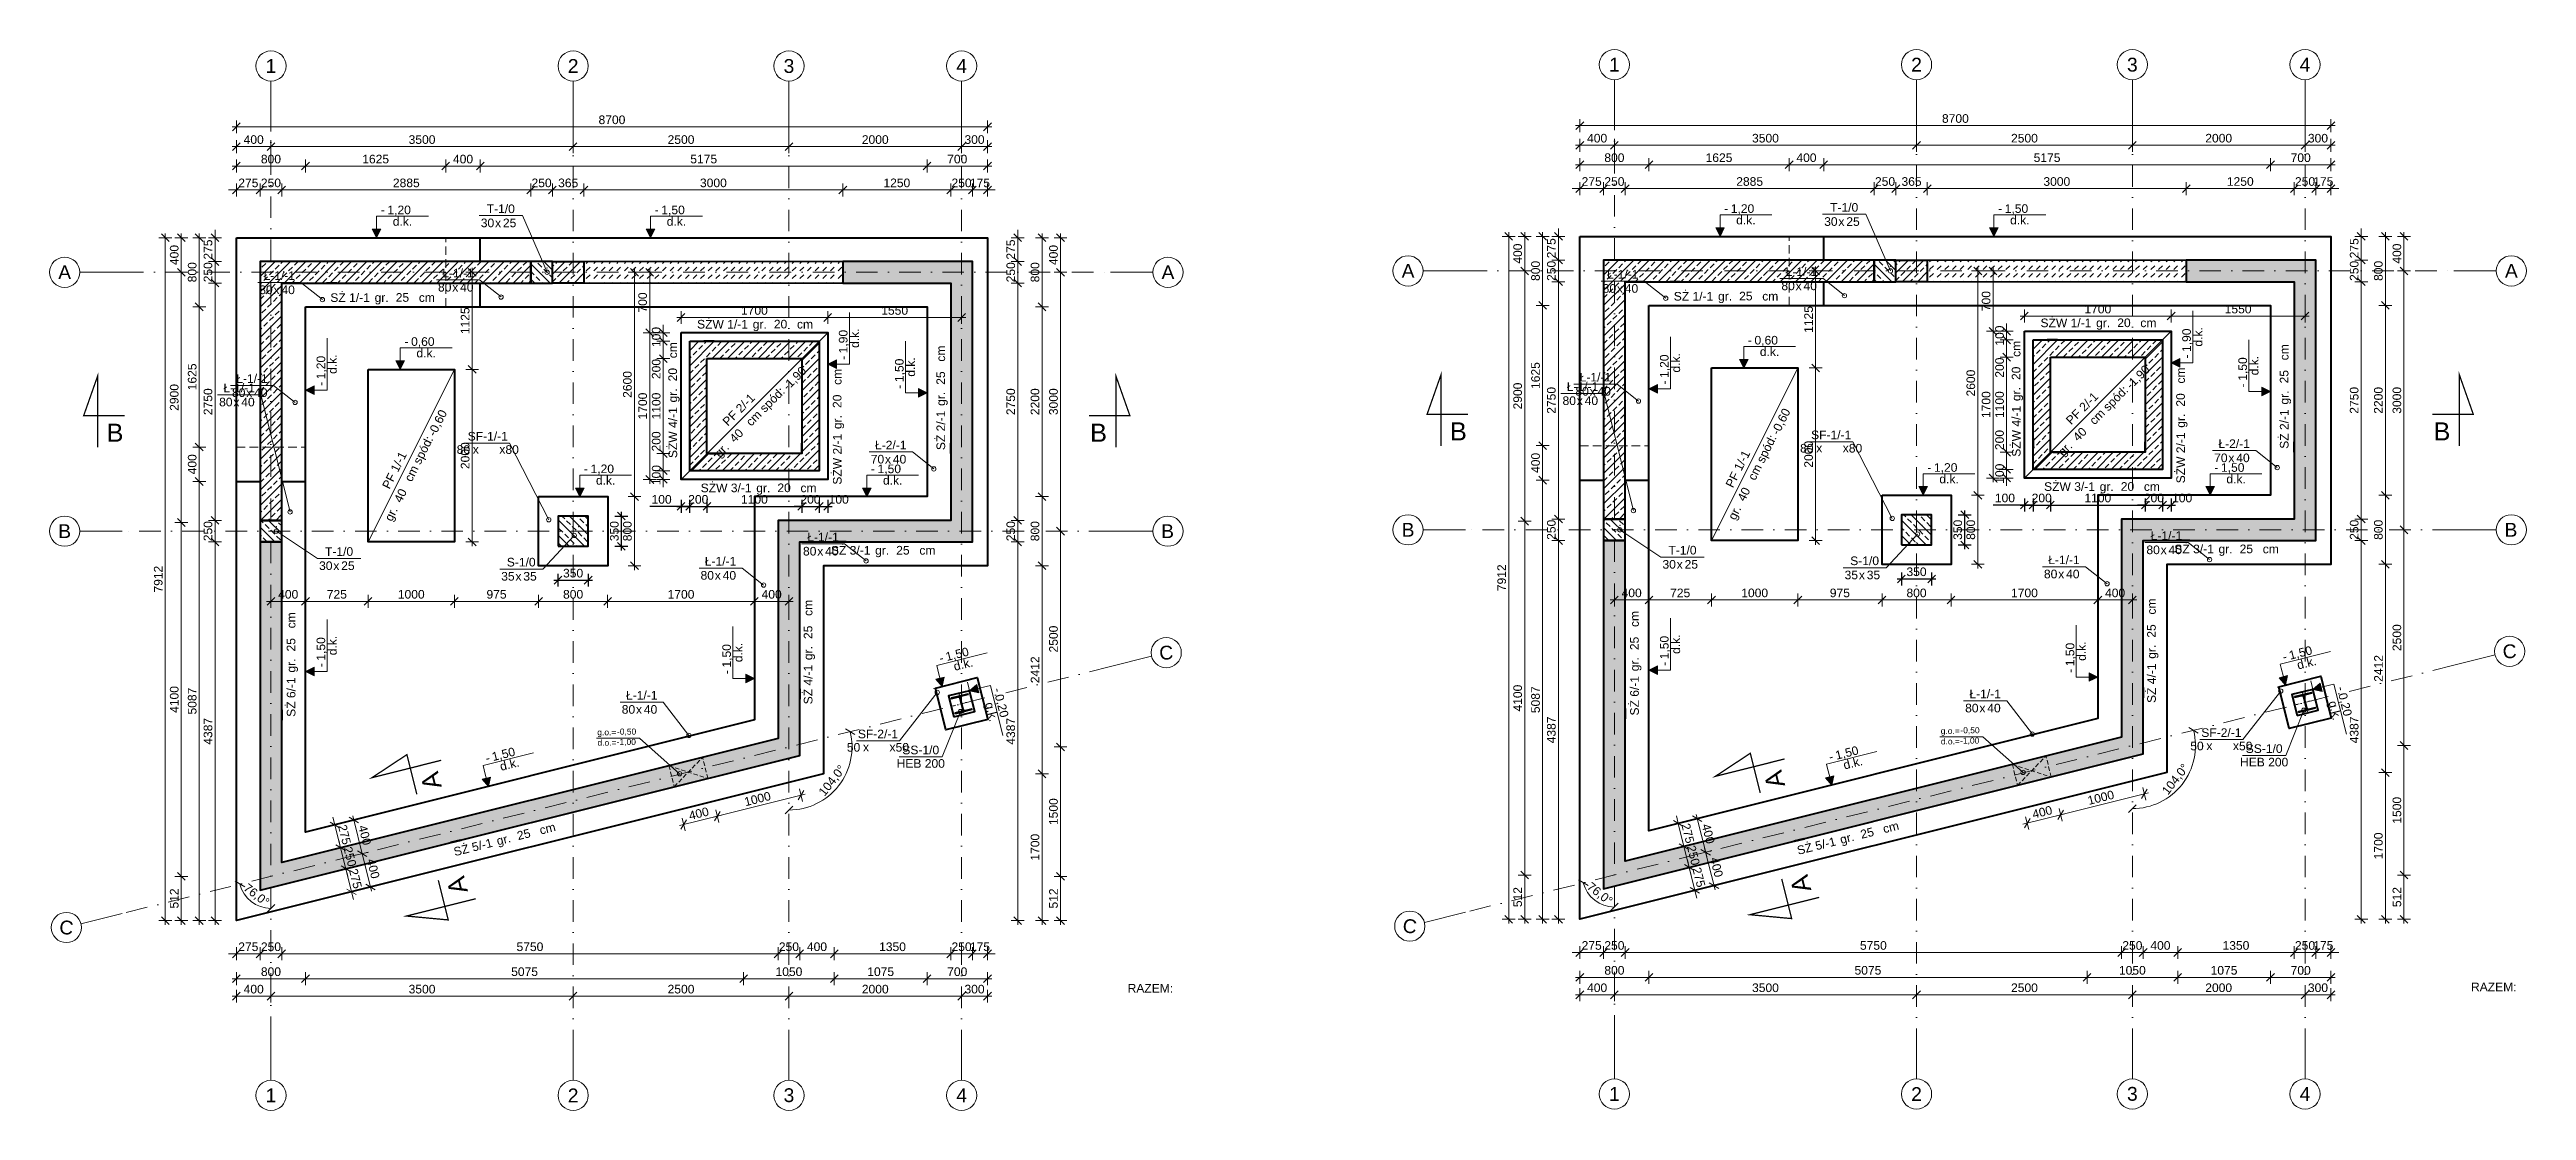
# Model space of a CAD drawing. Header units: millimetres. Extents: x -21220 to 1756793, y -806857 to 86733.
# Drawn here: x 38772 to 67464, y 7612 to 19905 of the extents above; entities that cross this region are included whole.
import ezdxf
from ezdxf.enums import TextEntityAlignment as Align

# ---------------------------------------------------------------- set-up
doc = ezdxf.new("R2010")
doc.units = ezdxf.units.MM
doc.header["$LTSCALE"] = 10
doc.linetypes.add('DASHDOT', pattern=[1, 0.5, -0.25, 0, -0.25])
doc.linetypes.add('DASHED', pattern=[0.75, 0.5, -0.25])
doc.layers.get('Defpoints').update_dxf_attribs({"color": 2, "lineweight": 50})
for name, color, linetype, lineweight in [('e-cad_opisy', 2, 'Continuous', 18), ('e-cad_osie', 6, 'DASHDOT', 9), ('e-cad_stal_kontur', 3, 'Continuous', 35), ('G-Bloki', 221, 'Continuous', 5), ('G-Cienka', 4, 'Continuous', 9), ('G-Elementy konstrukcyjne', 1, 'Continuous', 40), ('G-Kreskowanie', 9, 'Continuous', 5), ('G-Opisy', 2, 'Continuous', 18), ('G-Osie', 6, 'DASHDOT', 9), ('G-Przerywana', 8, 'DASHED', 15), ('G-Wymiary', 4, 'Continuous', 9), ('G-Ściana nośna', 3, 'Continuous', 35)]:
    doc.layers.add(name, color=color, linetype=linetype, lineweight=lineweight)
doc.styles.add('Arial-GG', font='arial.ttf')
doc.styles.add('e-cad_1', font='arial.ttf')
doc.dimstyles.new('e-cad_1_50_[mm]', dxfattribs={"dimscale": 50, "dimtxt": 2, "dimasz": 1.8, "dimexe": 1.5, "dimexo": 0, "dimgap": 0.6, "dimtad": 1, "dimdec": 1, "dimrnd": 1, "dimtxsty": 'Arial-GG', "dimblk": 'OBLIQUE', "dimcen": 0, "dimdle": 1, "dimclrd": 4, "dimclre": 4, "dimclrt": 7, "dimadec": 1, "dimazin": 0, "dimtfac": 1, "dimtdec": 1, "dimtix": 1, "dimtmove": 0, "dimatfit": 2, "dimfxl": 1.5, "dimfxlon": 1, "dimlwd": -1, "dimlwe": -1, "dimarcsym": 0})
doc.dimstyles.new('W-1 do 50-GG mm', dxfattribs={"dimscale": 50, "dimtxt": 2, "dimasz": 1.8, "dimexe": 1.5, "dimexo": 0, "dimgap": 0.6, "dimtad": 1, "dimdec": 1, "dimrnd": 1, "dimtxsty": 'Arial-GG', "dimblk": 'OBLIQUE', "dimcen": 0, "dimdle": 1, "dimclrd": 4, "dimclre": 4, "dimclrt": 7, "dimadec": 1, "dimazin": 0, "dimtfac": 1, "dimtdec": 1, "dimtix": 1, "dimtmove": 0, "dimatfit": 2, "dimfxl": 1.5, "dimfxlon": 1, "dimlwd": -1, "dimlwe": -1, "dimarcsym": 0})
pattern_1 = [(45, (-1471401.77, 779776.89), (-88.388348, 88.388348), []), (45, (-1471313.38, 779776.89), (-88.388348, 88.388348), [62.5, -31.25])]
pattern_2 = [(135, (125, 125), (-88.39, -88.39), []), (135, (125, 213.39), (-88.39, -88.39), [62.5, -31.25])]
pattern_3 = [(45, (-1455840.16, 779792.47), (-88.388348, 88.388348), []), (45, (-1455751.77, 779792.47), (-88.388348, 88.388348), [62.5, -31.25])]

msp = doc.modelspace()

# ---------------------------------------------------------------- texts
at = {"layer": 'e-cad_opisy', "ltscale": 2, "style": 'e-cad_1'}
for p in [(51788.03, 8977.89), (67349.63, 8993.47)]:
    msp.add_text('RAZEM:', height=100, dxfattribs=at).set_placement(p, align=Align.RIGHT)

# ---------------------------------------------------------------- blocks, each defined once
blk = doc.blocks.new('*U146')
at = {"ltscale": 2}
blk.add_point((0, 0), dxfattribs=at)
at = {"layer": 'Defpoints'}
blk.add_lwpolyline([(0, 380), (0, 260)], dxfattribs=at)
at = {"layer": 'G-Opisy', "insert": (-183, -526), "char_height": 100, "width": 2920.17, "attachment_point": 5, "rotation": 270, "style": 'Arial-GG'}
blk.add_mtext('gr.         cm', dxfattribs=at)
at = {"layer": 'G-Opisy', "ltscale": 2, "style": 'Arial-GG'}
blk.add_attdef('NAZWA', text='', height=100, rotation=270, dxfattribs=at).set_placement((-219, -122), align=Align.RIGHT)
blk.add_attdef('GR', text='', height=100, rotation=270, dxfattribs=at).set_placement((-217, -499), align=Align.CENTER)
blk = doc.blocks.new('*U151')
at = {"layer": 'G-Cienka', "ltscale": 0.8}
blk.add_lwpolyline([(-490, 0), (0, 0)], dxfattribs=at)
blk.add_circle((-665, 0), 175, dxfattribs=at)
at = {"layer": 'G-Opisy', "ltscale": 0.8, "style": 'Arial-GG'}
blk.add_attdef('OS', text='', height=160, dxfattribs=at).set_placement((-665, 0), align=Align.MIDDLE_CENTER)
blk = doc.blocks.new('*U149')
at = {"layer": 'G-Cienka', "ltscale": 0.8}
blk.add_lwpolyline([(-490, 0), (0, 0)], dxfattribs=at)
blk.add_circle((-665, 0), 175, dxfattribs=at)
at = {"layer": 'G-Opisy', "ltscale": 0.8, "style": 'Arial-GG'}
blk.add_attdef('OS', text='', height=160, rotation=90, dxfattribs=at).set_placement((-665, 0), align=Align.MIDDLE_CENTER)
blk = doc.blocks.new('*U152')
at = {"layer": 'G-Cienka', "ltscale": 0.8}
blk.add_lwpolyline([(490, 0), (0, 0)], dxfattribs=at)
blk.add_circle((665, 0), 175, dxfattribs=at)
at = {"layer": 'G-Opisy', "ltscale": 0.8, "style": 'Arial-GG'}
blk.add_attdef('OS', text='', height=160, rotation=90, dxfattribs=at).set_placement((665, 0), align=Align.MIDDLE_CENTER)
blk = doc.blocks.new('*U153')
at = {"layer": 'G-Cienka', "ltscale": 0.8}
blk.add_lwpolyline([(-476, -119), (0, 0)], dxfattribs=at)
blk.add_circle((-645, -161), 175, dxfattribs=at)
at = {"layer": 'G-Opisy', "ltscale": 0.8, "style": 'Arial-GG'}
blk.add_attdef('OS', text='', height=160, rotation=353.3765, dxfattribs=at).set_placement((-645, -161), align=Align.MIDDLE_CENTER)
blk = doc.blocks.new('*U154')
at = {"layer": 'G-Cienka', "ltscale": 0.8}
blk.add_lwpolyline([(476, 119), (0, 0)], dxfattribs=at)
blk.add_circle((645, 161), 175, dxfattribs=at)
at = {"layer": 'G-Opisy', "ltscale": 0.8, "style": 'Arial-GG'}
blk.add_attdef('OS', text='', height=160, rotation=3.3372, dxfattribs=at).set_placement((645, 161), align=Align.MIDDLE_CENTER)
blk = doc.blocks.new('*U155')
at = {"layer": 'G-Cienka', "ltscale": 0.8}
blk.add_lwpolyline([(490, 0), (0, 0)], dxfattribs=at)
blk.add_circle((665, 0), 175, dxfattribs=at)
at = {"layer": 'G-Opisy', "ltscale": 0.8, "style": 'Arial-GG'}
blk.add_attdef('OS', text='', height=160, dxfattribs=at).set_placement((682, 0), align=Align.MIDDLE_CENTER)
blk = doc.blocks.new('*U156')
at = {"layer": 'G-Cienka', "ltscale": 0.8}
blk.add_lwpolyline([(490, 0), (0, 0)], dxfattribs=at)
blk.add_circle((665, 0), 175, dxfattribs=at)
at = {"layer": 'G-Opisy', "ltscale": 0.8, "style": 'Arial-GG'}
blk.add_attdef('OS', text='', height=160, rotation=270, dxfattribs=at).set_placement((665, -17), align=Align.MIDDLE_CENTER)
blk = doc.blocks.new('*U158')
at = {"layer": 'G-Opisy'}
blk.add_hatch(color=256, dxfattribs=at).paths.add_polyline_path([(-50, 100), (0, 0), (50, 100), (0, 100)])
for p, q in [((-100, 0), (100, 0)), ((-50, 100), (50, 100)), ((0, 250), (600, 250))]:
    blk.add_line(p, q, dxfattribs=at)
at = {"layer": 'G-Opisy', "ltscale": 0.04}
for points in [[(-50, 100), (0, 0), (50, 100)], [(0, 100), (0, 200), (0, 250)]]:
    blk.add_lwpolyline(points, dxfattribs=at)
at = {"layer": 'G-Opisy', "ltscale": 2, "style": 'Arial-GG'}
for tag, p in [('ZNAK', (48, 322)), ('RZEDNA', (125, 322))]:
    blk.add_attdef(tag, text='', height=100, dxfattribs=at).set_placement(p, align=Align.MIDDLE_LEFT)
blk.add_attdef('POLOZENIE', text='', height=100, dxfattribs=at).set_placement((300, 189), align=Align.MIDDLE_CENTER)
blk = doc.blocks.new('*U159')
at = {"layer": 'G-Opisy'}
blk.add_hatch(color=256, dxfattribs=at).paths.add_polyline_path([(100, -50), (0, 0), (100, 50), (100, 0)])
for p, q in [((250, 0), (250, 600)), ((0, -100), (0, 100)), ((100, -50), (100, 50))]:
    blk.add_line(p, q, dxfattribs=at)
at = {"layer": 'G-Opisy', "ltscale": 0.04}
for points in [[(100, -50), (0, 0), (100, 50)], [(100, 0), (200, 0), (250, 0)]]:
    blk.add_lwpolyline(points, dxfattribs=at)
at = {"layer": 'G-Opisy', "ltscale": 2, "style": 'Arial-GG'}
for tag, p in [('RZEDNA', (178, 125)), ('ZNAK', (178, 48))]:
    blk.add_attdef(tag, text='', height=100, rotation=90, dxfattribs=at).set_placement(p, align=Align.MIDDLE_LEFT)
blk.add_attdef('POLOZENIE', text='', height=100, rotation=90, dxfattribs=at).set_placement((311, 300), align=Align.MIDDLE_CENTER)
blk = doc.blocks.new('*U160')
at = {"layer": 'G-Opisy'}
blk.add_hatch(color=256, dxfattribs=at).paths.add_polyline_path([(-73, 85), (0, 0), (24, 109), (-24, 97)])
for p, q in [((-61, 243), (521, 388)), ((-97, -24), (97, 24)), ((-73, 85), (24, 109))]:
    blk.add_line(p, q, dxfattribs=at)
at = {"layer": 'G-Opisy', "ltscale": 0.04}
for points in [[(-73, 85), (0, 0), (24, 109)], [(-24, 97), (-49, 194), (-61, 243)]]:
    blk.add_lwpolyline(points, dxfattribs=at)
at = {"layer": 'G-Opisy', "ltscale": 2, "style": 'Arial-GG'}
blk.add_attdef('POLOZENIE', text='', height=100, rotation=14.0362, dxfattribs=at).set_placement((245, 256), align=Align.MIDDLE_CENTER)
for tag, p in [('ZNAK', (-31, 324)), ('RZEDNA', (43, 342))]:
    blk.add_attdef(tag, text='', height=100, rotation=14.0362, dxfattribs=at).set_placement(p, align=Align.MIDDLE_LEFT)
blk = doc.blocks.new('*U162')
at = {"layer": 'G-Opisy'}
blk.add_hatch(color=256, dxfattribs=at).paths.add_polyline_path([(-100, -50), (0, 0), (-100, 50), (-100, 0)])
for p, q in [((-250, 0), (-250, 600)), ((-100, -50), (-100, 50)), ((0, -100), (0, 100))]:
    blk.add_line(p, q, dxfattribs=at)
at = {"layer": 'G-Opisy', "ltscale": 0.04}
for points in [[(-100, -50), (0, 0), (-100, 50)], [(-100, 0), (-200, 0), (-250, 0)]]:
    blk.add_lwpolyline(points, dxfattribs=at)
at = {"layer": 'G-Opisy', "ltscale": 2, "style": 'Arial-GG'}
for tag, p in [('RZEDNA', (-322, 125)), ('ZNAK', (-322, 48))]:
    blk.add_attdef(tag, text='', height=100, rotation=90, dxfattribs=at).set_placement(p, align=Align.MIDDLE_LEFT)
blk.add_attdef('POLOZENIE', text='', height=100, rotation=90, dxfattribs=at).set_placement((-189, 300), align=Align.MIDDLE_CENTER)
blk = doc.blocks.new('*U163')
at = {"layer": 'G-Opisy'}
blk.add_hatch(color=256, dxfattribs=at).paths.add_polyline_path([(-50, 100), (0, 0), (50, 100), (0, 100)])
for p, q in [((-100, 0), (100, 0)), ((-50, 100), (50, 100)), ((0, 250), (600, 250))]:
    blk.add_line(p, q, dxfattribs=at)
at = {"layer": 'G-Opisy', "ltscale": 0.04}
for points in [[(-50, 100), (0, 0), (50, 100)], [(0, 100), (0, 200), (0, 250)]]:
    blk.add_lwpolyline(points, dxfattribs=at)
at = {"layer": 'G-Opisy', "ltscale": 2, "style": 'Arial-GG'}
for tag, p in [('ZNAK', (48, 322)), ('RZEDNA', (125, 322))]:
    blk.add_attdef(tag, text='', height=100, dxfattribs=at).set_placement(p, align=Align.MIDDLE_LEFT)
blk.add_attdef('POLOZENIE', text='', height=100, dxfattribs=at).set_placement((300, 189), align=Align.MIDDLE_CENTER)
blk = doc.blocks.new('*U164')
at = {"layer": 'G-Opisy'}
blk.add_hatch(color=256, dxfattribs=at).paths.add_polyline_path([(-100, -50), (0, 0), (-100, 50), (-100, 0)])
for p, q in [((-250, 0), (-250, 600)), ((-100, -50), (-100, 50)), ((0, -100), (0, 100))]:
    blk.add_line(p, q, dxfattribs=at)
at = {"layer": 'G-Opisy', "ltscale": 0.04}
for points in [[(-100, -50), (0, 0), (-100, 50)], [(-100, 0), (-200, 0), (-250, 0)]]:
    blk.add_lwpolyline(points, dxfattribs=at)
at = {"layer": 'G-Opisy', "ltscale": 2, "style": 'Arial-GG'}
for tag, p in [('RZEDNA', (-322, 125)), ('ZNAK', (-322, 48))]:
    blk.add_attdef(tag, text='', height=100, rotation=90, dxfattribs=at).set_placement(p, align=Align.MIDDLE_LEFT)
blk.add_attdef('POLOZENIE', text='', height=100, rotation=90, dxfattribs=at).set_placement((-189, 300), align=Align.MIDDLE_CENTER)
blk = doc.blocks.new('*U165')
at = {"ltscale": 2}
blk.add_point((0, 0), dxfattribs=at)
at = {"layer": 'Defpoints'}
blk.add_lwpolyline([(0, 380), (0, 260)], dxfattribs=at)
at = {"layer": 'G-Opisy', "insert": (-123, -522), "char_height": 100, "width": 2920.17, "attachment_point": 5, "rotation": 270, "style": 'Arial-GG'}
blk.add_mtext('gr.         cm', dxfattribs=at)
at = {"layer": 'G-Opisy', "ltscale": 2, "style": 'Arial-GG'}
blk.add_attdef('NAZWA', text='', height=100, rotation=270, dxfattribs=at).set_placement((-158, -118), align=Align.RIGHT)
blk.add_attdef('GR', text='', height=100, rotation=270, dxfattribs=at).set_placement((-157, -495), align=Align.CENTER)
blk = doc.blocks.new('*D373')
at = {"layer": 'Defpoints', "color": 0, "ltscale": 0.8}
blk.add_point((-282, 132), dxfattribs=at)
blk.add_point((-282, 132), dxfattribs=at)
blk.add_point((-282, 132), dxfattribs=at)
at = {"layer": 'G-Opisy', "color": 4, "ltscale": 2}
for p, q in [((-1239, 1020), (-739, 1020)), ((-739, 1020), (-282, 132)), ((-282, 132), (-282, 132))]:
    blk.add_line(p, q, dxfattribs=at)
blk = doc.blocks.new('*U171')
at = {"layer": 'G-Cienka'}
blk.add_line((2236, 0), (0, 0), dxfattribs=at)
at = {"layer": 'G-Opisy', "insert": (868, -25), "char_height": 100, "width": 5302.63, "attachment_point": 5, "style": 'Arial-GG'}
blk.add_mtext('\\Pgr.         cm spód:', dxfattribs=at)
at = {"layer": 'G-Opisy', "ltscale": 2, "style": 'Arial-GG'}
for tag, p in [('NAZWA', (880, 49)), ('GR', (648, -144))]:
    blk.add_attdef(tag, text='', height=100, dxfattribs=at).set_placement(p, align=Align.CENTER)
at = {"layer": 'G-Opisy', "style": 'Arial-GG'}
blk.add_attdef('SPOD', (1434, -151), '', height=100, dxfattribs=at)
blk = doc.blocks.new('*D375')
at = {"layer": 'Defpoints', "color": 0, "ltscale": 0.8}
blk.add_point((188, 125), dxfattribs=at)
blk.add_point((188, 125), dxfattribs=at)
blk.add_point((188, 125), dxfattribs=at)
at = {"layer": 'G-Opisy', "color": 4, "ltscale": 2}
for p, q in [((-176, -264), (188, 125)), ((188, 125), (188, 125)), ((-676, -264), (-176, -264))]:
    blk.add_line(p, q, dxfattribs=at)
blk = doc.blocks.new('_Oblique')
at = {"color": 0, "linetype": 'ByBlock', "lineweight": -2}
blk.add_line((-0.5, -0.5), (0.5, 0.5), dxfattribs=at)
blk = doc.blocks.new('*D389')
at = {"layer": 'Defpoints', "color": 0, "ltscale": 0.8}
for p in [(41212, 10164), (40937, 9812), (41212, 9427)]:
    blk.add_point(p, dxfattribs=at)
at = {"layer": 'G-Wymiary', "color": 4, "ltscale": 2}
for p, q in [((40937, 9502), (40937, 9352)), ((41212, 9502), (41212, 9352)), ((40937, 9427), (40847, 9427)), ((40937, 9427), (41212, 9427)), ((41212, 9427), (41302, 9427))]:
    blk.add_line(p, q, dxfattribs=at)
at = {"layer": 'G-Wymiary', "color": 4, "ltscale": 0.8, "xscale": 90, "yscale": 90, "zscale": 90}
blk.add_blockref('_Oblique', (40937, 9427), dxfattribs=at)
at = {"layer": 'G-Wymiary', "color": 4, "ltscale": 0.8, "xscale": 90, "yscale": 90, "zscale": 90, "rotation": 180}
blk.add_blockref('_Oblique', (41212, 9427), dxfattribs=at)
at = {"layer": 'G-Wymiary', "color": 7, "ltscale": 0.8, "insert": (41075, 9508), "char_height": 100, "attachment_point": 5, "style": 'Arial-GG'}
blk.add_mtext('275', dxfattribs=at)
blk = doc.blocks.new('*D390')
at = {"layer": 'Defpoints', "color": 0, "ltscale": 0.8}
for p in [(41462, 10484), (41212, 10164), (41462, 9427)]:
    blk.add_point(p, dxfattribs=at)
at = {"layer": 'G-Wymiary', "color": 4, "ltscale": 2}
for p, q in [((41212, 9502), (41212, 9352)), ((41462, 9502), (41462, 9352)), ((41212, 9427), (41122, 9427)), ((41212, 9427), (41462, 9427)), ((41462, 9427), (41552, 9427))]:
    blk.add_line(p, q, dxfattribs=at)
at = {"layer": 'G-Wymiary', "color": 4, "ltscale": 0.8, "xscale": 90, "yscale": 90, "zscale": 90}
blk.add_blockref('_Oblique', (41212, 9427), dxfattribs=at)
at = {"layer": 'G-Wymiary', "color": 4, "ltscale": 0.8, "xscale": 90, "yscale": 90, "zscale": 90, "rotation": 180}
blk.add_blockref('_Oblique', (41462, 9427), dxfattribs=at)
at = {"layer": 'G-Wymiary', "color": 7, "ltscale": 0.8, "insert": (41337, 9508), "char_height": 100, "attachment_point": 5, "style": 'Arial-GG'}
blk.add_mtext('250', dxfattribs=at)
blk = doc.blocks.new('*D391')
at = {"layer": 'Defpoints', "color": 0, "ltscale": 0.8}
for p in [(47212, 11922), (41462, 10484), (47212, 9427)]:
    blk.add_point(p, dxfattribs=at)
at = {"layer": 'G-Wymiary', "color": 4, "ltscale": 2}
for p, q in [((41462, 9502), (41462, 9352)), ((47212, 9502), (47212, 9352)), ((41412, 9427), (47262, 9427))]:
    blk.add_line(p, q, dxfattribs=at)
at = {"layer": 'G-Wymiary', "color": 4, "ltscale": 0.8, "xscale": 90, "yscale": 90, "zscale": 90, "rotation": 180}
blk.add_blockref('_Oblique', (41462, 9427), dxfattribs=at)
at = {"layer": 'G-Wymiary', "color": 4, "ltscale": 0.8, "xscale": 90, "yscale": 90, "zscale": 90}
blk.add_blockref('_Oblique', (47212, 9427), dxfattribs=at)
at = {"layer": 'G-Wymiary', "color": 7, "ltscale": 0.8, "insert": (44337, 9508), "char_height": 100, "attachment_point": 5, "style": 'Arial-GG'}
blk.add_mtext('5750', dxfattribs=at)
blk = doc.blocks.new('*D392')
at = {"layer": 'Defpoints', "color": 0, "ltscale": 0.8}
for p in [(47212, 11922), (47462, 11727), (47462, 9427)]:
    blk.add_point(p, dxfattribs=at)
at = {"layer": 'G-Wymiary', "color": 4, "ltscale": 2}
for p, q in [((47212, 9502), (47212, 9352)), ((47462, 9502), (47462, 9352)), ((47212, 9427), (47122, 9427)), ((47212, 9427), (47462, 9427)), ((47462, 9427), (47552, 9427))]:
    blk.add_line(p, q, dxfattribs=at)
at = {"layer": 'G-Wymiary', "color": 4, "ltscale": 0.8, "xscale": 90, "yscale": 90, "zscale": 90}
blk.add_blockref('_Oblique', (47212, 9427), dxfattribs=at)
at = {"layer": 'G-Wymiary', "color": 4, "ltscale": 0.8, "xscale": 90, "yscale": 90, "zscale": 90, "rotation": 180}
blk.add_blockref('_Oblique', (47462, 9427), dxfattribs=at)
at = {"layer": 'G-Wymiary', "color": 7, "ltscale": 0.8, "insert": (47337, 9508), "char_height": 100, "attachment_point": 5, "style": 'Arial-GG'}
blk.add_mtext('250', dxfattribs=at)
blk = doc.blocks.new('*D393')
at = {"layer": 'Defpoints', "color": 0, "ltscale": 0.8}
for p in [(47462, 11727), (47862, 11414), (47862, 9427)]:
    blk.add_point(p, dxfattribs=at)
at = {"layer": 'G-Wymiary', "color": 4, "ltscale": 2}
for p, q in [((47462, 9502), (47462, 9352)), ((47862, 9502), (47862, 9352)), ((47412, 9427), (47912, 9427))]:
    blk.add_line(p, q, dxfattribs=at)
at = {"layer": 'G-Wymiary', "color": 4, "ltscale": 0.8, "xscale": 90, "yscale": 90, "zscale": 90, "rotation": 180}
blk.add_blockref('_Oblique', (47462, 9427), dxfattribs=at)
at = {"layer": 'G-Wymiary', "color": 4, "ltscale": 0.8, "xscale": 90, "yscale": 90, "zscale": 90}
blk.add_blockref('_Oblique', (47862, 9427), dxfattribs=at)
at = {"layer": 'G-Wymiary', "color": 7, "ltscale": 0.8, "insert": (47662, 9508), "char_height": 100, "attachment_point": 5, "style": 'Arial-GG'}
blk.add_mtext('400', dxfattribs=at)
blk = doc.blocks.new('*D394')
at = {"layer": 'Defpoints', "color": 0, "ltscale": 0.8}
for p in [(49212, 14449), (47862, 11414), (49212, 9427)]:
    blk.add_point(p, dxfattribs=at)
at = {"layer": 'G-Wymiary', "color": 4, "ltscale": 2}
for p, q in [((47862, 9502), (47862, 9352)), ((49212, 9502), (49212, 9352)), ((47812, 9427), (49262, 9427))]:
    blk.add_line(p, q, dxfattribs=at)
at = {"layer": 'G-Wymiary', "color": 4, "ltscale": 0.8, "xscale": 90, "yscale": 90, "zscale": 90, "rotation": 180}
blk.add_blockref('_Oblique', (47862, 9427), dxfattribs=at)
at = {"layer": 'G-Wymiary', "color": 4, "ltscale": 0.8, "xscale": 90, "yscale": 90, "zscale": 90}
blk.add_blockref('_Oblique', (49212, 9427), dxfattribs=at)
at = {"layer": 'G-Wymiary', "color": 7, "ltscale": 0.8, "insert": (48537, 9508), "char_height": 100, "attachment_point": 5, "style": 'Arial-GG'}
blk.add_mtext('1350', dxfattribs=at)
blk = doc.blocks.new('*D395')
at = {"layer": 'Defpoints', "color": 0, "ltscale": 0.8}
for p in [(49212, 14449), (49462, 14199), (49462, 9427)]:
    blk.add_point(p, dxfattribs=at)
at = {"layer": 'G-Wymiary', "color": 4, "ltscale": 2}
for p, q in [((49212, 9502), (49212, 9352)), ((49462, 9502), (49462, 9352)), ((49212, 9427), (49122, 9427)), ((49212, 9427), (49462, 9427)), ((49462, 9427), (49552, 9427))]:
    blk.add_line(p, q, dxfattribs=at)
at = {"layer": 'G-Wymiary', "color": 4, "ltscale": 0.8, "xscale": 90, "yscale": 90, "zscale": 90}
blk.add_blockref('_Oblique', (49212, 9427), dxfattribs=at)
at = {"layer": 'G-Wymiary', "color": 4, "ltscale": 0.8, "xscale": 90, "yscale": 90, "zscale": 90, "rotation": 180}
blk.add_blockref('_Oblique', (49462, 9427), dxfattribs=at)
at = {"layer": 'G-Wymiary', "color": 7, "ltscale": 0.8, "insert": (49337, 9508), "char_height": 100, "attachment_point": 5, "style": 'Arial-GG'}
blk.add_mtext('250', dxfattribs=at)
blk = doc.blocks.new('*D396')
at = {"layer": 'Defpoints', "color": 0, "ltscale": 0.8}
for p in [(49462, 14199), (49637, 13924), (49637, 9427)]:
    blk.add_point(p, dxfattribs=at)
at = {"layer": 'G-Wymiary', "color": 4, "ltscale": 2}
for p, q in [((49462, 9502), (49462, 9352)), ((49637, 9502), (49637, 9352)), ((49462, 9427), (49372, 9427)), ((49462, 9427), (49637, 9427)), ((49637, 9427), (49727, 9427))]:
    blk.add_line(p, q, dxfattribs=at)
at = {"layer": 'G-Wymiary', "color": 4, "ltscale": 0.8, "xscale": 90, "yscale": 90, "zscale": 90}
blk.add_blockref('_Oblique', (49462, 9427), dxfattribs=at)
at = {"layer": 'G-Wymiary', "color": 4, "ltscale": 0.8, "xscale": 90, "yscale": 90, "zscale": 90, "rotation": 180}
blk.add_blockref('_Oblique', (49637, 9427), dxfattribs=at)
at = {"layer": 'G-Wymiary', "color": 7, "ltscale": 0.8, "insert": (49550, 9508), "char_height": 100, "attachment_point": 5, "style": 'Arial-GG'}
blk.add_mtext('175', dxfattribs=at)
blk = doc.blocks.new('*D397')
at = {"layer": 'Defpoints', "color": 0, "ltscale": 0.8}
for p in [(41737, 10836), (40937, 9812), (41737, 9138)]:
    blk.add_point(p, dxfattribs=at)
at = {"layer": 'G-Wymiary', "color": 4, "ltscale": 2}
for p, q in [((40937, 9213), (40937, 9063)), ((41737, 9213), (41737, 9063)), ((40887, 9138), (41787, 9138))]:
    blk.add_line(p, q, dxfattribs=at)
at = {"layer": 'G-Wymiary', "color": 4, "ltscale": 0.8, "xscale": 90, "yscale": 90, "zscale": 90, "rotation": 180}
blk.add_blockref('_Oblique', (40937, 9138), dxfattribs=at)
at = {"layer": 'G-Wymiary', "color": 4, "ltscale": 0.8, "xscale": 90, "yscale": 90, "zscale": 90}
blk.add_blockref('_Oblique', (41737, 9138), dxfattribs=at)
at = {"layer": 'G-Wymiary', "color": 7, "ltscale": 0.8, "insert": (41337, 9219), "char_height": 100, "attachment_point": 5, "style": 'Arial-GG'}
blk.add_mtext('800', dxfattribs=at)
blk = doc.blocks.new('*D398')
at = {"layer": 'Defpoints', "color": 0, "ltscale": 0.8}
for p in [(46812, 12234), (41737, 10836), (46812, 9138)]:
    blk.add_point(p, dxfattribs=at)
at = {"layer": 'G-Wymiary', "color": 4, "ltscale": 2}
for p, q in [((41737, 9213), (41737, 9063)), ((46812, 9213), (46812, 9063)), ((41687, 9138), (46862, 9138))]:
    blk.add_line(p, q, dxfattribs=at)
at = {"layer": 'G-Wymiary', "color": 4, "ltscale": 0.8, "xscale": 90, "yscale": 90, "zscale": 90, "rotation": 180}
blk.add_blockref('_Oblique', (41737, 9138), dxfattribs=at)
at = {"layer": 'G-Wymiary', "color": 4, "ltscale": 0.8, "xscale": 90, "yscale": 90, "zscale": 90}
blk.add_blockref('_Oblique', (46812, 9138), dxfattribs=at)
at = {"layer": 'G-Wymiary', "color": 7, "ltscale": 0.8, "insert": (44275, 9219), "char_height": 100, "attachment_point": 5, "style": 'Arial-GG'}
blk.add_mtext('5075', dxfattribs=at)
blk = doc.blocks.new('*D399')
at = {"layer": 'Defpoints', "color": 0, "ltscale": 0.8}
for p in [(46812, 12234), (47862, 11414), (47862, 9138)]:
    blk.add_point(p, dxfattribs=at)
at = {"layer": 'G-Wymiary', "color": 4, "ltscale": 2}
for p, q in [((46812, 9213), (46812, 9063)), ((47862, 9213), (47862, 9063)), ((46762, 9138), (47912, 9138))]:
    blk.add_line(p, q, dxfattribs=at)
at = {"layer": 'G-Wymiary', "color": 4, "ltscale": 0.8, "xscale": 90, "yscale": 90, "zscale": 90, "rotation": 180}
blk.add_blockref('_Oblique', (46812, 9138), dxfattribs=at)
at = {"layer": 'G-Wymiary', "color": 4, "ltscale": 0.8, "xscale": 90, "yscale": 90, "zscale": 90}
blk.add_blockref('_Oblique', (47862, 9138), dxfattribs=at)
at = {"layer": 'G-Wymiary', "color": 7, "ltscale": 0.8, "insert": (47337, 9219), "char_height": 100, "attachment_point": 5, "style": 'Arial-GG'}
blk.add_mtext('1050', dxfattribs=at)
blk = doc.blocks.new('*D400')
at = {"layer": 'Defpoints', "color": 0, "ltscale": 0.8}
for p in [(48937, 14724), (47862, 11414), (48937, 9138)]:
    blk.add_point(p, dxfattribs=at)
at = {"layer": 'G-Wymiary', "color": 4, "ltscale": 2}
for p, q in [((47862, 9213), (47862, 9063)), ((48937, 9213), (48937, 9063)), ((47812, 9138), (48987, 9138))]:
    blk.add_line(p, q, dxfattribs=at)
at = {"layer": 'G-Wymiary', "color": 4, "ltscale": 0.8, "xscale": 90, "yscale": 90, "zscale": 90, "rotation": 180}
blk.add_blockref('_Oblique', (47862, 9138), dxfattribs=at)
at = {"layer": 'G-Wymiary', "color": 4, "ltscale": 0.8, "xscale": 90, "yscale": 90, "zscale": 90}
blk.add_blockref('_Oblique', (48937, 9138), dxfattribs=at)
at = {"layer": 'G-Wymiary', "color": 7, "ltscale": 0.8, "insert": (48400, 9219), "char_height": 100, "attachment_point": 5, "style": 'Arial-GG'}
blk.add_mtext('1075', dxfattribs=at)
blk = doc.blocks.new('*D401')
at = {"layer": 'Defpoints', "color": 0, "ltscale": 0.8}
for p in [(48937, 14724), (49637, 13924), (49637, 9138)]:
    blk.add_point(p, dxfattribs=at)
at = {"layer": 'G-Wymiary', "color": 4, "ltscale": 2}
for p, q in [((48937, 9213), (48937, 9063)), ((49637, 9213), (49637, 9063)), ((48887, 9138), (49687, 9138))]:
    blk.add_line(p, q, dxfattribs=at)
at = {"layer": 'G-Wymiary', "color": 4, "ltscale": 0.8, "xscale": 90, "yscale": 90, "zscale": 90, "rotation": 180}
blk.add_blockref('_Oblique', (48937, 9138), dxfattribs=at)
at = {"layer": 'G-Wymiary', "color": 4, "ltscale": 0.8, "xscale": 90, "yscale": 90, "zscale": 90}
blk.add_blockref('_Oblique', (49637, 9138), dxfattribs=at)
at = {"layer": 'G-Wymiary', "color": 7, "ltscale": 0.8, "insert": (49287, 9219), "char_height": 100, "attachment_point": 5, "style": 'Arial-GG'}
blk.add_mtext('700', dxfattribs=at)
blk = doc.blocks.new('*D402')
at = {"layer": 'Defpoints', "color": 0, "ltscale": 0.8}
for p in [(49337, 13972), (49637, 13924), (49337, 8936)]:
    blk.add_point(p, dxfattribs=at)
at = {"layer": 'G-Wymiary', "color": 4, "ltscale": 2}
for p, q in [((49687, 8936), (49287, 8936)), ((49337, 9011), (49337, 8861)), ((49637, 9011), (49637, 8861))]:
    blk.add_line(p, q, dxfattribs=at)
at = {"layer": 'G-Wymiary', "color": 4, "ltscale": 0.8, "xscale": 90, "yscale": 90, "zscale": 90, "rotation": 180}
blk.add_blockref('_Oblique', (49337, 8936), dxfattribs=at)
at = {"layer": 'G-Wymiary', "color": 4, "ltscale": 0.8, "xscale": 90, "yscale": 90, "zscale": 90}
blk.add_blockref('_Oblique', (49637, 8936), dxfattribs=at)
at = {"layer": 'G-Wymiary', "color": 7, "ltscale": 0.8, "insert": (49487, 9017), "char_height": 100, "attachment_point": 5, "style": 'Arial-GG'}
blk.add_mtext('300', dxfattribs=at)
blk = doc.blocks.new('*D403')
at = {"layer": 'Defpoints', "color": 0, "ltscale": 0.8}
for p in [(49337, 13972), (47337, 11283), (47337, 8936)]:
    blk.add_point(p, dxfattribs=at)
at = {"layer": 'G-Wymiary', "color": 4, "ltscale": 2}
for p, q in [((49387, 8936), (47287, 8936)), ((47337, 9011), (47337, 8861)), ((49337, 9011), (49337, 8861))]:
    blk.add_line(p, q, dxfattribs=at)
at = {"layer": 'G-Wymiary', "color": 4, "ltscale": 0.8, "xscale": 90, "yscale": 90, "zscale": 90, "rotation": 180}
blk.add_blockref('_Oblique', (47337, 8936), dxfattribs=at)
at = {"layer": 'G-Wymiary', "color": 4, "ltscale": 0.8, "xscale": 90, "yscale": 90, "zscale": 90}
blk.add_blockref('_Oblique', (49337, 8936), dxfattribs=at)
at = {"layer": 'G-Wymiary', "color": 7, "ltscale": 0.8, "insert": (48337, 9017), "char_height": 100, "attachment_point": 5, "style": 'Arial-GG'}
blk.add_mtext('2000', dxfattribs=at)
blk = doc.blocks.new('*D404')
at = {"layer": 'Defpoints', "color": 0, "ltscale": 0.8}
for p in [(47337, 11283), (44837, 10658), (44837, 8936)]:
    blk.add_point(p, dxfattribs=at)
at = {"layer": 'G-Wymiary', "color": 4, "ltscale": 2}
for p, q in [((47387, 8936), (44787, 8936)), ((44837, 9011), (44837, 8861)), ((47337, 9011), (47337, 8861))]:
    blk.add_line(p, q, dxfattribs=at)
at = {"layer": 'G-Wymiary', "color": 4, "ltscale": 0.8, "xscale": 90, "yscale": 90, "zscale": 90, "rotation": 180}
blk.add_blockref('_Oblique', (44837, 8936), dxfattribs=at)
at = {"layer": 'G-Wymiary', "color": 4, "ltscale": 0.8, "xscale": 90, "yscale": 90, "zscale": 90}
blk.add_blockref('_Oblique', (47337, 8936), dxfattribs=at)
at = {"layer": 'G-Wymiary', "color": 7, "ltscale": 0.8, "insert": (46087, 9017), "char_height": 100, "attachment_point": 5, "style": 'Arial-GG'}
blk.add_mtext('2500', dxfattribs=at)
blk = doc.blocks.new('*D405')
at = {"layer": 'Defpoints', "color": 0, "ltscale": 0.8}
for p in [(44837, 10658), (41337, 9783), (41337, 8936)]:
    blk.add_point(p, dxfattribs=at)
at = {"layer": 'G-Wymiary', "color": 4, "ltscale": 2}
for p, q in [((44887, 8936), (41287, 8936)), ((41337, 9011), (41337, 8861)), ((44837, 9011), (44837, 8861))]:
    blk.add_line(p, q, dxfattribs=at)
at = {"layer": 'G-Wymiary', "color": 4, "ltscale": 0.8, "xscale": 90, "yscale": 90, "zscale": 90, "rotation": 180}
blk.add_blockref('_Oblique', (41337, 8936), dxfattribs=at)
at = {"layer": 'G-Wymiary', "color": 4, "ltscale": 0.8, "xscale": 90, "yscale": 90, "zscale": 90}
blk.add_blockref('_Oblique', (44837, 8936), dxfattribs=at)
at = {"layer": 'G-Wymiary', "color": 7, "ltscale": 0.8, "insert": (43087, 9017), "char_height": 100, "attachment_point": 5, "style": 'Arial-GG'}
blk.add_mtext('3500', dxfattribs=at)
blk = doc.blocks.new('*D406')
at = {"layer": 'Defpoints', "color": 0, "ltscale": 0.8}
for p in [(40937, 9812), (41337, 9783), (40937, 8936)]:
    blk.add_point(p, dxfattribs=at)
at = {"layer": 'G-Wymiary', "color": 4, "ltscale": 2}
for p, q in [((41387, 8936), (40887, 8936)), ((40937, 9011), (40937, 8861)), ((41337, 9011), (41337, 8861))]:
    blk.add_line(p, q, dxfattribs=at)
at = {"layer": 'G-Wymiary', "color": 4, "ltscale": 0.8, "xscale": 90, "yscale": 90, "zscale": 90, "rotation": 180}
blk.add_blockref('_Oblique', (40937, 8936), dxfattribs=at)
at = {"layer": 'G-Wymiary', "color": 4, "ltscale": 0.8, "xscale": 90, "yscale": 90, "zscale": 90}
blk.add_blockref('_Oblique', (41337, 8936), dxfattribs=at)
at = {"layer": 'G-Wymiary', "color": 7, "ltscale": 0.8, "insert": (41137, 9017), "char_height": 100, "attachment_point": 5, "style": 'Arial-GG'}
blk.add_mtext('400', dxfattribs=at)
blk = doc.blocks.new('*D407')
at = {"layer": 'Defpoints', "color": 0, "ltscale": 0.8}
for p in [(42204, 10412), (42997, 10610), (43063, 10343)]:
    blk.add_point(p, dxfattribs=at)
at = {"layer": 'G-Wymiary', "color": 4, "ltscale": 2}
for p, q in [((42277, 10430), (42131, 10394)), ((42204, 10412), (42182, 10499)), ((42271, 10145), (42204, 10412)), ((42344, 10163), (42198, 10127)), ((42271, 10145), (42293, 10058))]:
    blk.add_line(p, q, dxfattribs=at)
at = {"layer": 'G-Wymiary', "color": 4, "ltscale": 0.8, "xscale": 90, "yscale": 90, "zscale": 90}
for p, rotation in [((42204, 10412), 284.0362434679029), ((42271, 10145), 104.0362434679029)]:
    blk.add_blockref('_Oblique', p, dxfattribs=dict(at, rotation=rotation))
at = {"layer": 'G-Wymiary', "color": 7, "ltscale": 0.8, "insert": (42316, 10298), "char_height": 100, "attachment_point": 5, "rotation": 284.0362, "style": 'Arial-GG'}
blk.add_mtext('275', dxfattribs=at)
blk = doc.blocks.new('*D408')
at = {"layer": 'Defpoints', "color": 0, "ltscale": 0.8}
for p in [(42144, 10655), (42762, 10809), (42997, 10610)]:
    blk.add_point(p, dxfattribs=at)
at = {"layer": 'G-Wymiary', "color": 4, "ltscale": 2}
for p, q in [((42216, 10673), (42071, 10636)), ((42144, 10655), (42122, 10742)), ((42204, 10412), (42144, 10655)), ((42277, 10430), (42131, 10394)), ((42204, 10412), (42226, 10325))]:
    blk.add_line(p, q, dxfattribs=at)
at = {"layer": 'G-Wymiary', "color": 4, "ltscale": 0.8, "xscale": 90, "yscale": 90, "zscale": 90}
for p, rotation in [((42144, 10655), 284.0362434728058), ((42204, 10412), 104.0362434728058)]:
    blk.add_blockref('_Oblique', p, dxfattribs=dict(at, rotation=rotation))
at = {"layer": 'G-Wymiary', "color": 7, "ltscale": 0.8, "insert": (42252, 10553), "char_height": 100, "attachment_point": 5, "rotation": 284.0362, "style": 'Arial-GG'}
blk.add_mtext('250', dxfattribs=at)
blk = doc.blocks.new('*D409')
at = {"layer": 'Defpoints', "color": 0, "ltscale": 0.8}
for p in [(42077, 10921), (41737, 10836), (42762, 10809)]:
    blk.add_point(p, dxfattribs=at)
at = {"layer": 'G-Wymiary', "color": 4, "ltscale": 2}
for p, q in [((42004, 10903), (42150, 10940)), ((42077, 10921), (42055, 11009)), ((42144, 10655), (42077, 10921)), ((42216, 10673), (42071, 10636)), ((42144, 10655), (42165, 10567))]:
    blk.add_line(p, q, dxfattribs=at)
at = {"layer": 'G-Wymiary', "color": 4, "ltscale": 0.8, "xscale": 90, "yscale": 90, "zscale": 90}
for p, rotation in [((42077, 10921), 284.0362434728054), ((42144, 10655), 104.0362434728054)]:
    blk.add_blockref('_Oblique', p, dxfattribs=dict(at, rotation=rotation))
at = {"layer": 'G-Wymiary', "color": 7, "ltscale": 0.8, "insert": (42189, 10808), "char_height": 100, "attachment_point": 5, "rotation": 284.0362, "style": 'Arial-GG'}
blk.add_mtext('275', dxfattribs=at)
blk = doc.blocks.new('*D410')
at = {"layer": 'Defpoints', "color": 0, "ltscale": 0.8}
for p in [(42394, 10588), (42483, 10611), (42580, 10223)]:
    blk.add_point(p, dxfattribs=at)
at = {"layer": 'G-Wymiary', "color": 4, "ltscale": 2}
for p, q in [((42503, 10152), (42382, 10637)), ((42467, 10606), (42321, 10570)), ((42564, 10218), (42418, 10182))]:
    blk.add_line(p, q, dxfattribs=at)
at = {"layer": 'G-Wymiary', "color": 4, "ltscale": 0.8, "xscale": 90, "yscale": 90, "zscale": 90}
for p, rotation in [((42394, 10588), 104.0362434679143), ((42491, 10200), 284.0362434679143)]:
    blk.add_blockref('_Oblique', p, dxfattribs=dict(at, rotation=rotation))
at = {"layer": 'G-Wymiary', "color": 7, "ltscale": 0.8, "insert": (42521, 10414), "char_height": 100, "attachment_point": 5, "rotation": 284.0362, "style": 'Arial-GG'}
blk.add_mtext('400', dxfattribs=at)
blk = doc.blocks.new('*D411')
at = {"layer": 'Defpoints', "color": 0, "ltscale": 0.8}
for p in [(42297, 10976), (41737, 10836), (42483, 10611)]:
    blk.add_point(p, dxfattribs=at)
at = {"layer": 'G-Wymiary', "color": 4, "ltscale": 2}
for p, q in [((42224, 10958), (42370, 10995)), ((42406, 10540), (42285, 11025)), ((42467, 10606), (42321, 10570))]:
    blk.add_line(p, q, dxfattribs=at)
at = {"layer": 'G-Wymiary', "color": 4, "ltscale": 0.8, "xscale": 90, "yscale": 90, "zscale": 90}
for p, rotation in [((42297, 10976), 104.0362434728051), ((42394, 10588), 284.0362434728051)]:
    blk.add_blockref('_Oblique', p, dxfattribs=dict(at, rotation=rotation))
at = {"layer": 'G-Wymiary', "color": 7, "ltscale": 0.8, "insert": (42424, 10802), "char_height": 100, "attachment_point": 5, "rotation": 284.0362, "style": 'Arial-GG'}
blk.add_mtext('400', dxfattribs=at)
blk = doc.blocks.new('*U199')
at = {"ltscale": 2}
blk.add_point((0, 0), dxfattribs=at)
at = {"layer": 'Defpoints'}
blk.add_lwpolyline([(0, 380), (0, 260)], dxfattribs=at)
at = {"layer": 'G-Opisy', "insert": (-129, -489), "char_height": 100, "width": 2920.17, "attachment_point": 5, "rotation": 270, "style": 'Arial-GG'}
blk.add_mtext('gr.         cm', dxfattribs=at)
at = {"layer": 'G-Opisy', "ltscale": 2, "style": 'Arial-GG'}
blk.add_attdef('NAZWA', text='', height=100, rotation=270, dxfattribs=at).set_placement((-165, -85), align=Align.RIGHT)
blk.add_attdef('GR', text='', height=100, rotation=270, dxfattribs=at).set_placement((-163, -462), align=Align.CENTER)
blk = doc.blocks.new('*U200')
at = {"ltscale": 2}
blk.add_point((0, 0), dxfattribs=at)
at = {"layer": 'Defpoints'}
blk.add_lwpolyline([(0, 380), (0, 260)], dxfattribs=at)
at = {"layer": 'G-Opisy', "insert": (101, -522), "char_height": 100, "width": 2920.17, "attachment_point": 5, "rotation": 270, "style": 'Arial-GG'}
blk.add_mtext('gr.         cm', dxfattribs=at)
at = {"layer": 'G-Opisy', "ltscale": 2, "style": 'Arial-GG'}
blk.add_attdef('NAZWA', text='', height=100, rotation=270, dxfattribs=at).set_placement((66, -118), align=Align.RIGHT)
blk.add_attdef('GR', text='', height=100, rotation=270, dxfattribs=at).set_placement((67, -495), align=Align.CENTER)
blk = doc.blocks.new('*U201')
at = {"ltscale": 2}
blk.add_point((0, 0), dxfattribs=at)
at = {"layer": 'Defpoints'}
blk.add_lwpolyline([(0, 380), (0, 260)], dxfattribs=at)
at = {"layer": 'G-Opisy', "insert": (-112, -423), "char_height": 100, "width": 2920.17, "attachment_point": 5, "rotation": 270, "style": 'Arial-GG'}
blk.add_mtext('gr.         cm', dxfattribs=at)
at = {"layer": 'G-Opisy', "ltscale": 2, "style": 'Arial-GG'}
blk.add_attdef('NAZWA', text='', height=100, rotation=270, dxfattribs=at).set_placement((-147, -20), align=Align.RIGHT)
blk.add_attdef('GR', text='', height=100, rotation=270, dxfattribs=at).set_placement((-146, -396), align=Align.CENTER)
blk = doc.blocks.new('*D412')
at = {"layer": 'Defpoints', "color": 0, "ltscale": 0.8}
for p in [(40689, 14199), (41212, 14199), (40937, 9812)]:
    blk.add_point(p, dxfattribs=at)
at = {"layer": 'G-Wymiary', "color": 4, "ltscale": 2}
for p, q in [((40764, 14199), (40614, 14199)), ((40689, 9762), (40689, 14249)), ((40764, 9812), (40614, 9812))]:
    blk.add_line(p, q, dxfattribs=at)
at = {"layer": 'G-Wymiary', "color": 4, "ltscale": 0.8, "xscale": 90, "yscale": 90, "zscale": 90}
for p, rotation in [((40689, 14199), 90), ((40689, 9812), 270)]:
    blk.add_blockref('_Oblique', p, dxfattribs=dict(at, rotation=rotation))
at = {"layer": 'G-Wymiary', "color": 7, "ltscale": 0.8, "insert": (40608, 12005), "char_height": 100, "attachment_point": 5, "rotation": 90, "style": 'Arial-GG'}
blk.add_mtext('4387', dxfattribs=at)
blk = doc.blocks.new('*D413')
at = {"layer": 'Defpoints', "color": 0, "ltscale": 0.8}
for p in [(40689, 17449), (41212, 17449), (41462, 17199)]:
    blk.add_point(p, dxfattribs=at)
at = {"layer": 'G-Wymiary', "color": 4, "ltscale": 2}
for p, q in [((40689, 17449), (40689, 17539)), ((40764, 17449), (40614, 17449)), ((40689, 17199), (40689, 17449)), ((40764, 17199), (40614, 17199)), ((40689, 17199), (40689, 17109))]:
    blk.add_line(p, q, dxfattribs=at)
at = {"layer": 'G-Wymiary', "color": 4, "ltscale": 0.8, "xscale": 90, "yscale": 90, "zscale": 90}
for p, rotation in [((40689, 17449), 270), ((40689, 17199), 90)]:
    blk.add_blockref('_Oblique', p, dxfattribs=dict(at, rotation=rotation))
at = {"layer": 'G-Wymiary', "color": 7, "ltscale": 0.8, "insert": (40608, 17324), "char_height": 100, "attachment_point": 5, "rotation": 90, "style": 'Arial-GG'}
blk.add_mtext('250', dxfattribs=at)
blk = doc.blocks.new('*D414')
at = {"layer": 'Defpoints', "color": 0, "ltscale": 0.8}
for p in [(40689, 17724), (40937, 17724), (41212, 17449)]:
    blk.add_point(p, dxfattribs=at)
at = {"layer": 'G-Wymiary', "color": 4, "ltscale": 2}
for p, q in [((40689, 17724), (40689, 17814)), ((40764, 17724), (40614, 17724)), ((40689, 17449), (40689, 17724)), ((40764, 17449), (40614, 17449)), ((40689, 17449), (40689, 17359))]:
    blk.add_line(p, q, dxfattribs=at)
at = {"layer": 'G-Wymiary', "color": 4, "ltscale": 0.8, "xscale": 90, "yscale": 90, "zscale": 90}
for p, rotation in [((40689, 17724), 270), ((40689, 17449), 90)]:
    blk.add_blockref('_Oblique', p, dxfattribs=dict(at, rotation=rotation))
at = {"layer": 'G-Wymiary', "color": 7, "ltscale": 0.8, "insert": (40608, 17587), "char_height": 100, "attachment_point": 5, "rotation": 90, "style": 'Arial-GG'}
blk.add_mtext('275', dxfattribs=at)
blk = doc.blocks.new('*D415')
at = {"layer": 'Defpoints', "color": 0, "ltscale": 0.8}
for p in [(40506, 14899), (41075, 14899), (40937, 9812)]:
    blk.add_point(p, dxfattribs=at)
at = {"layer": 'G-Wymiary', "color": 4, "ltscale": 2}
for p, q in [((40506, 9762), (40506, 14949)), ((40581, 14899), (40431, 14899)), ((40581, 9812), (40431, 9812))]:
    blk.add_line(p, q, dxfattribs=at)
at = {"layer": 'G-Wymiary', "color": 4, "ltscale": 0.8, "xscale": 90, "yscale": 90, "zscale": 90}
for p, rotation in [((40506, 14899), 90), ((40506, 9812), 270)]:
    blk.add_blockref('_Oblique', p, dxfattribs=dict(at, rotation=rotation))
at = {"layer": 'G-Wymiary', "color": 7, "ltscale": 0.8, "insert": (40425, 12355), "char_height": 100, "attachment_point": 5, "rotation": 90, "style": 'Arial-GG'}
blk.add_mtext('5087', dxfattribs=at)
blk = doc.blocks.new('*D416')
at = {"layer": 'Defpoints', "color": 0, "ltscale": 0.8}
for p in [(40506, 15299), (40937, 15299), (41075, 14899)]:
    blk.add_point(p, dxfattribs=at)
at = {"layer": 'G-Wymiary', "color": 4, "ltscale": 2}
for p, q in [((40581, 15299), (40431, 15299)), ((40506, 14849), (40506, 15349)), ((40581, 14899), (40431, 14899))]:
    blk.add_line(p, q, dxfattribs=at)
at = {"layer": 'G-Wymiary', "color": 4, "ltscale": 0.8, "xscale": 90, "yscale": 90, "zscale": 90}
for p, rotation in [((40506, 15299), 90), ((40506, 14899), 270)]:
    blk.add_blockref('_Oblique', p, dxfattribs=dict(at, rotation=rotation))
at = {"layer": 'G-Wymiary', "color": 7, "ltscale": 0.8, "insert": (40425, 15099), "char_height": 100, "attachment_point": 5, "rotation": 90, "style": 'Arial-GG'}
blk.add_mtext('400', dxfattribs=at)
blk = doc.blocks.new('*D417')
at = {"layer": 'Defpoints', "color": 0, "ltscale": 0.8}
for p in [(40506, 16924), (41737, 16924), (40937, 15299)]:
    blk.add_point(p, dxfattribs=at)
at = {"layer": 'G-Wymiary', "color": 4, "ltscale": 2}
for p, q in [((40506, 15249), (40506, 16974)), ((40581, 16924), (40431, 16924)), ((40581, 15299), (40431, 15299))]:
    blk.add_line(p, q, dxfattribs=at)
at = {"layer": 'G-Wymiary', "color": 4, "ltscale": 0.8, "xscale": 90, "yscale": 90, "zscale": 90}
for p, rotation in [((40506, 16924), 90), ((40506, 15299), 270)]:
    blk.add_blockref('_Oblique', p, dxfattribs=dict(at, rotation=rotation))
at = {"layer": 'G-Wymiary', "color": 7, "ltscale": 0.8, "insert": (40425, 16112), "char_height": 100, "attachment_point": 5, "rotation": 90, "style": 'Arial-GG'}
blk.add_mtext('1625', dxfattribs=at)
blk = doc.blocks.new('*D418')
at = {"layer": 'Defpoints', "color": 0, "ltscale": 0.8}
for p in [(40506, 17724), (40937, 17724), (41737, 16924)]:
    blk.add_point(p, dxfattribs=at)
at = {"layer": 'G-Wymiary', "color": 4, "ltscale": 2}
for p, q in [((40581, 17724), (40431, 17724)), ((40506, 16874), (40506, 17774)), ((40581, 16924), (40431, 16924))]:
    blk.add_line(p, q, dxfattribs=at)
at = {"layer": 'G-Wymiary', "color": 4, "ltscale": 0.8, "xscale": 90, "yscale": 90, "zscale": 90}
for p, rotation in [((40506, 17724), 90), ((40506, 16924), 270)]:
    blk.add_blockref('_Oblique', p, dxfattribs=dict(at, rotation=rotation))
at = {"layer": 'G-Wymiary', "color": 7, "ltscale": 0.8, "insert": (40425, 17324), "char_height": 100, "attachment_point": 5, "rotation": 90, "style": 'Arial-GG'}
blk.add_mtext('800', dxfattribs=at)
blk = doc.blocks.new('*D419')
at = {"layer": 'Defpoints', "color": 0, "ltscale": 0.8}
for p in [(40298, 10324), (41337, 10324), (40937, 9812)]:
    blk.add_point(p, dxfattribs=at)
at = {"layer": 'G-Wymiary', "color": 4, "ltscale": 2}
for p, q in [((40298, 9762), (40298, 10374)), ((40373, 10324), (40223, 10324)), ((40373, 9812), (40223, 9812))]:
    blk.add_line(p, q, dxfattribs=at)
at = {"layer": 'G-Wymiary', "color": 4, "ltscale": 0.8, "xscale": 90, "yscale": 90, "zscale": 90}
for p, rotation in [((40298, 10324), 90), ((40298, 9812), 270)]:
    blk.add_blockref('_Oblique', p, dxfattribs=dict(at, rotation=rotation))
at = {"layer": 'G-Wymiary', "color": 7, "ltscale": 0.8, "insert": (40217, 10068), "char_height": 100, "attachment_point": 5, "rotation": 90, "style": 'Arial-GG'}
blk.add_mtext('512', dxfattribs=at)
blk = doc.blocks.new('*D420')
at = {"layer": 'Defpoints', "color": 0, "ltscale": 0.8}
for p in [(40298, 14424), (41340, 14424), (41337, 10324)]:
    blk.add_point(p, dxfattribs=at)
at = {"layer": 'G-Wymiary', "color": 4, "ltscale": 2}
for p, q in [((40373, 14424), (40223, 14424)), ((40298, 10274), (40298, 14474)), ((40373, 10324), (40223, 10324))]:
    blk.add_line(p, q, dxfattribs=at)
at = {"layer": 'G-Wymiary', "color": 4, "ltscale": 0.8, "xscale": 90, "yscale": 90, "zscale": 90}
for p, rotation in [((40298, 14424), 90), ((40298, 10324), 270)]:
    blk.add_blockref('_Oblique', p, dxfattribs=dict(at, rotation=rotation))
at = {"layer": 'G-Wymiary', "color": 7, "ltscale": 0.8, "insert": (40217, 12374), "char_height": 100, "attachment_point": 5, "rotation": 90, "style": 'Arial-GG'}
blk.add_mtext('4100', dxfattribs=at)
blk = doc.blocks.new('*D421')
at = {"layer": 'Defpoints', "color": 0, "ltscale": 0.8}
for p in [(40298, 17324), (41369, 17324), (41340, 14424)]:
    blk.add_point(p, dxfattribs=at)
at = {"layer": 'G-Wymiary', "color": 4, "ltscale": 2}
for p, q in [((40373, 17324), (40223, 17324)), ((40298, 14374), (40298, 17374)), ((40373, 14424), (40223, 14424))]:
    blk.add_line(p, q, dxfattribs=at)
at = {"layer": 'G-Wymiary', "color": 4, "ltscale": 0.8, "xscale": 90, "yscale": 90, "zscale": 90}
for p, rotation in [((40298, 17324), 90), ((40298, 14424), 270)]:
    blk.add_blockref('_Oblique', p, dxfattribs=dict(at, rotation=rotation))
at = {"layer": 'G-Wymiary', "color": 7, "ltscale": 0.8, "insert": (40217, 15874), "char_height": 100, "attachment_point": 5, "rotation": 90, "style": 'Arial-GG'}
blk.add_mtext('2900', dxfattribs=at)
blk = doc.blocks.new('*D422')
at = {"layer": 'Defpoints', "color": 0, "ltscale": 0.8}
for p in [(40298, 17724), (40937, 17724), (41369, 17324)]:
    blk.add_point(p, dxfattribs=at)
at = {"layer": 'G-Wymiary', "color": 4, "ltscale": 2}
for p, q in [((40373, 17724), (40223, 17724)), ((40298, 17274), (40298, 17774)), ((40373, 17324), (40223, 17324))]:
    blk.add_line(p, q, dxfattribs=at)
at = {"layer": 'G-Wymiary', "color": 4, "ltscale": 0.8, "xscale": 90, "yscale": 90, "zscale": 90}
for p, rotation in [((40298, 17724), 90), ((40298, 17324), 270)]:
    blk.add_blockref('_Oblique', p, dxfattribs=dict(at, rotation=rotation))
at = {"layer": 'G-Wymiary', "color": 7, "ltscale": 0.8, "insert": (40217, 17524), "char_height": 100, "attachment_point": 5, "rotation": 90, "style": 'Arial-GG'}
blk.add_mtext('400', dxfattribs=at)
blk = doc.blocks.new('*D423')
at = {"layer": 'Defpoints', "color": 0, "ltscale": 0.8}
for p in [(40937, 17724), (40113, 9812), (40937, 9812)]:
    blk.add_point(p, dxfattribs=at)
at = {"layer": 'G-Wymiary', "color": 4, "ltscale": 2}
for p, q in [((40188, 17724), (40038, 17724)), ((40113, 17774), (40113, 9762)), ((40188, 9812), (40038, 9812))]:
    blk.add_line(p, q, dxfattribs=at)
at = {"layer": 'G-Wymiary', "color": 4, "ltscale": 0.8, "xscale": 90, "yscale": 90, "zscale": 90}
for p, rotation in [((40113, 17724), 90), ((40113, 9812), 270)]:
    blk.add_blockref('_Oblique', p, dxfattribs=dict(at, rotation=rotation))
at = {"layer": 'G-Wymiary', "color": 7, "ltscale": 0.8, "insert": (40032, 13768), "char_height": 100, "attachment_point": 5, "rotation": 90, "style": 'Arial-GG'}
blk.add_mtext('7912', dxfattribs=at)
blk = doc.blocks.new('*D424')
at = {"layer": 'Defpoints', "color": 0, "ltscale": 0.8}
for p in [(41337, 19049), (51062, 12755), (41051, 10089), (39612, 9893), (41337, 8452)]:
    blk.add_point(p, dxfattribs=at)
at = {"layer": 'G-Wymiary', "color": 4, "ltscale": 2}
blk.add_arc((41337, 10324), 371, 194.0362, 270, dxfattribs=at)
at = {"layer": 'G-Wymiary', "color": 4, "ltscale": 0.8, "xscale": 90, "yscale": 90, "zscale": 90, "rotation": 104.0362434679265}
blk.add_blockref('_Oblique', (40978, 10234), dxfattribs=at)
at = {"layer": 'G-Wymiary', "color": 4, "ltscale": 0.8, "xscale": 90, "yscale": 90, "zscale": 90}
blk.add_blockref('_Oblique', (41337, 9953), dxfattribs=at)
at = {"layer": 'G-Wymiary', "color": 7, "ltscale": 0.8, "insert": (41165, 10103), "char_height": 100, "attachment_point": 5, "rotation": 322.0181, "style": 'Arial-GG'}
blk.add_mtext('76,0%%d', dxfattribs=at)
blk = doc.blocks.new('*D425')
at = {"layer": 'Defpoints', "color": 0, "ltscale": 0.8}
for p in [(41212, 18278), (40937, 17724), (41212, 17449)]:
    blk.add_point(p, dxfattribs=at)
at = {"layer": 'G-Wymiary', "color": 4, "ltscale": 2}
for p, q in [((40937, 18278), (40847, 18278)), ((40937, 18203), (40937, 18353)), ((40937, 18278), (41212, 18278)), ((41212, 18203), (41212, 18353)), ((41212, 18278), (41302, 18278))]:
    blk.add_line(p, q, dxfattribs=at)
at = {"layer": 'G-Wymiary', "color": 4, "ltscale": 0.8, "xscale": 90, "yscale": 90, "zscale": 90}
blk.add_blockref('_Oblique', (40937, 18278), dxfattribs=at)
at = {"layer": 'G-Wymiary', "color": 4, "ltscale": 0.8, "xscale": 90, "yscale": 90, "zscale": 90, "rotation": 180}
blk.add_blockref('_Oblique', (41212, 18278), dxfattribs=at)
at = {"layer": 'G-Wymiary', "color": 7, "ltscale": 0.8, "insert": (41075, 18359), "char_height": 100, "attachment_point": 5, "style": 'Arial-GG'}
blk.add_mtext('275', dxfattribs=at)
blk = doc.blocks.new('*D426')
at = {"layer": 'Defpoints', "color": 0, "ltscale": 0.8}
for p in [(41462, 18278), (41212, 17449), (41462, 17199)]:
    blk.add_point(p, dxfattribs=at)
at = {"layer": 'G-Wymiary', "color": 4, "ltscale": 2}
for p, q in [((41212, 18278), (41122, 18278)), ((41212, 18203), (41212, 18353)), ((41212, 18278), (41462, 18278)), ((41462, 18203), (41462, 18353)), ((41462, 18278), (41552, 18278))]:
    blk.add_line(p, q, dxfattribs=at)
at = {"layer": 'G-Wymiary', "color": 4, "ltscale": 0.8, "xscale": 90, "yscale": 90, "zscale": 90}
blk.add_blockref('_Oblique', (41212, 18278), dxfattribs=at)
at = {"layer": 'G-Wymiary', "color": 4, "ltscale": 0.8, "xscale": 90, "yscale": 90, "zscale": 90, "rotation": 180}
blk.add_blockref('_Oblique', (41462, 18278), dxfattribs=at)
at = {"layer": 'G-Wymiary', "color": 7, "ltscale": 0.8, "insert": (41337, 18359), "char_height": 100, "attachment_point": 5, "style": 'Arial-GG'}
blk.add_mtext('250', dxfattribs=at)
blk = doc.blocks.new('*D427')
at = {"layer": 'Defpoints', "color": 0, "ltscale": 0.8}
for p in [(44347, 18278), (44347, 17449), (41462, 17199)]:
    blk.add_point(p, dxfattribs=at)
at = {"layer": 'G-Wymiary', "color": 4, "ltscale": 2}
for p, q in [((41412, 18278), (44397, 18278)), ((41462, 18203), (41462, 18353)), ((44347, 18203), (44347, 18353))]:
    blk.add_line(p, q, dxfattribs=at)
at = {"layer": 'G-Wymiary', "color": 4, "ltscale": 0.8, "xscale": 90, "yscale": 90, "zscale": 90, "rotation": 180}
blk.add_blockref('_Oblique', (41462, 18278), dxfattribs=at)
at = {"layer": 'G-Wymiary', "color": 4, "ltscale": 0.8, "xscale": 90, "yscale": 90, "zscale": 90}
blk.add_blockref('_Oblique', (44347, 18278), dxfattribs=at)
at = {"layer": 'G-Wymiary', "color": 7, "ltscale": 0.8, "insert": (42905, 18359), "char_height": 100, "attachment_point": 5, "style": 'Arial-GG'}
blk.add_mtext('2885', dxfattribs=at)
blk = doc.blocks.new('*D428')
at = {"layer": 'Defpoints', "color": 0, "ltscale": 0.8}
for p in [(47962, 18278), (44962, 17449), (47962, 17449)]:
    blk.add_point(p, dxfattribs=at)
at = {"layer": 'G-Wymiary', "color": 4, "ltscale": 2}
for p, q in [((44912, 18278), (48012, 18278)), ((44962, 18203), (44962, 18353)), ((47962, 18203), (47962, 18353))]:
    blk.add_line(p, q, dxfattribs=at)
at = {"layer": 'G-Wymiary', "color": 4, "ltscale": 0.8, "xscale": 90, "yscale": 90, "zscale": 90, "rotation": 180}
blk.add_blockref('_Oblique', (44962, 18278), dxfattribs=at)
at = {"layer": 'G-Wymiary', "color": 4, "ltscale": 0.8, "xscale": 90, "yscale": 90, "zscale": 90}
blk.add_blockref('_Oblique', (47962, 18278), dxfattribs=at)
at = {"layer": 'G-Wymiary', "color": 7, "ltscale": 0.8, "insert": (46462, 18359), "char_height": 100, "attachment_point": 5, "style": 'Arial-GG'}
blk.add_mtext('3000', dxfattribs=at)
blk = doc.blocks.new('*D429')
at = {"layer": 'Defpoints', "color": 0, "ltscale": 0.8}
for p in [(49212, 18278), (47962, 17449), (49212, 17199)]:
    blk.add_point(p, dxfattribs=at)
at = {"layer": 'G-Wymiary', "color": 4, "ltscale": 2}
for p, q in [((47912, 18278), (49262, 18278)), ((47962, 18203), (47962, 18353)), ((49212, 18203), (49212, 18353))]:
    blk.add_line(p, q, dxfattribs=at)
at = {"layer": 'G-Wymiary', "color": 4, "ltscale": 0.8, "xscale": 90, "yscale": 90, "zscale": 90, "rotation": 180}
blk.add_blockref('_Oblique', (47962, 18278), dxfattribs=at)
at = {"layer": 'G-Wymiary', "color": 4, "ltscale": 0.8, "xscale": 90, "yscale": 90, "zscale": 90}
blk.add_blockref('_Oblique', (49212, 18278), dxfattribs=at)
at = {"layer": 'G-Wymiary', "color": 7, "ltscale": 0.8, "insert": (48587, 18359), "char_height": 100, "attachment_point": 5, "style": 'Arial-GG'}
blk.add_mtext('1250', dxfattribs=at)
blk = doc.blocks.new('*D430')
at = {"layer": 'Defpoints', "color": 0, "ltscale": 0.8}
for p in [(49462, 18278), (49462, 17449), (49212, 17199)]:
    blk.add_point(p, dxfattribs=at)
at = {"layer": 'G-Wymiary', "color": 4, "ltscale": 2}
for p, q in [((49212, 18278), (49122, 18278)), ((49212, 18203), (49212, 18353)), ((49212, 18278), (49462, 18278)), ((49462, 18203), (49462, 18353)), ((49462, 18278), (49552, 18278))]:
    blk.add_line(p, q, dxfattribs=at)
at = {"layer": 'G-Wymiary', "color": 4, "ltscale": 0.8, "xscale": 90, "yscale": 90, "zscale": 90}
blk.add_blockref('_Oblique', (49212, 18278), dxfattribs=at)
at = {"layer": 'G-Wymiary', "color": 4, "ltscale": 0.8, "xscale": 90, "yscale": 90, "zscale": 90, "rotation": 180}
blk.add_blockref('_Oblique', (49462, 18278), dxfattribs=at)
at = {"layer": 'G-Wymiary', "color": 7, "ltscale": 0.8, "insert": (49337, 18359), "char_height": 100, "attachment_point": 5, "style": 'Arial-GG'}
blk.add_mtext('250', dxfattribs=at)
blk = doc.blocks.new('*D431')
at = {"layer": 'Defpoints', "color": 0, "ltscale": 0.8}
for p in [(49637, 18278), (49637, 17724), (49462, 17449)]:
    blk.add_point(p, dxfattribs=at)
at = {"layer": 'G-Wymiary', "color": 4, "ltscale": 2}
for p, q in [((49462, 18278), (49372, 18278)), ((49462, 18203), (49462, 18353)), ((49462, 18278), (49637, 18278)), ((49637, 18203), (49637, 18353)), ((49637, 18278), (49727, 18278))]:
    blk.add_line(p, q, dxfattribs=at)
at = {"layer": 'G-Wymiary', "color": 4, "ltscale": 0.8, "xscale": 90, "yscale": 90, "zscale": 90}
blk.add_blockref('_Oblique', (49462, 18278), dxfattribs=at)
at = {"layer": 'G-Wymiary', "color": 4, "ltscale": 0.8, "xscale": 90, "yscale": 90, "zscale": 90, "rotation": 180}
blk.add_blockref('_Oblique', (49637, 18278), dxfattribs=at)
at = {"layer": 'G-Wymiary', "color": 7, "ltscale": 0.8, "insert": (49550, 18359), "char_height": 100, "attachment_point": 5, "style": 'Arial-GG'}
blk.add_mtext('175', dxfattribs=at)
blk = doc.blocks.new('*D432')
at = {"layer": 'Defpoints', "color": 0, "ltscale": 0.8}
for p in [(48937, 18554), (49637, 17724), (48937, 16924)]:
    blk.add_point(p, dxfattribs=at)
at = {"layer": 'G-Wymiary', "color": 4, "ltscale": 2}
for p, q in [((49687, 18554), (48887, 18554)), ((48937, 18479), (48937, 18629)), ((49637, 18479), (49637, 18629))]:
    blk.add_line(p, q, dxfattribs=at)
at = {"layer": 'G-Wymiary', "color": 4, "ltscale": 0.8, "xscale": 90, "yscale": 90, "zscale": 90, "rotation": 180}
blk.add_blockref('_Oblique', (48937, 18554), dxfattribs=at)
at = {"layer": 'G-Wymiary', "color": 4, "ltscale": 0.8, "xscale": 90, "yscale": 90, "zscale": 90}
blk.add_blockref('_Oblique', (49637, 18554), dxfattribs=at)
at = {"layer": 'G-Wymiary', "color": 7, "ltscale": 0.8, "insert": (49287, 18635), "char_height": 100, "attachment_point": 5, "style": 'Arial-GG'}
blk.add_mtext('700', dxfattribs=at)
blk = doc.blocks.new('*D433')
at = {"layer": 'Defpoints', "color": 0, "ltscale": 0.8}
for p in [(43762, 18554), (43762, 17724), (48937, 16924)]:
    blk.add_point(p, dxfattribs=at)
at = {"layer": 'G-Wymiary', "color": 4, "ltscale": 2}
for p, q in [((48987, 18554), (43712, 18554)), ((43762, 18479), (43762, 18629)), ((48937, 18479), (48937, 18629))]:
    blk.add_line(p, q, dxfattribs=at)
at = {"layer": 'G-Wymiary', "color": 4, "ltscale": 0.8, "xscale": 90, "yscale": 90, "zscale": 90, "rotation": 180}
blk.add_blockref('_Oblique', (43762, 18554), dxfattribs=at)
at = {"layer": 'G-Wymiary', "color": 4, "ltscale": 0.8, "xscale": 90, "yscale": 90, "zscale": 90}
blk.add_blockref('_Oblique', (48937, 18554), dxfattribs=at)
at = {"layer": 'G-Wymiary', "color": 7, "ltscale": 0.8, "insert": (46350, 18635), "char_height": 100, "attachment_point": 5, "style": 'Arial-GG'}
blk.add_mtext('5175', dxfattribs=at)
blk = doc.blocks.new('*D434')
at = {"layer": 'Defpoints', "color": 0, "ltscale": 0.8}
for p in [(43362, 18554), (43362, 17724), (43762, 17724)]:
    blk.add_point(p, dxfattribs=at)
at = {"layer": 'G-Wymiary', "color": 4, "ltscale": 2}
for p, q in [((43812, 18554), (43312, 18554)), ((43362, 18479), (43362, 18629)), ((43762, 18479), (43762, 18629))]:
    blk.add_line(p, q, dxfattribs=at)
at = {"layer": 'G-Wymiary', "color": 4, "ltscale": 0.8, "xscale": 90, "yscale": 90, "zscale": 90, "rotation": 180}
blk.add_blockref('_Oblique', (43362, 18554), dxfattribs=at)
at = {"layer": 'G-Wymiary', "color": 4, "ltscale": 0.8, "xscale": 90, "yscale": 90, "zscale": 90}
blk.add_blockref('_Oblique', (43762, 18554), dxfattribs=at)
at = {"layer": 'G-Wymiary', "color": 7, "ltscale": 0.8, "insert": (43562, 18635), "char_height": 100, "attachment_point": 5, "style": 'Arial-GG'}
blk.add_mtext('400', dxfattribs=at)
blk = doc.blocks.new('*D435')
at = {"layer": 'Defpoints', "color": 0, "ltscale": 0.8}
for p in [(41737, 18554), (43362, 17724), (41737, 16924)]:
    blk.add_point(p, dxfattribs=at)
at = {"layer": 'G-Wymiary', "color": 4, "ltscale": 2}
for p, q in [((43412, 18554), (41687, 18554)), ((41737, 18479), (41737, 18629)), ((43362, 18479), (43362, 18629))]:
    blk.add_line(p, q, dxfattribs=at)
at = {"layer": 'G-Wymiary', "color": 4, "ltscale": 0.8, "xscale": 90, "yscale": 90, "zscale": 90, "rotation": 180}
blk.add_blockref('_Oblique', (41737, 18554), dxfattribs=at)
at = {"layer": 'G-Wymiary', "color": 4, "ltscale": 0.8, "xscale": 90, "yscale": 90, "zscale": 90}
blk.add_blockref('_Oblique', (43362, 18554), dxfattribs=at)
at = {"layer": 'G-Wymiary', "color": 7, "ltscale": 0.8, "insert": (42550, 18635), "char_height": 100, "attachment_point": 5, "style": 'Arial-GG'}
blk.add_mtext('1625', dxfattribs=at)
blk = doc.blocks.new('*D436')
at = {"layer": 'Defpoints', "color": 0, "ltscale": 0.8}
for p in [(40937, 18554), (40937, 17724), (41737, 16924)]:
    blk.add_point(p, dxfattribs=at)
at = {"layer": 'G-Wymiary', "color": 4, "ltscale": 2}
for p, q in [((41787, 18554), (40887, 18554)), ((40937, 18479), (40937, 18629)), ((41737, 18479), (41737, 18629))]:
    blk.add_line(p, q, dxfattribs=at)
at = {"layer": 'G-Wymiary', "color": 4, "ltscale": 0.8, "xscale": 90, "yscale": 90, "zscale": 90, "rotation": 180}
blk.add_blockref('_Oblique', (40937, 18554), dxfattribs=at)
at = {"layer": 'G-Wymiary', "color": 4, "ltscale": 0.8, "xscale": 90, "yscale": 90, "zscale": 90}
blk.add_blockref('_Oblique', (41737, 18554), dxfattribs=at)
at = {"layer": 'G-Wymiary', "color": 7, "ltscale": 0.8, "insert": (41337, 18635), "char_height": 100, "attachment_point": 5, "style": 'Arial-GG'}
blk.add_mtext('800', dxfattribs=at)
blk = doc.blocks.new('*D437')
at = {"layer": 'Defpoints', "color": 0, "ltscale": 0.8}
for p in [(41337, 18780), (40937, 17724), (41337, 17724)]:
    blk.add_point(p, dxfattribs=at)
at = {"layer": 'G-Wymiary', "color": 4, "ltscale": 2}
for p, q in [((40887, 18780), (41387, 18780)), ((40937, 18705), (40937, 18855)), ((41337, 18705), (41337, 18855))]:
    blk.add_line(p, q, dxfattribs=at)
at = {"layer": 'G-Wymiary', "color": 4, "ltscale": 0.8, "xscale": 90, "yscale": 90, "zscale": 90, "rotation": 180}
blk.add_blockref('_Oblique', (40937, 18780), dxfattribs=at)
at = {"layer": 'G-Wymiary', "color": 4, "ltscale": 0.8, "xscale": 90, "yscale": 90, "zscale": 90}
blk.add_blockref('_Oblique', (41337, 18780), dxfattribs=at)
at = {"layer": 'G-Wymiary', "color": 7, "ltscale": 0.8, "insert": (41137, 18861), "char_height": 100, "attachment_point": 5, "style": 'Arial-GG'}
blk.add_mtext('400', dxfattribs=at)
blk = doc.blocks.new('*D438')
at = {"layer": 'Defpoints', "color": 0, "ltscale": 0.8}
for p in [(44837, 18780), (41337, 17724), (44837, 17449)]:
    blk.add_point(p, dxfattribs=at)
at = {"layer": 'G-Wymiary', "color": 4, "ltscale": 2}
for p, q in [((41287, 18780), (44887, 18780)), ((41337, 18705), (41337, 18855)), ((44837, 18705), (44837, 18855))]:
    blk.add_line(p, q, dxfattribs=at)
at = {"layer": 'G-Wymiary', "color": 4, "ltscale": 0.8, "xscale": 90, "yscale": 90, "zscale": 90, "rotation": 180}
blk.add_blockref('_Oblique', (41337, 18780), dxfattribs=at)
at = {"layer": 'G-Wymiary', "color": 4, "ltscale": 0.8, "xscale": 90, "yscale": 90, "zscale": 90}
blk.add_blockref('_Oblique', (44837, 18780), dxfattribs=at)
at = {"layer": 'G-Wymiary', "color": 7, "ltscale": 0.8, "insert": (43087, 18861), "char_height": 100, "attachment_point": 5, "style": 'Arial-GG'}
blk.add_mtext('3500', dxfattribs=at)
blk = doc.blocks.new('*D439')
at = {"layer": 'Defpoints', "color": 0, "ltscale": 0.8}
for p in [(47337, 18780), (47337, 17724), (44837, 17449)]:
    blk.add_point(p, dxfattribs=at)
at = {"layer": 'G-Wymiary', "color": 4, "ltscale": 2}
for p, q in [((44787, 18780), (47387, 18780)), ((44837, 18705), (44837, 18855)), ((47337, 18705), (47337, 18855))]:
    blk.add_line(p, q, dxfattribs=at)
at = {"layer": 'G-Wymiary', "color": 4, "ltscale": 0.8, "xscale": 90, "yscale": 90, "zscale": 90, "rotation": 180}
blk.add_blockref('_Oblique', (44837, 18780), dxfattribs=at)
at = {"layer": 'G-Wymiary', "color": 4, "ltscale": 0.8, "xscale": 90, "yscale": 90, "zscale": 90}
blk.add_blockref('_Oblique', (47337, 18780), dxfattribs=at)
at = {"layer": 'G-Wymiary', "color": 7, "ltscale": 0.8, "insert": (46087, 18861), "char_height": 100, "attachment_point": 5, "style": 'Arial-GG'}
blk.add_mtext('2500', dxfattribs=at)
blk = doc.blocks.new('*D440')
at = {"layer": 'Defpoints', "color": 0, "ltscale": 0.8}
for p in [(49337, 18780), (47337, 17724), (49337, 17724)]:
    blk.add_point(p, dxfattribs=at)
at = {"layer": 'G-Wymiary', "color": 4, "ltscale": 2}
for p, q in [((47287, 18780), (49387, 18780)), ((47337, 18705), (47337, 18855)), ((49337, 18705), (49337, 18855))]:
    blk.add_line(p, q, dxfattribs=at)
at = {"layer": 'G-Wymiary', "color": 4, "ltscale": 0.8, "xscale": 90, "yscale": 90, "zscale": 90, "rotation": 180}
blk.add_blockref('_Oblique', (47337, 18780), dxfattribs=at)
at = {"layer": 'G-Wymiary', "color": 4, "ltscale": 0.8, "xscale": 90, "yscale": 90, "zscale": 90}
blk.add_blockref('_Oblique', (49337, 18780), dxfattribs=at)
at = {"layer": 'G-Wymiary', "color": 7, "ltscale": 0.8, "insert": (48337, 18861), "char_height": 100, "attachment_point": 5, "style": 'Arial-GG'}
blk.add_mtext('2000', dxfattribs=at)
blk = doc.blocks.new('*D441')
at = {"layer": 'Defpoints', "color": 0, "ltscale": 0.8}
for p in [(49637, 18780), (49337, 17724), (49637, 17724)]:
    blk.add_point(p, dxfattribs=at)
at = {"layer": 'G-Wymiary', "color": 4, "ltscale": 2}
for p, q in [((49287, 18780), (49687, 18780)), ((49337, 18705), (49337, 18855)), ((49637, 18705), (49637, 18855))]:
    blk.add_line(p, q, dxfattribs=at)
at = {"layer": 'G-Wymiary', "color": 4, "ltscale": 0.8, "xscale": 90, "yscale": 90, "zscale": 90, "rotation": 180}
blk.add_blockref('_Oblique', (49337, 18780), dxfattribs=at)
at = {"layer": 'G-Wymiary', "color": 4, "ltscale": 0.8, "xscale": 90, "yscale": 90, "zscale": 90}
blk.add_blockref('_Oblique', (49637, 18780), dxfattribs=at)
at = {"layer": 'G-Wymiary', "color": 7, "ltscale": 0.8, "insert": (49487, 18861), "char_height": 100, "attachment_point": 5, "style": 'Arial-GG'}
blk.add_mtext('300', dxfattribs=at)
blk = doc.blocks.new('*D442')
at = {"layer": 'Defpoints', "color": 0, "ltscale": 0.8}
for p in [(40937, 19009), (40937, 17724), (49637, 17724)]:
    blk.add_point(p, dxfattribs=at)
at = {"layer": 'G-Wymiary', "color": 4, "ltscale": 2}
for p, q in [((49687, 19009), (40887, 19009)), ((40937, 18934), (40937, 19084)), ((49637, 18934), (49637, 19084))]:
    blk.add_line(p, q, dxfattribs=at)
at = {"layer": 'G-Wymiary', "color": 4, "ltscale": 0.8, "xscale": 90, "yscale": 90, "zscale": 90, "rotation": 180}
blk.add_blockref('_Oblique', (40937, 19009), dxfattribs=at)
at = {"layer": 'G-Wymiary', "color": 4, "ltscale": 0.8, "xscale": 90, "yscale": 90, "zscale": 90}
blk.add_blockref('_Oblique', (49637, 19009), dxfattribs=at)
at = {"layer": 'G-Wymiary', "color": 7, "ltscale": 0.8, "insert": (45287, 19090), "char_height": 100, "attachment_point": 5, "style": 'Arial-GG'}
blk.add_mtext('8700', dxfattribs=at)
blk = doc.blocks.new('*D443')
at = {"layer": 'Defpoints', "color": 0, "ltscale": 0.8}
for p in [(49462, 14199), (49988, 14199), (40937, 9812)]:
    blk.add_point(p, dxfattribs=at)
at = {"layer": 'G-Wymiary', "color": 4, "ltscale": 2}
for p, q in [((49913, 14199), (50063, 14199)), ((49988, 9762), (49988, 14249)), ((49913, 9812), (50063, 9812))]:
    blk.add_line(p, q, dxfattribs=at)
at = {"layer": 'G-Wymiary', "color": 4, "ltscale": 0.8, "xscale": 90, "yscale": 90, "zscale": 90}
for p, rotation in [((49988, 14199), 90), ((49988, 9812), 270)]:
    blk.add_blockref('_Oblique', p, dxfattribs=dict(at, rotation=rotation))
at = {"layer": 'G-Wymiary', "color": 7, "ltscale": 0.8, "insert": (49907, 12005), "char_height": 100, "attachment_point": 5, "rotation": 90, "style": 'Arial-GG'}
blk.add_mtext('4387', dxfattribs=at)
blk = doc.blocks.new('*D444')
at = {"layer": 'Defpoints', "color": 0, "ltscale": 0.8}
for p in [(49212, 14449), (49988, 14449), (49462, 14199)]:
    blk.add_point(p, dxfattribs=at)
at = {"layer": 'G-Wymiary', "color": 4, "ltscale": 2}
for p, q in [((49913, 14449), (50063, 14449)), ((49988, 14449), (49988, 14539)), ((49988, 14199), (49988, 14449)), ((49913, 14199), (50063, 14199)), ((49988, 14199), (49988, 14109))]:
    blk.add_line(p, q, dxfattribs=at)
at = {"layer": 'G-Wymiary', "color": 4, "ltscale": 0.8, "xscale": 90, "yscale": 90, "zscale": 90}
for p, rotation in [((49988, 14449), 270), ((49988, 14199), 90)]:
    blk.add_blockref('_Oblique', p, dxfattribs=dict(at, rotation=rotation))
at = {"layer": 'G-Wymiary', "color": 7, "ltscale": 0.8, "insert": (49907, 14324), "char_height": 100, "attachment_point": 5, "rotation": 90, "style": 'Arial-GG'}
blk.add_mtext('250', dxfattribs=at)
blk = doc.blocks.new('*D445')
at = {"layer": 'Defpoints', "color": 0, "ltscale": 0.8}
for p in [(49212, 17199), (49988, 17199), (49212, 14449)]:
    blk.add_point(p, dxfattribs=at)
at = {"layer": 'G-Wymiary', "color": 4, "ltscale": 2}
for p, q in [((49988, 14399), (49988, 17249)), ((49913, 17199), (50063, 17199)), ((49913, 14449), (50063, 14449))]:
    blk.add_line(p, q, dxfattribs=at)
at = {"layer": 'G-Wymiary', "color": 4, "ltscale": 0.8, "xscale": 90, "yscale": 90, "zscale": 90}
for p, rotation in [((49988, 17199), 90), ((49988, 14449), 270)]:
    blk.add_blockref('_Oblique', p, dxfattribs=dict(at, rotation=rotation))
at = {"layer": 'G-Wymiary', "color": 7, "ltscale": 0.8, "insert": (49907, 15824), "char_height": 100, "attachment_point": 5, "rotation": 90, "style": 'Arial-GG'}
blk.add_mtext('2750', dxfattribs=at)
blk = doc.blocks.new('*D446')
at = {"layer": 'Defpoints', "color": 0, "ltscale": 0.8}
for p in [(49462, 17449), (49988, 17449), (49212, 17199)]:
    blk.add_point(p, dxfattribs=at)
at = {"layer": 'G-Wymiary', "color": 4, "ltscale": 2}
for p, q in [((49988, 17449), (49988, 17539)), ((49913, 17449), (50063, 17449)), ((49988, 17199), (49988, 17449)), ((49913, 17199), (50063, 17199)), ((49988, 17199), (49988, 17109))]:
    blk.add_line(p, q, dxfattribs=at)
at = {"layer": 'G-Wymiary', "color": 4, "ltscale": 0.8, "xscale": 90, "yscale": 90, "zscale": 90}
for p, rotation in [((49988, 17449), 270), ((49988, 17199), 90)]:
    blk.add_blockref('_Oblique', p, dxfattribs=dict(at, rotation=rotation))
at = {"layer": 'G-Wymiary', "color": 7, "ltscale": 0.8, "insert": (49907, 17324), "char_height": 100, "attachment_point": 5, "rotation": 90, "style": 'Arial-GG'}
blk.add_mtext('250', dxfattribs=at)
blk = doc.blocks.new('*D447')
at = {"layer": 'Defpoints', "color": 0, "ltscale": 0.8}
for p in [(49637, 17724), (49988, 17724), (49462, 17449)]:
    blk.add_point(p, dxfattribs=at)
at = {"layer": 'G-Wymiary', "color": 4, "ltscale": 2}
for p, q in [((49988, 17724), (49988, 17814)), ((49913, 17724), (50063, 17724)), ((49988, 17449), (49988, 17724)), ((49913, 17449), (50063, 17449)), ((49988, 17449), (49988, 17359))]:
    blk.add_line(p, q, dxfattribs=at)
at = {"layer": 'G-Wymiary', "color": 4, "ltscale": 0.8, "xscale": 90, "yscale": 90, "zscale": 90}
for p, rotation in [((49988, 17724), 270), ((49988, 17449), 90)]:
    blk.add_blockref('_Oblique', p, dxfattribs=dict(at, rotation=rotation))
at = {"layer": 'G-Wymiary', "color": 7, "ltscale": 0.8, "insert": (49907, 17587), "char_height": 100, "attachment_point": 5, "rotation": 90, "style": 'Arial-GG'}
blk.add_mtext('275', dxfattribs=at)
blk = doc.blocks.new('*D448')
at = {"layer": 'Defpoints', "color": 0, "ltscale": 0.8}
for p in [(47737, 11512), (50269, 11512), (40937, 9812)]:
    blk.add_point(p, dxfattribs=at)
at = {"layer": 'G-Wymiary', "color": 4, "ltscale": 2}
for p, q in [((50194, 11512), (50344, 11512)), ((50269, 9762), (50269, 11562)), ((50194, 9812), (50344, 9812))]:
    blk.add_line(p, q, dxfattribs=at)
at = {"layer": 'G-Wymiary', "color": 4, "ltscale": 0.8, "xscale": 90, "yscale": 90, "zscale": 90}
for p, rotation in [((50269, 11512), 90), ((50269, 9812), 270)]:
    blk.add_blockref('_Oblique', p, dxfattribs=dict(at, rotation=rotation))
at = {"layer": 'G-Wymiary', "color": 7, "ltscale": 0.8, "insert": (50188, 10662), "char_height": 100, "attachment_point": 5, "rotation": 90, "style": 'Arial-GG'}
blk.add_mtext('1700', dxfattribs=at)
blk = doc.blocks.new('*D449')
at = {"layer": 'Defpoints', "color": 0, "ltscale": 0.8}
for p in [(49637, 13924), (50269, 13924), (47737, 11512)]:
    blk.add_point(p, dxfattribs=at)
at = {"layer": 'G-Wymiary', "color": 4, "ltscale": 2}
for p, q in [((50194, 13924), (50344, 13924)), ((50269, 11462), (50269, 13974)), ((50194, 11512), (50344, 11512))]:
    blk.add_line(p, q, dxfattribs=at)
at = {"layer": 'G-Wymiary', "color": 4, "ltscale": 0.8, "xscale": 90, "yscale": 90, "zscale": 90}
for p, rotation in [((50269, 13924), 90), ((50269, 11512), 270)]:
    blk.add_blockref('_Oblique', p, dxfattribs=dict(at, rotation=rotation))
at = {"layer": 'G-Wymiary', "color": 7, "ltscale": 0.8, "insert": (50188, 12718), "char_height": 100, "attachment_point": 5, "rotation": 90, "style": 'Arial-GG'}
blk.add_mtext('2412', dxfattribs=at)
blk = doc.blocks.new('*D450')
at = {"layer": 'Defpoints', "color": 0, "ltscale": 0.8}
for p in [(48937, 14724), (50269, 14724), (49637, 13924)]:
    blk.add_point(p, dxfattribs=at)
at = {"layer": 'G-Wymiary', "color": 4, "ltscale": 2}
for p, q in [((50194, 14724), (50344, 14724)), ((50269, 13874), (50269, 14774)), ((50194, 13924), (50344, 13924))]:
    blk.add_line(p, q, dxfattribs=at)
at = {"layer": 'G-Wymiary', "color": 4, "ltscale": 0.8, "xscale": 90, "yscale": 90, "zscale": 90}
for p, rotation in [((50269, 14724), 90), ((50269, 13924), 270)]:
    blk.add_blockref('_Oblique', p, dxfattribs=dict(at, rotation=rotation))
at = {"layer": 'G-Wymiary', "color": 7, "ltscale": 0.8, "insert": (50188, 14324), "char_height": 100, "attachment_point": 5, "rotation": 90, "style": 'Arial-GG'}
blk.add_mtext('800', dxfattribs=at)
blk = doc.blocks.new('*D451')
at = {"layer": 'Defpoints', "color": 0, "ltscale": 0.8}
for p in [(48937, 16924), (50269, 16924), (48937, 14724)]:
    blk.add_point(p, dxfattribs=at)
at = {"layer": 'G-Wymiary', "color": 4, "ltscale": 2}
for p, q in [((50269, 14674), (50269, 16974)), ((50194, 16924), (50344, 16924)), ((50194, 14724), (50344, 14724))]:
    blk.add_line(p, q, dxfattribs=at)
at = {"layer": 'G-Wymiary', "color": 4, "ltscale": 0.8, "xscale": 90, "yscale": 90, "zscale": 90}
for p, rotation in [((50269, 16924), 90), ((50269, 14724), 270)]:
    blk.add_blockref('_Oblique', p, dxfattribs=dict(at, rotation=rotation))
at = {"layer": 'G-Wymiary', "color": 7, "ltscale": 0.8, "insert": (50188, 15824), "char_height": 100, "attachment_point": 5, "rotation": 90, "style": 'Arial-GG'}
blk.add_mtext('2200', dxfattribs=at)
blk = doc.blocks.new('*D452')
at = {"layer": 'Defpoints', "color": 0, "ltscale": 0.8}
for p in [(49637, 17724), (50269, 17724), (48937, 16924)]:
    blk.add_point(p, dxfattribs=at)
at = {"layer": 'G-Wymiary', "color": 4, "ltscale": 2}
for p, q in [((50194, 17724), (50344, 17724)), ((50269, 16874), (50269, 17774)), ((50194, 16924), (50344, 16924))]:
    blk.add_line(p, q, dxfattribs=at)
at = {"layer": 'G-Wymiary', "color": 4, "ltscale": 0.8, "xscale": 90, "yscale": 90, "zscale": 90}
for p, rotation in [((50269, 17724), 90), ((50269, 16924), 270)]:
    blk.add_blockref('_Oblique', p, dxfattribs=dict(at, rotation=rotation))
at = {"layer": 'G-Wymiary', "color": 7, "ltscale": 0.8, "insert": (50188, 17324), "char_height": 100, "attachment_point": 5, "rotation": 90, "style": 'Arial-GG'}
blk.add_mtext('800', dxfattribs=at)
blk = doc.blocks.new('*D453')
at = {"layer": 'Defpoints', "color": 0, "ltscale": 0.8}
for p in [(49637, 17724), (49337, 17324), (50483, 17324)]:
    blk.add_point(p, dxfattribs=at)
at = {"layer": 'G-Wymiary', "color": 4, "ltscale": 2}
for p, q in [((50408, 17724), (50558, 17724)), ((50483, 17774), (50483, 17274)), ((50408, 17324), (50558, 17324))]:
    blk.add_line(p, q, dxfattribs=at)
at = {"layer": 'G-Wymiary', "color": 4, "ltscale": 0.8, "xscale": 90, "yscale": 90, "zscale": 90}
for p, rotation in [((50483, 17724), 90), ((50483, 17324), 270)]:
    blk.add_blockref('_Oblique', p, dxfattribs=dict(at, rotation=rotation))
at = {"layer": 'G-Wymiary', "color": 7, "ltscale": 0.8, "insert": (50402, 17524), "char_height": 100, "attachment_point": 5, "rotation": 90, "style": 'Arial-GG'}
blk.add_mtext('400', dxfattribs=at)
blk = doc.blocks.new('*D454')
at = {"layer": 'Defpoints', "color": 0, "ltscale": 0.8}
for p in [(49337, 17324), (49341, 14324), (50483, 14324)]:
    blk.add_point(p, dxfattribs=at)
at = {"layer": 'G-Wymiary', "color": 4, "ltscale": 2}
for p, q in [((50408, 17324), (50558, 17324)), ((50483, 17374), (50483, 14274)), ((50408, 14324), (50558, 14324))]:
    blk.add_line(p, q, dxfattribs=at)
at = {"layer": 'G-Wymiary', "color": 4, "ltscale": 0.8, "xscale": 90, "yscale": 90, "zscale": 90}
for p, rotation in [((50483, 17324), 90), ((50483, 14324), 270)]:
    blk.add_blockref('_Oblique', p, dxfattribs=dict(at, rotation=rotation))
at = {"layer": 'G-Wymiary', "color": 7, "ltscale": 0.8, "insert": (50402, 15824), "char_height": 100, "attachment_point": 5, "rotation": 90, "style": 'Arial-GG'}
blk.add_mtext('3000', dxfattribs=at)
blk = doc.blocks.new('*D455')
at = {"layer": 'Defpoints', "color": 0, "ltscale": 0.8}
for p in [(49341, 14324), (47337, 11824), (50483, 11824)]:
    blk.add_point(p, dxfattribs=at)
at = {"layer": 'G-Wymiary', "color": 4, "ltscale": 2}
for p, q in [((50483, 14374), (50483, 11774)), ((50408, 14324), (50558, 14324)), ((50408, 11824), (50558, 11824))]:
    blk.add_line(p, q, dxfattribs=at)
at = {"layer": 'G-Wymiary', "color": 4, "ltscale": 0.8, "xscale": 90, "yscale": 90, "zscale": 90}
for p, rotation in [((50483, 14324), 90), ((50483, 11824), 270)]:
    blk.add_blockref('_Oblique', p, dxfattribs=dict(at, rotation=rotation))
at = {"layer": 'G-Wymiary', "color": 7, "ltscale": 0.8, "insert": (50402, 13074), "char_height": 100, "attachment_point": 5, "rotation": 90, "style": 'Arial-GG'}
blk.add_mtext('2500', dxfattribs=at)
blk = doc.blocks.new('*D456')
at = {"layer": 'Defpoints', "color": 0, "ltscale": 0.8}
for p in [(47337, 11824), (41337, 10324), (50483, 10324)]:
    blk.add_point(p, dxfattribs=at)
at = {"layer": 'G-Wymiary', "color": 4, "ltscale": 2}
for p, q in [((50408, 11824), (50558, 11824)), ((50483, 11874), (50483, 10274)), ((50408, 10324), (50558, 10324))]:
    blk.add_line(p, q, dxfattribs=at)
at = {"layer": 'G-Wymiary', "color": 4, "ltscale": 0.8, "xscale": 90, "yscale": 90, "zscale": 90}
for p, rotation in [((50483, 11824), 90), ((50483, 10324), 270)]:
    blk.add_blockref('_Oblique', p, dxfattribs=dict(at, rotation=rotation))
at = {"layer": 'G-Wymiary', "color": 7, "ltscale": 0.8, "insert": (50402, 11074), "char_height": 100, "attachment_point": 5, "rotation": 90, "style": 'Arial-GG'}
blk.add_mtext('1500', dxfattribs=at)
blk = doc.blocks.new('*D457')
at = {"layer": 'Defpoints', "color": 0, "ltscale": 0.8}
for p in [(41337, 10324), (40937, 9812), (50483, 9812)]:
    blk.add_point(p, dxfattribs=at)
at = {"layer": 'G-Wymiary', "color": 4, "ltscale": 2}
for p, q in [((50483, 10374), (50483, 9762)), ((50408, 10324), (50558, 10324)), ((50408, 9812), (50558, 9812))]:
    blk.add_line(p, q, dxfattribs=at)
at = {"layer": 'G-Wymiary', "color": 4, "ltscale": 0.8, "xscale": 90, "yscale": 90, "zscale": 90}
for p, rotation in [((50483, 10324), 90), ((50483, 9812), 270)]:
    blk.add_blockref('_Oblique', p, dxfattribs=dict(at, rotation=rotation))
at = {"layer": 'G-Wymiary', "color": 7, "ltscale": 0.8, "insert": (50402, 10068), "char_height": 100, "attachment_point": 5, "rotation": 90, "style": 'Arial-GG'}
blk.add_mtext('512', dxfattribs=at)
blk = doc.blocks.new('*D458')
at = {"layer": 'Defpoints', "color": 0, "ltscale": 0.8}
for p in [(47337, 19049), (51062, 12755), (47753, 11223), (39612, 9893), (47337, 8452)]:
    blk.add_point(p, dxfattribs=at)
at = {"layer": 'G-Wymiary', "color": 4, "ltscale": 2}
blk.add_arc((47337, 11824), 731, 270, 14.0362, dxfattribs=at)
at = {"layer": 'G-Wymiary', "color": 4, "ltscale": 0.8, "xscale": 90, "yscale": 90, "zscale": 90}
for p, rotation in [((48047, 12001), 104.0362434679265), ((47337, 11093), 180)]:
    blk.add_blockref('_Oblique', p, dxfattribs=dict(at, rotation=rotation))
at = {"layer": 'G-Wymiary', "color": 7, "ltscale": 0.8, "insert": (47843, 11430), "char_height": 100, "attachment_point": 5, "rotation": 52.0181, "style": 'Arial-GG'}
blk.add_mtext('104,0%%d', dxfattribs=at)
blk = doc.blocks.new('*D459')
at = {"layer": 'Defpoints', "color": 0, "ltscale": 0.8}
for p in [(41337, 13903), (41737, 13768), (41737, 13511)]:
    blk.add_point(p, dxfattribs=at)
at = {"layer": 'G-Wymiary', "color": 4, "ltscale": 2}
for p, q in [((41287, 13511), (41787, 13511)), ((41337, 13586), (41337, 13436)), ((41737, 13586), (41737, 13436))]:
    blk.add_line(p, q, dxfattribs=at)
at = {"layer": 'G-Wymiary', "color": 4, "ltscale": 0.8, "xscale": 90, "yscale": 90, "zscale": 90, "rotation": 180}
blk.add_blockref('_Oblique', (41337, 13511), dxfattribs=at)
at = {"layer": 'G-Wymiary', "color": 4, "ltscale": 0.8, "xscale": 90, "yscale": 90, "zscale": 90}
blk.add_blockref('_Oblique', (41737, 13511), dxfattribs=at)
at = {"layer": 'G-Wymiary', "color": 7, "ltscale": 0.8, "insert": (41537, 13592), "char_height": 100, "attachment_point": 5, "style": 'Arial-GG'}
blk.add_mtext('400', dxfattribs=at)
blk = doc.blocks.new('*D460')
at = {"layer": 'Defpoints', "color": 0, "ltscale": 0.8}
for p in [(42462, 14199), (41737, 13768), (42462, 13511)]:
    blk.add_point(p, dxfattribs=at)
at = {"layer": 'G-Wymiary', "color": 4, "ltscale": 2}
for p, q in [((41687, 13511), (42512, 13511)), ((41737, 13586), (41737, 13436)), ((42462, 13586), (42462, 13436))]:
    blk.add_line(p, q, dxfattribs=at)
at = {"layer": 'G-Wymiary', "color": 4, "ltscale": 0.8, "xscale": 90, "yscale": 90, "zscale": 90, "rotation": 180}
blk.add_blockref('_Oblique', (41737, 13511), dxfattribs=at)
at = {"layer": 'G-Wymiary', "color": 4, "ltscale": 0.8, "xscale": 90, "yscale": 90, "zscale": 90}
blk.add_blockref('_Oblique', (42462, 13511), dxfattribs=at)
at = {"layer": 'G-Wymiary', "color": 7, "ltscale": 0.8, "insert": (42100, 13592), "char_height": 100, "attachment_point": 5, "style": 'Arial-GG'}
blk.add_mtext('725', dxfattribs=at)
blk = doc.blocks.new('*D461')
at = {"layer": 'Defpoints', "color": 0, "ltscale": 0.8}
for p in [(42462, 14199), (43462, 14199), (43462, 13511)]:
    blk.add_point(p, dxfattribs=at)
at = {"layer": 'G-Wymiary', "color": 4, "ltscale": 2}
for p, q in [((42412, 13511), (43512, 13511)), ((42462, 13586), (42462, 13436)), ((43462, 13586), (43462, 13436))]:
    blk.add_line(p, q, dxfattribs=at)
at = {"layer": 'G-Wymiary', "color": 4, "ltscale": 0.8, "xscale": 90, "yscale": 90, "zscale": 90, "rotation": 180}
blk.add_blockref('_Oblique', (42462, 13511), dxfattribs=at)
at = {"layer": 'G-Wymiary', "color": 4, "ltscale": 0.8, "xscale": 90, "yscale": 90, "zscale": 90}
blk.add_blockref('_Oblique', (43462, 13511), dxfattribs=at)
at = {"layer": 'G-Wymiary', "color": 7, "ltscale": 0.8, "insert": (42962, 13592), "char_height": 100, "attachment_point": 5, "style": 'Arial-GG'}
blk.add_mtext('1000', dxfattribs=at)
blk = doc.blocks.new('*D462')
at = {"layer": 'Defpoints', "color": 0, "ltscale": 0.8}
for p in [(43462, 14199), (44437, 13924), (44437, 13511)]:
    blk.add_point(p, dxfattribs=at)
at = {"layer": 'G-Wymiary', "color": 4, "ltscale": 2}
for p, q in [((43412, 13511), (44487, 13511)), ((43462, 13586), (43462, 13436)), ((44437, 13586), (44437, 13436))]:
    blk.add_line(p, q, dxfattribs=at)
at = {"layer": 'G-Wymiary', "color": 4, "ltscale": 0.8, "xscale": 90, "yscale": 90, "zscale": 90, "rotation": 180}
blk.add_blockref('_Oblique', (43462, 13511), dxfattribs=at)
at = {"layer": 'G-Wymiary', "color": 4, "ltscale": 0.8, "xscale": 90, "yscale": 90, "zscale": 90}
blk.add_blockref('_Oblique', (44437, 13511), dxfattribs=at)
at = {"layer": 'G-Wymiary', "color": 7, "ltscale": 0.8, "insert": (43950, 13592), "char_height": 100, "attachment_point": 5, "style": 'Arial-GG'}
blk.add_mtext('975', dxfattribs=at)
blk = doc.blocks.new('*D463')
at = {"layer": 'Defpoints', "color": 0, "ltscale": 0.8}
for p in [(44437, 13924), (45237, 13924), (45237, 13511)]:
    blk.add_point(p, dxfattribs=at)
at = {"layer": 'G-Wymiary', "color": 4, "ltscale": 2}
for p, q in [((44387, 13511), (45287, 13511)), ((44437, 13586), (44437, 13436)), ((45237, 13586), (45237, 13436))]:
    blk.add_line(p, q, dxfattribs=at)
at = {"layer": 'G-Wymiary', "color": 4, "ltscale": 0.8, "xscale": 90, "yscale": 90, "zscale": 90, "rotation": 180}
blk.add_blockref('_Oblique', (44437, 13511), dxfattribs=at)
at = {"layer": 'G-Wymiary', "color": 4, "ltscale": 0.8, "xscale": 90, "yscale": 90, "zscale": 90}
blk.add_blockref('_Oblique', (45237, 13511), dxfattribs=at)
at = {"layer": 'G-Wymiary', "color": 7, "ltscale": 0.8, "insert": (44837, 13592), "char_height": 100, "attachment_point": 5, "style": 'Arial-GG'}
blk.add_mtext('800', dxfattribs=at)
blk = doc.blocks.new('*D464')
at = {"layer": 'Defpoints', "color": 0, "ltscale": 0.8}
for p in [(45237, 13924), (46937, 13851), (46937, 13511)]:
    blk.add_point(p, dxfattribs=at)
at = {"layer": 'G-Wymiary', "color": 4, "ltscale": 2}
for p, q in [((45187, 13511), (46987, 13511)), ((45237, 13586), (45237, 13436)), ((46937, 13586), (46937, 13436))]:
    blk.add_line(p, q, dxfattribs=at)
at = {"layer": 'G-Wymiary', "color": 4, "ltscale": 0.8, "xscale": 90, "yscale": 90, "zscale": 90, "rotation": 180}
blk.add_blockref('_Oblique', (45237, 13511), dxfattribs=at)
at = {"layer": 'G-Wymiary', "color": 4, "ltscale": 0.8, "xscale": 90, "yscale": 90, "zscale": 90}
blk.add_blockref('_Oblique', (46937, 13511), dxfattribs=at)
at = {"layer": 'G-Wymiary', "color": 7, "ltscale": 0.8, "insert": (46087, 13592), "char_height": 100, "attachment_point": 5, "style": 'Arial-GG'}
blk.add_mtext('1700', dxfattribs=at)
blk = doc.blocks.new('*D465')
at = {"layer": 'Defpoints', "color": 0, "ltscale": 0.8}
for p in [(46937, 13851), (47337, 13894), (47337, 13511)]:
    blk.add_point(p, dxfattribs=at)
at = {"layer": 'G-Wymiary', "color": 4, "ltscale": 2}
for p, q in [((46887, 13511), (47387, 13511)), ((46937, 13586), (46937, 13436)), ((47337, 13586), (47337, 13436))]:
    blk.add_line(p, q, dxfattribs=at)
at = {"layer": 'G-Wymiary', "color": 4, "ltscale": 0.8, "xscale": 90, "yscale": 90, "zscale": 90, "rotation": 180}
blk.add_blockref('_Oblique', (46937, 13511), dxfattribs=at)
at = {"layer": 'G-Wymiary', "color": 4, "ltscale": 0.8, "xscale": 90, "yscale": 90, "zscale": 90}
blk.add_blockref('_Oblique', (47337, 13511), dxfattribs=at)
at = {"layer": 'G-Wymiary', "color": 7, "ltscale": 0.8, "insert": (47137, 13592), "char_height": 100, "attachment_point": 5, "style": 'Arial-GG'}
blk.add_mtext('400', dxfattribs=at)
blk = doc.blocks.new('*D466')
at = {"layer": 'Defpoints', "color": 0, "ltscale": 0.8}
for p in [(43462, 16199), (43668, 16199), (43462, 14199)]:
    blk.add_point(p, dxfattribs=at)
at = {"layer": 'G-Wymiary', "color": 4, "ltscale": 2}
for p, q in [((43593, 16199), (43743, 16199)), ((43668, 14149), (43668, 16249)), ((43593, 14199), (43743, 14199))]:
    blk.add_line(p, q, dxfattribs=at)
at = {"layer": 'G-Wymiary', "color": 4, "ltscale": 0.8, "xscale": 90, "yscale": 90, "zscale": 90}
for p, rotation in [((43668, 16199), 90), ((43668, 14199), 270)]:
    blk.add_blockref('_Oblique', p, dxfattribs=dict(at, rotation=rotation))
at = {"layer": 'G-Wymiary', "color": 7, "ltscale": 0.8, "insert": (43587, 15199), "char_height": 100, "attachment_point": 5, "rotation": 90, "style": 'Arial-GG'}
blk.add_mtext('2000', dxfattribs=at)
blk = doc.blocks.new('*D467')
at = {"layer": 'Defpoints', "color": 0, "ltscale": 0.8}
for p in [(43446, 17324), (43668, 17324), (43462, 16199)]:
    blk.add_point(p, dxfattribs=at)
at = {"layer": 'G-Wymiary', "color": 4, "ltscale": 2}
for p, q in [((43593, 17324), (43743, 17324)), ((43668, 16149), (43668, 17374)), ((43593, 16199), (43743, 16199))]:
    blk.add_line(p, q, dxfattribs=at)
at = {"layer": 'G-Wymiary', "color": 4, "ltscale": 0.8, "xscale": 90, "yscale": 90, "zscale": 90}
for p, rotation in [((43668, 17324), 90), ((43668, 16199), 270)]:
    blk.add_blockref('_Oblique', p, dxfattribs=dict(at, rotation=rotation))
at = {"layer": 'G-Wymiary', "color": 7, "ltscale": 0.8, "insert": (43587, 16762), "char_height": 100, "attachment_point": 5, "rotation": 90, "style": 'Arial-GG'}
blk.add_mtext('1125', dxfattribs=at)
blk = doc.blocks.new('*D468')
at = {"layer": 'Defpoints', "color": 0, "ltscale": 0.8}
for p in [(45237, 14724), (45548, 14724), (45237, 13924)]:
    blk.add_point(p, dxfattribs=at)
at = {"layer": 'G-Wymiary', "color": 4, "ltscale": 2}
for p, q in [((45473, 14724), (45623, 14724)), ((45548, 13874), (45548, 14774)), ((45473, 13924), (45623, 13924))]:
    blk.add_line(p, q, dxfattribs=at)
at = {"layer": 'G-Wymiary', "color": 4, "ltscale": 0.8, "xscale": 90, "yscale": 90, "zscale": 90}
for p, rotation in [((45548, 14724), 90), ((45548, 13924), 270)]:
    blk.add_blockref('_Oblique', p, dxfattribs=dict(at, rotation=rotation))
at = {"layer": 'G-Wymiary', "color": 7, "ltscale": 0.8, "insert": (45466, 14324), "char_height": 100, "attachment_point": 5, "rotation": 90, "style": 'Arial-GG'}
blk.add_mtext('800', dxfattribs=at)
blk = doc.blocks.new('*D469')
at = {"layer": 'Defpoints', "color": 0, "ltscale": 0.8}
for p in [(45284, 17324), (45548, 17324), (45237, 14724)]:
    blk.add_point(p, dxfattribs=at)
at = {"layer": 'G-Wymiary', "color": 4, "ltscale": 2}
for p, q in [((45473, 17324), (45623, 17324)), ((45548, 14674), (45548, 17374)), ((45473, 14724), (45623, 14724))]:
    blk.add_line(p, q, dxfattribs=at)
at = {"layer": 'G-Wymiary', "color": 4, "ltscale": 0.8, "xscale": 90, "yscale": 90, "zscale": 90}
for p, rotation in [((45548, 17324), 90), ((45548, 14724), 270)]:
    blk.add_blockref('_Oblique', p, dxfattribs=dict(at, rotation=rotation))
at = {"layer": 'G-Wymiary', "color": 7, "ltscale": 0.8, "insert": (45466, 16024), "char_height": 100, "attachment_point": 5, "rotation": 90, "style": 'Arial-GG'}
blk.add_mtext('2600', dxfattribs=at)
blk = doc.blocks.new('*D377')
at = {"layer": 'Defpoints', "color": 0, "ltscale": 0.8}
blk.add_point((-93, 107), dxfattribs=at)
blk.add_point((-93, 107), dxfattribs=at)
blk.add_point((-93, 107), dxfattribs=at)
at = {"layer": 'G-Opisy', "color": 4, "ltscale": 2}
for p, q in [((-890, 493), (-390, 493)), ((-390, 493), (-93, 107)), ((-93, 107), (-93, 107))]:
    blk.add_line(p, q, dxfattribs=at)
blk = doc.blocks.new('*D381')
at = {"layer": 'Defpoints', "color": 0, "ltscale": 0.8}
blk.add_point((-93, 107), dxfattribs=at)
blk.add_point((-93, 107), dxfattribs=at)
blk.add_point((-93, 107), dxfattribs=at)
at = {"layer": 'G-Opisy', "color": 4, "ltscale": 2}
for p, q in [((-842, 304), (-342, 304)), ((-342, 304), (-93, 107)), ((-93, 107), (-93, 107))]:
    blk.add_line(p, q, dxfattribs=at)
blk = doc.blocks.new('*D380')
at = {"layer": 'Defpoints', "color": 0, "ltscale": 0.8}
blk.add_point((-93, 107), dxfattribs=at)
blk.add_point((-93, 107), dxfattribs=at)
blk.add_point((-93, 107), dxfattribs=at)
at = {"layer": 'G-Opisy', "color": 4, "ltscale": 2}
for p, q in [((-933, 1464), (-433, 1464)), ((-433, 1464), (-93, 107)), ((-93, 107), (-93, 107))]:
    blk.add_line(p, q, dxfattribs=at)
blk = doc.blocks.new('*D470')
at = {"layer": 'Defpoints', "color": 0, "ltscale": 0.8}
for p in [(45724, 16624), (46087, 16624), (46087, 14924)]:
    blk.add_point(p, dxfattribs=at)
at = {"layer": 'G-Wymiary', "color": 4, "ltscale": 2}
for p, q in [((45724, 14874), (45724, 16674)), ((45799, 16624), (45649, 16624)), ((45799, 14924), (45649, 14924))]:
    blk.add_line(p, q, dxfattribs=at)
at = {"layer": 'G-Wymiary', "color": 4, "ltscale": 0.8, "xscale": 90, "yscale": 90, "zscale": 90}
for p, rotation in [((45724, 16624), 90), ((45724, 14924), 270)]:
    blk.add_blockref('_Oblique', p, dxfattribs=dict(at, rotation=rotation))
at = {"layer": 'G-Wymiary', "color": 7, "ltscale": 0.8, "insert": (45643, 15774), "char_height": 100, "attachment_point": 5, "rotation": 90, "style": 'Arial-GG'}
blk.add_mtext('1700', dxfattribs=at)
blk = doc.blocks.new('*D471')
at = {"layer": 'Defpoints', "color": 0, "ltscale": 0.8}
for p in [(45724, 17324), (46220, 17324), (46087, 16624)]:
    blk.add_point(p, dxfattribs=at)
at = {"layer": 'G-Wymiary', "color": 4, "ltscale": 2}
for p, q in [((45799, 17324), (45649, 17324)), ((45724, 16574), (45724, 17374)), ((45799, 16624), (45649, 16624))]:
    blk.add_line(p, q, dxfattribs=at)
at = {"layer": 'G-Wymiary', "color": 4, "ltscale": 0.8, "xscale": 90, "yscale": 90, "zscale": 90}
for p, rotation in [((45724, 17324), 90), ((45724, 16624), 270)]:
    blk.add_blockref('_Oblique', p, dxfattribs=dict(at, rotation=rotation))
at = {"layer": 'G-Wymiary', "color": 7, "ltscale": 0.8, "insert": (45643, 16974), "char_height": 100, "attachment_point": 5, "rotation": 90, "style": 'Arial-GG'}
blk.add_mtext('700', dxfattribs=at)
blk = doc.blocks.new('*D472')
at = {"layer": 'Defpoints', "color": 0, "ltscale": 0.8}
for p in [(47787, 16800), (46087, 16624), (47787, 16624)]:
    blk.add_point(p, dxfattribs=at)
at = {"layer": 'G-Wymiary', "color": 4, "ltscale": 2}
for p, q in [((46037, 16800), (47837, 16800)), ((46087, 16725), (46087, 16875)), ((47787, 16725), (47787, 16875))]:
    blk.add_line(p, q, dxfattribs=at)
at = {"layer": 'G-Wymiary', "color": 4, "ltscale": 0.8, "xscale": 90, "yscale": 90, "zscale": 90, "rotation": 180}
blk.add_blockref('_Oblique', (46087, 16800), dxfattribs=at)
at = {"layer": 'G-Wymiary', "color": 4, "ltscale": 0.8, "xscale": 90, "yscale": 90, "zscale": 90}
blk.add_blockref('_Oblique', (47787, 16800), dxfattribs=at)
at = {"layer": 'G-Wymiary', "color": 7, "ltscale": 0.8, "insert": (46937, 16881), "char_height": 100, "attachment_point": 5, "style": 'Arial-GG'}
blk.add_mtext('1700', dxfattribs=at)
blk = doc.blocks.new('*D473')
at = {"layer": 'Defpoints', "color": 0, "ltscale": 0.8}
for p in [(49337, 16800), (47787, 16624), (49337, 16624)]:
    blk.add_point(p, dxfattribs=at)
at = {"layer": 'G-Wymiary', "color": 4, "ltscale": 2}
for p, q in [((47737, 16800), (49387, 16800)), ((47787, 16725), (47787, 16875)), ((49337, 16725), (49337, 16875))]:
    blk.add_line(p, q, dxfattribs=at)
at = {"layer": 'G-Wymiary', "color": 4, "ltscale": 0.8, "xscale": 90, "yscale": 90, "zscale": 90, "rotation": 180}
blk.add_blockref('_Oblique', (47787, 16800), dxfattribs=at)
at = {"layer": 'G-Wymiary', "color": 4, "ltscale": 0.8, "xscale": 90, "yscale": 90, "zscale": 90}
blk.add_blockref('_Oblique', (49337, 16800), dxfattribs=at)
at = {"layer": 'G-Wymiary', "color": 7, "ltscale": 0.8, "insert": (48562, 16881), "char_height": 100, "attachment_point": 5, "style": 'Arial-GG'}
blk.add_mtext('1550', dxfattribs=at)
blk = doc.blocks.new('*U276')
at = {"ltscale": 2}
blk.add_point((0, 0), dxfattribs=at)
at = {"layer": 'Defpoints'}
blk.add_lwpolyline([(0, 380), (0, 260)], dxfattribs=at)
at = {"layer": 'G-Opisy', "insert": (-424, -253), "char_height": 100, "width": 2920.17, "attachment_point": 5, "rotation": 270, "style": 'Arial-GG'}
blk.add_mtext('gr.         cm', dxfattribs=at)
at = {"layer": 'G-Opisy', "ltscale": 2, "style": 'Arial-GG'}
blk.add_attdef('NAZWA', text='', height=100, rotation=270, dxfattribs=at).set_placement((-460, 150), align=Align.RIGHT)
blk.add_attdef('GR', text='', height=100, rotation=270, dxfattribs=at).set_placement((-458, -226), align=Align.CENTER)
blk = doc.blocks.new('*U277')
at = {"ltscale": 2}
blk.add_point((0, 0), dxfattribs=at)
at = {"layer": 'Defpoints'}
blk.add_lwpolyline([(0, 380), (0, 260)], dxfattribs=at)
at = {"layer": 'G-Opisy', "insert": (181, -517), "char_height": 100, "width": 2920.17, "attachment_point": 5, "rotation": 270, "style": 'Arial-GG'}
blk.add_mtext('gr.         cm', dxfattribs=at)
at = {"layer": 'G-Opisy', "ltscale": 2, "style": 'Arial-GG'}
blk.add_attdef('NAZWA', text='', height=100, rotation=270, dxfattribs=at).set_placement((145, -113), align=Align.RIGHT)
blk.add_attdef('GR', text='', height=100, rotation=270, dxfattribs=at).set_placement((147, -490), align=Align.CENTER)
blk = doc.blocks.new('*U278')
at = {"ltscale": 2}
blk.add_point((0, 0), dxfattribs=at)
at = {"layer": 'Defpoints'}
blk.add_lwpolyline([(0, 380), (0, 260)], dxfattribs=at)
at = {"layer": 'G-Opisy', "insert": (-414, -512), "char_height": 100, "width": 2920.17, "attachment_point": 5, "rotation": 270, "style": 'Arial-GG'}
blk.add_mtext('gr.         cm', dxfattribs=at)
at = {"layer": 'G-Opisy', "ltscale": 2, "style": 'Arial-GG'}
blk.add_attdef('NAZWA', text='', height=100, rotation=270, dxfattribs=at).set_placement((-449, -109), align=Align.RIGHT)
blk.add_attdef('GR', text='', height=100, rotation=270, dxfattribs=at).set_placement((-448, -485), align=Align.CENTER)
blk = doc.blocks.new('*U279')
at = {"ltscale": 2}
blk.add_point((0, 0), dxfattribs=at)
at = {"layer": 'Defpoints'}
blk.add_lwpolyline([(0, 380), (0, 260)], dxfattribs=at)
at = {"layer": 'G-Opisy', "insert": (183, -536), "char_height": 100, "width": 2920.17, "attachment_point": 5, "rotation": 270, "style": 'Arial-GG'}
blk.add_mtext('gr.         cm', dxfattribs=at)
at = {"layer": 'G-Opisy', "ltscale": 2, "style": 'Arial-GG'}
blk.add_attdef('NAZWA', text='', height=100, rotation=270, dxfattribs=at).set_placement((148, -132), align=Align.RIGHT)
blk.add_attdef('GR', text='', height=100, rotation=270, dxfattribs=at).set_placement((149, -509), align=Align.CENTER)
blk = doc.blocks.new('*D382')
at = {"layer": 'Defpoints', "color": 0, "ltscale": 0.8}
blk.add_point((188, 125), dxfattribs=at)
blk.add_point((188, 125), dxfattribs=at)
blk.add_point((188, 125), dxfattribs=at)
at = {"layer": 'G-Opisy', "color": 4, "ltscale": 2}
for p, q in [((-598, 781), (-98, 781)), ((-98, 781), (188, 125)), ((188, 125), (188, 125))]:
    blk.add_line(p, q, dxfattribs=at)
blk = doc.blocks.new('*D383')
at = {"layer": 'Defpoints', "color": 0, "ltscale": 0.8}
blk.add_point((188, 125), dxfattribs=at)
blk.add_point((188, 125), dxfattribs=at)
blk.add_point((188, 125), dxfattribs=at)
at = {"layer": 'G-Opisy', "color": 4, "ltscale": 2}
for p, q in [((664, -191), (188, 125)), ((188, 125), (188, 125)), ((1164, -191), (664, -191))]:
    blk.add_line(p, q, dxfattribs=at)
blk = doc.blocks.new('*D384')
at = {"layer": 'Defpoints', "color": 0, "ltscale": 0.8}
blk.add_point((-282, 132), dxfattribs=at)
blk.add_point((-282, 132), dxfattribs=at)
blk.add_point((-282, 132), dxfattribs=at)
at = {"layer": 'G-Opisy', "color": 4, "ltscale": 2}
for p, q in [((-719, -430), (-282, 132)), ((-282, 132), (-282, 132)), ((-1219, -430), (-719, -430))]:
    blk.add_line(p, q, dxfattribs=at)
blk = doc.blocks.new('*U286')
at = {"layer": 'G-Cienka'}
blk.add_line((2404, 0), (0, 0), dxfattribs=at)
at = {"layer": 'G-Opisy', "insert": (1031, -25), "char_height": 100, "width": 5302.63, "attachment_point": 5, "style": 'Arial-GG'}
blk.add_mtext('\\Pgr.         cm spód:', dxfattribs=at)
at = {"layer": 'G-Opisy', "ltscale": 2, "style": 'Arial-GG'}
for tag, p in [('NAZWA', (1043, 49)), ('GR', (812, -144))]:
    blk.add_attdef(tag, text='', height=100, dxfattribs=at).set_placement(p, align=Align.CENTER)
at = {"layer": 'G-Opisy', "style": 'Arial-GG'}
blk.add_attdef('SPOD', (1597, -151), '', height=100, dxfattribs=at)
blk = doc.blocks.new('*D386')
at = {"layer": 'Defpoints', "color": 0, "ltscale": 0.8}
blk.add_point((63, 150), dxfattribs=at)
blk.add_point((63, 150), dxfattribs=at)
blk.add_point((63, 150), dxfattribs=at)
at = {"layer": 'G-Opisy', "color": 4, "ltscale": 2}
for p, q in [((-902, 563), (-402, 563)), ((-402, 563), (63, 150)), ((63, 150), (63, 150))]:
    blk.add_line(p, q, dxfattribs=at)
blk = doc.blocks.new('*D474')
at = {"layer": 'Defpoints', "color": 0, "ltscale": 0.8}
for p in [(46009, 11363), (46398, 11460), (46507, 11022)]:
    blk.add_point(p, dxfattribs=at)
at = {"layer": 'G-Wymiary', "color": 4, "ltscale": 2}
for p, q in [((46071, 10913), (46556, 11034)), ((46101, 10998), (46137, 10852)), ((46489, 11095), (46525, 10949))]:
    blk.add_line(p, q, dxfattribs=at)
at = {"layer": 'G-Wymiary', "color": 4, "ltscale": 0.8, "xscale": 90, "yscale": 90, "zscale": 90}
for p, rotation in [((46119, 10925), 194.0362434679184), ((46507, 11022), 14.03624346791839)]:
    blk.add_blockref('_Oblique', p, dxfattribs=dict(at, rotation=rotation))
at = {"layer": 'G-Wymiary', "color": 7, "ltscale": 0.8, "insert": (46293, 11052), "char_height": 100, "attachment_point": 5, "rotation": 14.0362, "style": 'Arial-GG'}
blk.add_mtext('400', dxfattribs=at)
blk = doc.blocks.new('*D475')
at = {"layer": 'Defpoints', "color": 0, "ltscale": 0.8}
for p in [(47337, 11824), (46398, 11460), (47477, 11264)]:
    blk.add_point(p, dxfattribs=at)
at = {"layer": 'G-Wymiary', "color": 4, "ltscale": 2}
for p, q in [((46459, 11010), (47526, 11277)), ((47459, 11337), (47495, 11192)), ((46489, 11095), (46525, 10949))]:
    blk.add_line(p, q, dxfattribs=at)
at = {"layer": 'G-Wymiary', "color": 4, "ltscale": 0.8, "xscale": 90, "yscale": 90, "zscale": 90}
for p, rotation in [((47477, 11264), 14.03624346458989), ((46507, 11022), 194.0362434645899)]:
    blk.add_blockref('_Oblique', p, dxfattribs=dict(at, rotation=rotation))
at = {"layer": 'G-Wymiary', "color": 7, "ltscale": 0.8, "insert": (46973, 11222), "char_height": 100, "attachment_point": 5, "rotation": 14.0362, "style": 'Arial-GG'}
blk.add_mtext('1000', dxfattribs=at)
blk = doc.blocks.new('*D388')
at = {"layer": 'Defpoints', "color": 0, "ltscale": 0.8}
blk.add_point((-93, 107), dxfattribs=at)
blk.add_point((-93, 107), dxfattribs=at)
blk.add_point((-93, 107), dxfattribs=at)
at = {"layer": 'G-Opisy', "color": 4, "ltscale": 2}
for p, q in [((-302, -417), (-93, 107)), ((-93, 107), (-93, 107)), ((-802, -417), (-302, -417))]:
    blk.add_line(p, q, dxfattribs=at)
blk = doc.blocks.new('*D476')
at = {"color": 4, "ltscale": 2}
for p, q in [((44662, 13831), (44662, 13681)), ((45012, 13831), (45012, 13681)), ((44612, 13756), (45062, 13756))]:
    blk.add_line(p, q, dxfattribs=at)
at = {"layer": 'Defpoints', "color": 0, "ltscale": 0.8}
for p in [(44662, 14149), (45012, 14149), (45012, 13756)]:
    blk.add_point(p, dxfattribs=at)
at = {"color": 4, "ltscale": 0.8, "xscale": 90, "yscale": 90, "zscale": 90, "rotation": 180}
blk.add_blockref('_Oblique', (44662, 13756), dxfattribs=at)
at = {"color": 4, "ltscale": 0.8, "xscale": 90, "yscale": 90, "zscale": 90}
blk.add_blockref('_Oblique', (45012, 13756), dxfattribs=at)
at = {"color": 7, "ltscale": 0.8, "insert": (44837, 13837), "char_height": 100, "attachment_point": 5, "style": 'Arial-GG'}
blk.add_mtext('350', dxfattribs=at)
blk = doc.blocks.new('*D477')
at = {"color": 4, "ltscale": 2}
for p, q in [((45321, 14499), (45471, 14499)), ((45396, 14099), (45396, 14549)), ((45321, 14149), (45471, 14149))]:
    blk.add_line(p, q, dxfattribs=at)
at = {"layer": 'Defpoints', "color": 0, "ltscale": 0.8}
for p in [(45012, 14499), (45396, 14499), (45012, 14149)]:
    blk.add_point(p, dxfattribs=at)
at = {"color": 4, "ltscale": 0.8, "xscale": 90, "yscale": 90, "zscale": 90}
for p, rotation in [((45396, 14499), 90), ((45396, 14149), 270)]:
    blk.add_blockref('_Oblique', p, dxfattribs=dict(at, rotation=rotation))
at = {"color": 7, "ltscale": 0.8, "insert": (45315, 14324), "char_height": 100, "attachment_point": 5, "rotation": 90, "style": 'Arial-GG'}
blk.add_mtext('350', dxfattribs=at)
blk = doc.blocks.new('*D478')
at = {"color": 4, "ltscale": 2}
for p, q in [((46087, 14686), (46087, 14536)), ((46187, 14686), (46187, 14536)), ((46087, 14611), (45726, 14611)), ((46037, 14611), (46187, 14611))]:
    blk.add_line(p, q, dxfattribs=at)
at = {"layer": 'Defpoints', "color": 0, "ltscale": 0.8}
for p in [(46087, 16135), (46187, 16160), (46187, 14611)]:
    blk.add_point(p, dxfattribs=at)
at = {"color": 4, "ltscale": 0.8, "xscale": 90, "yscale": 90, "zscale": 90, "rotation": 180}
blk.add_blockref('_Oblique', (46087, 14611), dxfattribs=at)
at = {"color": 4, "ltscale": 0.8, "xscale": 90, "yscale": 90, "zscale": 90}
blk.add_blockref('_Oblique', (46187, 14611), dxfattribs=at)
at = {"color": 7, "ltscale": 0.8, "insert": (45862, 14692), "char_height": 100, "attachment_point": 5, "style": 'Arial-GG'}
blk.add_mtext('100', dxfattribs=at)
blk = doc.blocks.new('*D479')
at = {"color": 4, "ltscale": 2}
for p, q in [((46187, 14686), (46187, 14536)), ((46387, 14686), (46387, 14536)), ((46187, 14611), (46097, 14611)), ((46187, 14611), (46387, 14611)), ((46387, 14611), (46477, 14611))]:
    blk.add_line(p, q, dxfattribs=at)
at = {"layer": 'Defpoints', "color": 0, "ltscale": 0.8}
for p in [(46187, 16160), (46387, 15322), (46387, 14611)]:
    blk.add_point(p, dxfattribs=at)
at = {"color": 4, "ltscale": 0.8, "xscale": 90, "yscale": 90, "zscale": 90}
blk.add_blockref('_Oblique', (46187, 14611), dxfattribs=at)
at = {"color": 4, "ltscale": 0.8, "xscale": 90, "yscale": 90, "zscale": 90, "rotation": 180}
blk.add_blockref('_Oblique', (46387, 14611), dxfattribs=at)
at = {"color": 7, "ltscale": 0.8, "insert": (46287, 14692), "char_height": 100, "attachment_point": 5, "style": 'Arial-GG'}
blk.add_mtext('200', dxfattribs=at)
blk = doc.blocks.new('*D480')
at = {"color": 4, "ltscale": 2}
for p, q in [((46387, 14686), (46387, 14536)), ((47487, 14686), (47487, 14536)), ((46337, 14611), (47537, 14611))]:
    blk.add_line(p, q, dxfattribs=at)
at = {"layer": 'Defpoints', "color": 0, "ltscale": 0.8}
for p in [(46387, 15322), (47487, 15224), (47487, 14611)]:
    blk.add_point(p, dxfattribs=at)
at = {"color": 4, "ltscale": 0.8, "xscale": 90, "yscale": 90, "zscale": 90, "rotation": 180}
blk.add_blockref('_Oblique', (46387, 14611), dxfattribs=at)
at = {"color": 4, "ltscale": 0.8, "xscale": 90, "yscale": 90, "zscale": 90}
blk.add_blockref('_Oblique', (47487, 14611), dxfattribs=at)
at = {"color": 7, "ltscale": 0.8, "insert": (46937, 14692), "char_height": 100, "attachment_point": 5, "style": 'Arial-GG'}
blk.add_mtext('1100', dxfattribs=at)
blk = doc.blocks.new('*D481')
at = {"color": 4, "ltscale": 2}
for p, q in [((47487, 14686), (47487, 14536)), ((47687, 14686), (47687, 14536)), ((47487, 14611), (47397, 14611)), ((47487, 14611), (47687, 14611)), ((47687, 14611), (47777, 14611))]:
    blk.add_line(p, q, dxfattribs=at)
at = {"layer": 'Defpoints', "color": 0, "ltscale": 0.8}
for p in [(47487, 15224), (47687, 15224), (47687, 14611)]:
    blk.add_point(p, dxfattribs=at)
at = {"color": 4, "ltscale": 0.8, "xscale": 90, "yscale": 90, "zscale": 90}
blk.add_blockref('_Oblique', (47487, 14611), dxfattribs=at)
at = {"color": 4, "ltscale": 0.8, "xscale": 90, "yscale": 90, "zscale": 90, "rotation": 180}
blk.add_blockref('_Oblique', (47687, 14611), dxfattribs=at)
at = {"color": 7, "ltscale": 0.8, "insert": (47587, 14692), "char_height": 100, "attachment_point": 5, "style": 'Arial-GG'}
blk.add_mtext('200', dxfattribs=at)
blk = doc.blocks.new('*D482')
at = {"color": 4, "ltscale": 2}
for p, q in [((47687, 14686), (47687, 14536)), ((47787, 14686), (47787, 14536)), ((47637, 14611), (47837, 14611))]:
    blk.add_line(p, q, dxfattribs=at)
at = {"layer": 'Defpoints', "color": 0, "ltscale": 0.8}
for p in [(47687, 15224), (47787, 15224), (47787, 14611)]:
    blk.add_point(p, dxfattribs=at)
at = {"color": 4, "ltscale": 0.8, "xscale": 90, "yscale": 90, "zscale": 90, "rotation": 180}
blk.add_blockref('_Oblique', (47687, 14611), dxfattribs=at)
at = {"color": 4, "ltscale": 0.8, "xscale": 90, "yscale": 90, "zscale": 90}
blk.add_blockref('_Oblique', (47787, 14611), dxfattribs=at)
at = {"color": 7, "ltscale": 0.8, "insert": (47914, 14692), "char_height": 100, "attachment_point": 5, "style": 'Arial-GG'}
blk.add_mtext('100', dxfattribs=at)
blk = doc.blocks.new('*U304')
at = {"layer": 'G-Opisy'}
blk.add_hatch(color=256, dxfattribs=at).paths.add_polyline_path([(-73, 85), (0, 0), (24, 109), (-24, 97)])
for p, q in [((-61, 243), (521, 388)), ((-97, -24), (97, 24)), ((-73, 85), (24, 109))]:
    blk.add_line(p, q, dxfattribs=at)
at = {"layer": 'G-Opisy', "ltscale": 0.04}
for points in [[(-73, 85), (0, 0), (24, 109)], [(-24, 97), (-49, 194), (-61, 243)]]:
    blk.add_lwpolyline(points, dxfattribs=at)
at = {"layer": 'G-Opisy', "ltscale": 2, "style": 'Arial-GG'}
blk.add_attdef('POLOZENIE', text='', height=100, rotation=14.0362, dxfattribs=at).set_placement((245, 256), align=Align.MIDDLE_CENTER)
for tag, p in [('ZNAK', (-31, 324)), ('RZEDNA', (43, 342))]:
    blk.add_attdef(tag, text='', height=100, rotation=14.0362, dxfattribs=at).set_placement(p, align=Align.MIDDLE_LEFT)
blk = doc.blocks.new('*U305')
at = {"layer": 'G-Opisy'}
blk.add_hatch(color=256, dxfattribs=at).paths.add_polyline_path([(85, 73), (0, 0), (109, -24), (97, 24)])
for p, q in [((-24, 97), (24, -97)), ((85, 73), (109, -24)), ((243, 61), (388, -521))]:
    blk.add_line(p, q, dxfattribs=at)
at = {"layer": 'G-Opisy', "ltscale": 0.04}
for points in [[(85, 73), (0, 0), (109, -24)], [(97, 24), (194, 49), (243, 61)]]:
    blk.add_lwpolyline(points, dxfattribs=at)
at = {"layer": 'G-Opisy', "ltscale": 2, "style": 'Arial-GG'}
blk.add_attdef('POLOZENIE', text='', height=100, rotation=284.0362, dxfattribs=at).set_placement((256, -245), align=Align.MIDDLE_CENTER)
for tag, p in [('ZNAK', (324, 31)), ('RZEDNA', (342, -43))]:
    blk.add_attdef(tag, text='', height=100, rotation=284.0362, dxfattribs=at).set_placement(p, align=Align.MIDDLE_LEFT)
blk = doc.blocks.new('*U307')
at = {"layer": 'G-Opisy', "const_width": 15}
blk.add_lwpolyline([(0, -369), (0, 457), (-161, 0), (313, 0)], dxfattribs=at)
at = {"layer": 'G-Opisy', "style": 'Arial-GG'}
blk.add_attdef('OZNACZENIE_PRZEKROJU', text='', height=210, dxfattribs=at).set_placement((202, -198, -15), align=Align.MIDDLE_CENTER)
blk = doc.blocks.new('*U308')
at = {"layer": 'G-Opisy', "const_width": 15}
blk.add_lwpolyline([(0, -369), (0, 457), (161, 0), (-313, 0)], dxfattribs=at)
at = {"layer": 'G-Opisy', "style": 'Arial-GG'}
blk.add_attdef('OZNACZENIE_PRZEKROJU', text='', height=210, dxfattribs=at).set_placement((-202, -198, -15), align=Align.MIDDLE_CENTER)
blk = doc.blocks.new('*D483')
at = {"layer": 'Defpoints', "color": 0, "ltscale": 0.8}
for p in [(40689, 14449), (41212, 14449), (41212, 14199)]:
    blk.add_point(p, dxfattribs=at)
at = {"layer": 'G-Wymiary', "color": 4, "ltscale": 2}
for p, q in [((40764, 14449), (40614, 14449)), ((40689, 14449), (40689, 14539)), ((40689, 14199), (40689, 14449)), ((40764, 14199), (40614, 14199)), ((40689, 14199), (40689, 14109))]:
    blk.add_line(p, q, dxfattribs=at)
at = {"layer": 'G-Wymiary', "color": 4, "ltscale": 0.8, "xscale": 90, "yscale": 90, "zscale": 90}
for p, rotation in [((40689, 14449), 270), ((40689, 14199), 90)]:
    blk.add_blockref('_Oblique', p, dxfattribs=dict(at, rotation=rotation))
at = {"layer": 'G-Wymiary', "color": 7, "ltscale": 0.8, "insert": (40608, 14324), "char_height": 100, "attachment_point": 5, "rotation": 90, "style": 'Arial-GG'}
blk.add_mtext('250', dxfattribs=at)
blk = doc.blocks.new('*D484')
at = {"layer": 'Defpoints', "color": 0, "ltscale": 0.8}
for p in [(40689, 17199), (41462, 17199), (41212, 14449)]:
    blk.add_point(p, dxfattribs=at)
at = {"layer": 'G-Wymiary', "color": 4, "ltscale": 2}
for p, q in [((40689, 14399), (40689, 17249)), ((40764, 17199), (40614, 17199)), ((40764, 14449), (40614, 14449))]:
    blk.add_line(p, q, dxfattribs=at)
at = {"layer": 'G-Wymiary', "color": 4, "ltscale": 0.8, "xscale": 90, "yscale": 90, "zscale": 90}
for p, rotation in [((40689, 17199), 90), ((40689, 14449), 270)]:
    blk.add_blockref('_Oblique', p, dxfattribs=dict(at, rotation=rotation))
at = {"layer": 'G-Wymiary', "color": 7, "ltscale": 0.8, "insert": (40608, 15824), "char_height": 100, "attachment_point": 5, "rotation": 90, "style": 'Arial-GG'}
blk.add_mtext('2750', dxfattribs=at)
blk = doc.blocks.new('*D485')
at = {"layer": 'Defpoints', "color": 0, "ltscale": 0.8}
for p in [(44597, 18278), (44347, 17449), (44597, 17449)]:
    blk.add_point(p, dxfattribs=at)
at = {"layer": 'G-Wymiary', "color": 4, "ltscale": 2}
for p, q in [((44347, 18278), (44257, 18278)), ((44347, 18203), (44347, 18353)), ((44347, 18278), (44597, 18278)), ((44597, 18203), (44597, 18353)), ((44597, 18278), (44687, 18278))]:
    blk.add_line(p, q, dxfattribs=at)
at = {"layer": 'G-Wymiary', "color": 4, "ltscale": 0.8, "xscale": 90, "yscale": 90, "zscale": 90}
blk.add_blockref('_Oblique', (44347, 18278), dxfattribs=at)
at = {"layer": 'G-Wymiary', "color": 4, "ltscale": 0.8, "xscale": 90, "yscale": 90, "zscale": 90, "rotation": 180}
blk.add_blockref('_Oblique', (44597, 18278), dxfattribs=at)
at = {"layer": 'G-Wymiary', "color": 7, "ltscale": 0.8, "insert": (44472, 18359), "char_height": 100, "attachment_point": 5, "style": 'Arial-GG'}
blk.add_mtext('250', dxfattribs=at)
blk = doc.blocks.new('*D486')
at = {"layer": 'Defpoints', "color": 0, "ltscale": 0.8}
for p in [(44962, 18278), (44597, 17449), (44962, 17449)]:
    blk.add_point(p, dxfattribs=at)
at = {"layer": 'G-Wymiary', "color": 4, "ltscale": 2}
for p, q in [((44547, 18278), (45012, 18278)), ((44597, 18203), (44597, 18353)), ((44962, 18203), (44962, 18353))]:
    blk.add_line(p, q, dxfattribs=at)
at = {"layer": 'G-Wymiary', "color": 4, "ltscale": 0.8, "xscale": 90, "yscale": 90, "zscale": 90, "rotation": 180}
blk.add_blockref('_Oblique', (44597, 18278), dxfattribs=at)
at = {"layer": 'G-Wymiary', "color": 4, "ltscale": 0.8, "xscale": 90, "yscale": 90, "zscale": 90}
blk.add_blockref('_Oblique', (44962, 18278), dxfattribs=at)
at = {"layer": 'G-Wymiary', "color": 7, "ltscale": 0.8, "insert": (44780, 18359), "char_height": 100, "attachment_point": 5, "style": 'Arial-GG'}
blk.add_mtext('365', dxfattribs=at)
blk = doc.blocks.new('*U313')
at = {"layer": 'G-Opisy', "const_width": 15}
blk.add_lwpolyline([(358, 90), (-443, -111), (39, -156), (-76, 304)], dxfattribs=at)
at = {"layer": 'G-Opisy', "style": 'Arial-GG'}
blk.add_attdef('OZNACZENIE_PRZEKROJU', text='', height=210, rotation=104.0362, dxfattribs=at).set_placement((143, 244, -15), align=Align.MIDDLE_CENTER)
blk = doc.blocks.new('*U314')
at = {"layer": 'G-Opisy', "const_width": 15}
blk.add_lwpolyline([(358, 90), (-443, -111), (-39, 156), (76, -304)], dxfattribs=at)
at = {"layer": 'G-Opisy', "style": 'Arial-GG'}
blk.add_attdef('OZNACZENIE_PRZEKROJU', text='', height=210, rotation=104.0362, dxfattribs=at).set_placement((241, -148, -15), align=Align.MIDDLE_CENTER)
blk = doc.blocks.new('*D487')
at = {"layer": 'Defpoints', "color": 0, "ltscale": 0.8}
for p in [(45881, 15024), (46087, 14924), (46187, 15024)]:
    blk.add_point(p, dxfattribs=at)
at = {"layer": 'G-Wymiary', "color": 4, "ltscale": 2}
for p, q in [((45956, 15024), (45806, 15024)), ((45956, 14924), (45806, 14924)), ((45881, 15024), (45881, 15114)), ((45881, 14924), (45881, 15024)), ((45881, 14924), (45881, 14834))]:
    blk.add_line(p, q, dxfattribs=at)
at = {"layer": 'G-Wymiary', "color": 4, "ltscale": 0.8, "xscale": 90, "yscale": 90, "zscale": 90}
for p, rotation in [((45881, 15024), 270), ((45881, 14924), 90)]:
    blk.add_blockref('_Oblique', p, dxfattribs=dict(at, rotation=rotation))
at = {"layer": 'G-Wymiary', "color": 7, "ltscale": 0.8, "insert": (45800, 14974), "char_height": 100, "attachment_point": 5, "rotation": 90, "style": 'Arial-GG'}
blk.add_mtext('100', dxfattribs=at)
blk = doc.blocks.new('*D488')
at = {"layer": 'Defpoints', "color": 0, "ltscale": 0.8}
for p in [(45881, 15224), (46387, 15224), (46187, 15024)]:
    blk.add_point(p, dxfattribs=at)
at = {"layer": 'G-Wymiary', "color": 4, "ltscale": 2}
for p, q in [((45956, 15224), (45806, 15224)), ((45881, 14974), (45881, 15274)), ((45956, 15024), (45806, 15024))]:
    blk.add_line(p, q, dxfattribs=at)
at = {"layer": 'G-Wymiary', "color": 4, "ltscale": 0.8, "xscale": 90, "yscale": 90, "zscale": 90}
for p, rotation in [((45881, 15224), 90), ((45881, 15024), 270)]:
    blk.add_blockref('_Oblique', p, dxfattribs=dict(at, rotation=rotation))
at = {"layer": 'G-Wymiary', "color": 7, "ltscale": 0.8, "insert": (45800, 15364), "char_height": 100, "attachment_point": 5, "rotation": 90, "style": 'Arial-GG'}
blk.add_mtext('200', dxfattribs=at)
blk = doc.blocks.new('*D489')
at = {"layer": 'Defpoints', "color": 0, "ltscale": 0.8}
for p in [(45881, 16324), (46387, 16324), (46387, 15224)]:
    blk.add_point(p, dxfattribs=at)
at = {"layer": 'G-Wymiary', "color": 4, "ltscale": 2}
for p, q in [((45881, 15174), (45881, 16374)), ((45956, 16324), (45806, 16324)), ((45956, 15224), (45806, 15224))]:
    blk.add_line(p, q, dxfattribs=at)
at = {"layer": 'G-Wymiary', "color": 4, "ltscale": 0.8, "xscale": 90, "yscale": 90, "zscale": 90}
for p, rotation in [((45881, 16324), 90), ((45881, 15224), 270)]:
    blk.add_blockref('_Oblique', p, dxfattribs=dict(at, rotation=rotation))
at = {"layer": 'G-Wymiary', "color": 7, "ltscale": 0.8, "insert": (45800, 15774), "char_height": 100, "attachment_point": 5, "rotation": 90, "style": 'Arial-GG'}
blk.add_mtext('1100', dxfattribs=at)
blk = doc.blocks.new('*D490')
at = {"layer": 'Defpoints', "color": 0, "ltscale": 0.8}
for p in [(45881, 16524), (46187, 16524), (46387, 16324)]:
    blk.add_point(p, dxfattribs=at)
at = {"layer": 'G-Wymiary', "color": 4, "ltscale": 2}
for p, q in [((45956, 16524), (45806, 16524)), ((45881, 16274), (45881, 16574)), ((45956, 16324), (45806, 16324))]:
    blk.add_line(p, q, dxfattribs=at)
at = {"layer": 'G-Wymiary', "color": 4, "ltscale": 0.8, "xscale": 90, "yscale": 90, "zscale": 90}
for p, rotation in [((45881, 16524), 90), ((45881, 16324), 270)]:
    blk.add_blockref('_Oblique', p, dxfattribs=dict(at, rotation=rotation))
at = {"layer": 'G-Wymiary', "color": 7, "ltscale": 0.8, "insert": (45800, 16203), "char_height": 100, "attachment_point": 5, "rotation": 90, "style": 'Arial-GG'}
blk.add_mtext('200', dxfattribs=at)
blk = doc.blocks.new('*D491')
at = {"layer": 'Defpoints', "color": 0, "ltscale": 0.8}
for p in [(45881, 16624), (46087, 16624), (46187, 16524)]:
    blk.add_point(p, dxfattribs=at)
at = {"layer": 'G-Wymiary', "color": 4, "ltscale": 2}
for p, q in [((45881, 16624), (45881, 16714)), ((45956, 16624), (45806, 16624)), ((45956, 16524), (45806, 16524)), ((45881, 16524), (45881, 16624)), ((45881, 16524), (45881, 16434))]:
    blk.add_line(p, q, dxfattribs=at)
at = {"layer": 'G-Wymiary', "color": 4, "ltscale": 0.8, "xscale": 90, "yscale": 90, "zscale": 90}
for p, rotation in [((45881, 16624), 270), ((45881, 16524), 90)]:
    blk.add_blockref('_Oblique', p, dxfattribs=dict(at, rotation=rotation))
at = {"layer": 'G-Wymiary', "color": 7, "ltscale": 0.8, "insert": (45800, 16574), "char_height": 100, "attachment_point": 5, "rotation": 90, "style": 'Arial-GG'}
blk.add_mtext('100', dxfattribs=at)
blk = doc.blocks.new('*U563')
at = {"ltscale": 2}
blk.add_point((0, 0), dxfattribs=at)
at = {"layer": 'Defpoints'}
blk.add_lwpolyline([(0, 380), (0, 260)], dxfattribs=at)
at = {"layer": 'G-Opisy', "insert": (-183, -526), "char_height": 100, "width": 2920.17, "attachment_point": 5, "rotation": 270, "style": 'Arial-GG'}
blk.add_mtext('gr.         cm', dxfattribs=at)
at = {"layer": 'G-Opisy', "ltscale": 2, "style": 'Arial-GG'}
blk.add_attdef('NAZWA', text='', height=100, rotation=270, dxfattribs=at).set_placement((-219, -122), align=Align.RIGHT)
blk.add_attdef('GR', text='', height=100, rotation=270, dxfattribs=at).set_placement((-217, -499), align=Align.CENTER)
blk = doc.blocks.new('*U568')
at = {"layer": 'G-Cienka', "ltscale": 0.8}
blk.add_lwpolyline([(-490, 0), (0, 0)], dxfattribs=at)
blk.add_circle((-665, 0), 175, dxfattribs=at)
at = {"layer": 'G-Opisy', "ltscale": 0.8, "style": 'Arial-GG'}
blk.add_attdef('OS', text='', height=160, dxfattribs=at).set_placement((-665, 0), align=Align.MIDDLE_CENTER)
blk = doc.blocks.new('*U566')
at = {"layer": 'G-Cienka', "ltscale": 0.8}
blk.add_lwpolyline([(-490, 0), (0, 0)], dxfattribs=at)
blk.add_circle((-665, 0), 175, dxfattribs=at)
at = {"layer": 'G-Opisy', "ltscale": 0.8, "style": 'Arial-GG'}
blk.add_attdef('OS', text='', height=160, rotation=90, dxfattribs=at).set_placement((-665, 0), align=Align.MIDDLE_CENTER)
blk = doc.blocks.new('*U569')
at = {"layer": 'G-Cienka', "ltscale": 0.8}
blk.add_lwpolyline([(490, 0), (0, 0)], dxfattribs=at)
blk.add_circle((665, 0), 175, dxfattribs=at)
at = {"layer": 'G-Opisy', "ltscale": 0.8, "style": 'Arial-GG'}
blk.add_attdef('OS', text='', height=160, rotation=90, dxfattribs=at).set_placement((665, 0), align=Align.MIDDLE_CENTER)
blk = doc.blocks.new('*U570')
at = {"layer": 'G-Cienka', "ltscale": 0.8}
blk.add_lwpolyline([(-476, -119), (0, 0)], dxfattribs=at)
blk.add_circle((-645, -161), 175, dxfattribs=at)
at = {"layer": 'G-Opisy', "ltscale": 0.8, "style": 'Arial-GG'}
blk.add_attdef('OS', text='', height=160, rotation=353.3765, dxfattribs=at).set_placement((-645, -161), align=Align.MIDDLE_CENTER)
blk = doc.blocks.new('*U571')
at = {"layer": 'G-Cienka', "ltscale": 0.8}
blk.add_lwpolyline([(476, 119), (0, 0)], dxfattribs=at)
blk.add_circle((645, 161), 175, dxfattribs=at)
at = {"layer": 'G-Opisy', "ltscale": 0.8, "style": 'Arial-GG'}
blk.add_attdef('OS', text='', height=160, rotation=3.3372, dxfattribs=at).set_placement((645, 161), align=Align.MIDDLE_CENTER)
blk = doc.blocks.new('*U572')
at = {"layer": 'G-Cienka', "ltscale": 0.8}
blk.add_lwpolyline([(490, 0), (0, 0)], dxfattribs=at)
blk.add_circle((665, 0), 175, dxfattribs=at)
at = {"layer": 'G-Opisy', "ltscale": 0.8, "style": 'Arial-GG'}
blk.add_attdef('OS', text='', height=160, dxfattribs=at).set_placement((682, 0), align=Align.MIDDLE_CENTER)
blk = doc.blocks.new('*U573')
at = {"layer": 'G-Cienka', "ltscale": 0.8}
blk.add_lwpolyline([(490, 0), (0, 0)], dxfattribs=at)
blk.add_circle((665, 0), 175, dxfattribs=at)
at = {"layer": 'G-Opisy', "ltscale": 0.8, "style": 'Arial-GG'}
blk.add_attdef('OS', text='', height=160, rotation=270, dxfattribs=at).set_placement((665, -17), align=Align.MIDDLE_CENTER)
blk = doc.blocks.new('*U575')
at = {"layer": 'G-Opisy'}
blk.add_hatch(color=256, dxfattribs=at).paths.add_polyline_path([(-50, 100), (0, 0), (50, 100), (0, 100)])
for p, q in [((-100, 0), (100, 0)), ((-50, 100), (50, 100)), ((0, 250), (600, 250))]:
    blk.add_line(p, q, dxfattribs=at)
at = {"layer": 'G-Opisy', "ltscale": 0.04}
for points in [[(-50, 100), (0, 0), (50, 100)], [(0, 100), (0, 200), (0, 250)]]:
    blk.add_lwpolyline(points, dxfattribs=at)
at = {"layer": 'G-Opisy', "ltscale": 2, "style": 'Arial-GG'}
for tag, p in [('ZNAK', (48, 322)), ('RZEDNA', (125, 322))]:
    blk.add_attdef(tag, text='', height=100, dxfattribs=at).set_placement(p, align=Align.MIDDLE_LEFT)
blk.add_attdef('POLOZENIE', text='', height=100, dxfattribs=at).set_placement((300, 189), align=Align.MIDDLE_CENTER)
blk = doc.blocks.new('*U576')
at = {"layer": 'G-Opisy'}
blk.add_hatch(color=256, dxfattribs=at).paths.add_polyline_path([(100, -50), (0, 0), (100, 50), (100, 0)])
for p, q in [((250, 0), (250, 600)), ((0, -100), (0, 100)), ((100, -50), (100, 50))]:
    blk.add_line(p, q, dxfattribs=at)
at = {"layer": 'G-Opisy', "ltscale": 0.04}
for points in [[(100, -50), (0, 0), (100, 50)], [(100, 0), (200, 0), (250, 0)]]:
    blk.add_lwpolyline(points, dxfattribs=at)
at = {"layer": 'G-Opisy', "ltscale": 2, "style": 'Arial-GG'}
for tag, p in [('RZEDNA', (178, 125)), ('ZNAK', (178, 48))]:
    blk.add_attdef(tag, text='', height=100, rotation=90, dxfattribs=at).set_placement(p, align=Align.MIDDLE_LEFT)
blk.add_attdef('POLOZENIE', text='', height=100, rotation=90, dxfattribs=at).set_placement((311, 300), align=Align.MIDDLE_CENTER)
blk = doc.blocks.new('*U577')
at = {"layer": 'G-Opisy'}
blk.add_hatch(color=256, dxfattribs=at).paths.add_polyline_path([(-73, 85), (0, 0), (24, 109), (-24, 97)])
for p, q in [((-61, 243), (521, 388)), ((-97, -24), (97, 24)), ((-73, 85), (24, 109))]:
    blk.add_line(p, q, dxfattribs=at)
at = {"layer": 'G-Opisy', "ltscale": 0.04}
for points in [[(-73, 85), (0, 0), (24, 109)], [(-24, 97), (-49, 194), (-61, 243)]]:
    blk.add_lwpolyline(points, dxfattribs=at)
at = {"layer": 'G-Opisy', "ltscale": 2, "style": 'Arial-GG'}
blk.add_attdef('POLOZENIE', text='', height=100, rotation=14.0362, dxfattribs=at).set_placement((245, 256), align=Align.MIDDLE_CENTER)
for tag, p in [('ZNAK', (-31, 324)), ('RZEDNA', (43, 342))]:
    blk.add_attdef(tag, text='', height=100, rotation=14.0362, dxfattribs=at).set_placement(p, align=Align.MIDDLE_LEFT)
blk = doc.blocks.new('*U579')
at = {"layer": 'G-Opisy'}
blk.add_hatch(color=256, dxfattribs=at).paths.add_polyline_path([(-100, -50), (0, 0), (-100, 50), (-100, 0)])
for p, q in [((-250, 0), (-250, 600)), ((-100, -50), (-100, 50)), ((0, -100), (0, 100))]:
    blk.add_line(p, q, dxfattribs=at)
at = {"layer": 'G-Opisy', "ltscale": 0.04}
for points in [[(-100, -50), (0, 0), (-100, 50)], [(-100, 0), (-200, 0), (-250, 0)]]:
    blk.add_lwpolyline(points, dxfattribs=at)
at = {"layer": 'G-Opisy', "ltscale": 2, "style": 'Arial-GG'}
for tag, p in [('RZEDNA', (-322, 125)), ('ZNAK', (-322, 48))]:
    blk.add_attdef(tag, text='', height=100, rotation=90, dxfattribs=at).set_placement(p, align=Align.MIDDLE_LEFT)
blk.add_attdef('POLOZENIE', text='', height=100, rotation=90, dxfattribs=at).set_placement((-189, 300), align=Align.MIDDLE_CENTER)
blk = doc.blocks.new('*U580')
at = {"layer": 'G-Opisy'}
blk.add_hatch(color=256, dxfattribs=at).paths.add_polyline_path([(-50, 100), (0, 0), (50, 100), (0, 100)])
for p, q in [((-100, 0), (100, 0)), ((-50, 100), (50, 100)), ((0, 250), (600, 250))]:
    blk.add_line(p, q, dxfattribs=at)
at = {"layer": 'G-Opisy', "ltscale": 0.04}
for points in [[(-50, 100), (0, 0), (50, 100)], [(0, 100), (0, 200), (0, 250)]]:
    blk.add_lwpolyline(points, dxfattribs=at)
at = {"layer": 'G-Opisy', "ltscale": 2, "style": 'Arial-GG'}
for tag, p in [('ZNAK', (48, 322)), ('RZEDNA', (125, 322))]:
    blk.add_attdef(tag, text='', height=100, dxfattribs=at).set_placement(p, align=Align.MIDDLE_LEFT)
blk.add_attdef('POLOZENIE', text='', height=100, dxfattribs=at).set_placement((300, 189), align=Align.MIDDLE_CENTER)
blk = doc.blocks.new('*U581')
at = {"layer": 'G-Opisy'}
blk.add_hatch(color=256, dxfattribs=at).paths.add_polyline_path([(-100, -50), (0, 0), (-100, 50), (-100, 0)])
for p, q in [((-250, 0), (-250, 600)), ((-100, -50), (-100, 50)), ((0, -100), (0, 100))]:
    blk.add_line(p, q, dxfattribs=at)
at = {"layer": 'G-Opisy', "ltscale": 0.04}
for points in [[(-100, -50), (0, 0), (-100, 50)], [(-100, 0), (-200, 0), (-250, 0)]]:
    blk.add_lwpolyline(points, dxfattribs=at)
at = {"layer": 'G-Opisy', "ltscale": 2, "style": 'Arial-GG'}
for tag, p in [('RZEDNA', (-322, 125)), ('ZNAK', (-322, 48))]:
    blk.add_attdef(tag, text='', height=100, rotation=90, dxfattribs=at).set_placement(p, align=Align.MIDDLE_LEFT)
blk.add_attdef('POLOZENIE', text='', height=100, rotation=90, dxfattribs=at).set_placement((-189, 300), align=Align.MIDDLE_CENTER)
blk = doc.blocks.new('*U582')
at = {"ltscale": 2}
blk.add_point((0, 0), dxfattribs=at)
at = {"layer": 'Defpoints'}
blk.add_lwpolyline([(0, 380), (0, 260)], dxfattribs=at)
at = {"layer": 'G-Opisy', "insert": (-123, -522), "char_height": 100, "width": 2920.17, "attachment_point": 5, "rotation": 270, "style": 'Arial-GG'}
blk.add_mtext('gr.         cm', dxfattribs=at)
at = {"layer": 'G-Opisy', "ltscale": 2, "style": 'Arial-GG'}
blk.add_attdef('NAZWA', text='', height=100, rotation=270, dxfattribs=at).set_placement((-158, -118), align=Align.RIGHT)
blk.add_attdef('GR', text='', height=100, rotation=270, dxfattribs=at).set_placement((-157, -495), align=Align.CENTER)
blk = doc.blocks.new('*D790')
at = {"layer": 'Defpoints', "color": 0, "ltscale": 0.8}
blk.add_point((-282, 132), dxfattribs=at)
blk.add_point((-282, 132), dxfattribs=at)
blk.add_point((-282, 132), dxfattribs=at)
at = {"layer": 'G-Opisy', "color": 4, "ltscale": 2}
for p, q in [((-1239, 1020), (-739, 1020)), ((-739, 1020), (-282, 132)), ((-282, 132), (-282, 132))]:
    blk.add_line(p, q, dxfattribs=at)
blk = doc.blocks.new('*U588')
at = {"layer": 'G-Cienka'}
blk.add_line((2236, 0), (0, 0), dxfattribs=at)
at = {"layer": 'G-Opisy', "insert": (868, -25), "char_height": 100, "width": 5302.63, "attachment_point": 5, "style": 'Arial-GG'}
blk.add_mtext('\\Pgr.         cm spód:', dxfattribs=at)
at = {"layer": 'G-Opisy', "ltscale": 2, "style": 'Arial-GG'}
for tag, p in [('NAZWA', (880, 49)), ('GR', (648, -144))]:
    blk.add_attdef(tag, text='', height=100, dxfattribs=at).set_placement(p, align=Align.CENTER)
at = {"layer": 'G-Opisy', "style": 'Arial-GG'}
blk.add_attdef('SPOD', (1434, -151), '', height=100, dxfattribs=at)
blk = doc.blocks.new('*D792')
at = {"layer": 'Defpoints', "color": 0, "ltscale": 0.8}
blk.add_point((188, 125), dxfattribs=at)
blk.add_point((188, 125), dxfattribs=at)
blk.add_point((188, 125), dxfattribs=at)
at = {"layer": 'G-Opisy', "color": 4, "ltscale": 2}
for p, q in [((-176, -264), (188, 125)), ((188, 125), (188, 125)), ((-676, -264), (-176, -264))]:
    blk.add_line(p, q, dxfattribs=at)
blk = doc.blocks.new('*D806')
at = {"layer": 'Defpoints', "color": 0, "ltscale": 0.8}
for p in [(56774, 10180), (56499, 9827), (56774, 9442)]:
    blk.add_point(p, dxfattribs=at)
at = {"layer": 'G-Wymiary', "color": 4, "ltscale": 2}
for p, q in [((56499, 9517), (56499, 9367)), ((56774, 9517), (56774, 9367)), ((56499, 9442), (56409, 9442)), ((56499, 9442), (56774, 9442)), ((56774, 9442), (56864, 9442))]:
    blk.add_line(p, q, dxfattribs=at)
at = {"layer": 'G-Wymiary', "color": 4, "ltscale": 0.8, "xscale": 90, "yscale": 90, "zscale": 90}
blk.add_blockref('_Oblique', (56499, 9442), dxfattribs=at)
at = {"layer": 'G-Wymiary', "color": 4, "ltscale": 0.8, "xscale": 90, "yscale": 90, "zscale": 90, "rotation": 180}
blk.add_blockref('_Oblique', (56774, 9442), dxfattribs=at)
at = {"layer": 'G-Wymiary', "color": 7, "ltscale": 0.8, "insert": (56636, 9523), "char_height": 100, "attachment_point": 5, "style": 'Arial-GG'}
blk.add_mtext('275', dxfattribs=at)
blk = doc.blocks.new('*D807')
at = {"layer": 'Defpoints', "color": 0, "ltscale": 0.8}
for p in [(57024, 10500), (56774, 10180), (57024, 9442)]:
    blk.add_point(p, dxfattribs=at)
at = {"layer": 'G-Wymiary', "color": 4, "ltscale": 2}
for p, q in [((56774, 9517), (56774, 9367)), ((57024, 9517), (57024, 9367)), ((56774, 9442), (56684, 9442)), ((56774, 9442), (57024, 9442)), ((57024, 9442), (57114, 9442))]:
    blk.add_line(p, q, dxfattribs=at)
at = {"layer": 'G-Wymiary', "color": 4, "ltscale": 0.8, "xscale": 90, "yscale": 90, "zscale": 90}
blk.add_blockref('_Oblique', (56774, 9442), dxfattribs=at)
at = {"layer": 'G-Wymiary', "color": 4, "ltscale": 0.8, "xscale": 90, "yscale": 90, "zscale": 90, "rotation": 180}
blk.add_blockref('_Oblique', (57024, 9442), dxfattribs=at)
at = {"layer": 'G-Wymiary', "color": 7, "ltscale": 0.8, "insert": (56899, 9523), "char_height": 100, "attachment_point": 5, "style": 'Arial-GG'}
blk.add_mtext('250', dxfattribs=at)
blk = doc.blocks.new('*D808')
at = {"layer": 'Defpoints', "color": 0, "ltscale": 0.8}
for p in [(62774, 11937), (57024, 10500), (62774, 9442)]:
    blk.add_point(p, dxfattribs=at)
at = {"layer": 'G-Wymiary', "color": 4, "ltscale": 2}
for p, q in [((57024, 9517), (57024, 9367)), ((62774, 9517), (62774, 9367)), ((56974, 9442), (62824, 9442))]:
    blk.add_line(p, q, dxfattribs=at)
at = {"layer": 'G-Wymiary', "color": 4, "ltscale": 0.8, "xscale": 90, "yscale": 90, "zscale": 90, "rotation": 180}
blk.add_blockref('_Oblique', (57024, 9442), dxfattribs=at)
at = {"layer": 'G-Wymiary', "color": 4, "ltscale": 0.8, "xscale": 90, "yscale": 90, "zscale": 90}
blk.add_blockref('_Oblique', (62774, 9442), dxfattribs=at)
at = {"layer": 'G-Wymiary', "color": 7, "ltscale": 0.8, "insert": (59899, 9523), "char_height": 100, "attachment_point": 5, "style": 'Arial-GG'}
blk.add_mtext('5750', dxfattribs=at)
blk = doc.blocks.new('*D809')
at = {"layer": 'Defpoints', "color": 0, "ltscale": 0.8}
for p in [(62774, 11937), (63024, 11742), (63024, 9442)]:
    blk.add_point(p, dxfattribs=at)
at = {"layer": 'G-Wymiary', "color": 4, "ltscale": 2}
for p, q in [((62774, 9517), (62774, 9367)), ((63024, 9517), (63024, 9367)), ((62774, 9442), (62684, 9442)), ((62774, 9442), (63024, 9442)), ((63024, 9442), (63114, 9442))]:
    blk.add_line(p, q, dxfattribs=at)
at = {"layer": 'G-Wymiary', "color": 4, "ltscale": 0.8, "xscale": 90, "yscale": 90, "zscale": 90}
blk.add_blockref('_Oblique', (62774, 9442), dxfattribs=at)
at = {"layer": 'G-Wymiary', "color": 4, "ltscale": 0.8, "xscale": 90, "yscale": 90, "zscale": 90, "rotation": 180}
blk.add_blockref('_Oblique', (63024, 9442), dxfattribs=at)
at = {"layer": 'G-Wymiary', "color": 7, "ltscale": 0.8, "insert": (62899, 9523), "char_height": 100, "attachment_point": 5, "style": 'Arial-GG'}
blk.add_mtext('250', dxfattribs=at)
blk = doc.blocks.new('*D810')
at = {"layer": 'Defpoints', "color": 0, "ltscale": 0.8}
for p in [(63024, 11742), (63424, 11430), (63424, 9442)]:
    blk.add_point(p, dxfattribs=at)
at = {"layer": 'G-Wymiary', "color": 4, "ltscale": 2}
for p, q in [((63024, 9517), (63024, 9367)), ((63424, 9517), (63424, 9367)), ((62974, 9442), (63474, 9442))]:
    blk.add_line(p, q, dxfattribs=at)
at = {"layer": 'G-Wymiary', "color": 4, "ltscale": 0.8, "xscale": 90, "yscale": 90, "zscale": 90, "rotation": 180}
blk.add_blockref('_Oblique', (63024, 9442), dxfattribs=at)
at = {"layer": 'G-Wymiary', "color": 4, "ltscale": 0.8, "xscale": 90, "yscale": 90, "zscale": 90}
blk.add_blockref('_Oblique', (63424, 9442), dxfattribs=at)
at = {"layer": 'G-Wymiary', "color": 7, "ltscale": 0.8, "insert": (63224, 9523), "char_height": 100, "attachment_point": 5, "style": 'Arial-GG'}
blk.add_mtext('400', dxfattribs=at)
blk = doc.blocks.new('*D811')
at = {"layer": 'Defpoints', "color": 0, "ltscale": 0.8}
for p in [(64774, 14465), (63424, 11430), (64774, 9442)]:
    blk.add_point(p, dxfattribs=at)
at = {"layer": 'G-Wymiary', "color": 4, "ltscale": 2}
for p, q in [((63424, 9517), (63424, 9367)), ((64774, 9517), (64774, 9367)), ((63374, 9442), (64824, 9442))]:
    blk.add_line(p, q, dxfattribs=at)
at = {"layer": 'G-Wymiary', "color": 4, "ltscale": 0.8, "xscale": 90, "yscale": 90, "zscale": 90, "rotation": 180}
blk.add_blockref('_Oblique', (63424, 9442), dxfattribs=at)
at = {"layer": 'G-Wymiary', "color": 4, "ltscale": 0.8, "xscale": 90, "yscale": 90, "zscale": 90}
blk.add_blockref('_Oblique', (64774, 9442), dxfattribs=at)
at = {"layer": 'G-Wymiary', "color": 7, "ltscale": 0.8, "insert": (64099, 9523), "char_height": 100, "attachment_point": 5, "style": 'Arial-GG'}
blk.add_mtext('1350', dxfattribs=at)
blk = doc.blocks.new('*D812')
at = {"layer": 'Defpoints', "color": 0, "ltscale": 0.8}
for p in [(64774, 14465), (65024, 14215), (65024, 9442)]:
    blk.add_point(p, dxfattribs=at)
at = {"layer": 'G-Wymiary', "color": 4, "ltscale": 2}
for p, q in [((64774, 9517), (64774, 9367)), ((65024, 9517), (65024, 9367)), ((64774, 9442), (64684, 9442)), ((64774, 9442), (65024, 9442)), ((65024, 9442), (65114, 9442))]:
    blk.add_line(p, q, dxfattribs=at)
at = {"layer": 'G-Wymiary', "color": 4, "ltscale": 0.8, "xscale": 90, "yscale": 90, "zscale": 90}
blk.add_blockref('_Oblique', (64774, 9442), dxfattribs=at)
at = {"layer": 'G-Wymiary', "color": 4, "ltscale": 0.8, "xscale": 90, "yscale": 90, "zscale": 90, "rotation": 180}
blk.add_blockref('_Oblique', (65024, 9442), dxfattribs=at)
at = {"layer": 'G-Wymiary', "color": 7, "ltscale": 0.8, "insert": (64899, 9523), "char_height": 100, "attachment_point": 5, "style": 'Arial-GG'}
blk.add_mtext('250', dxfattribs=at)
blk = doc.blocks.new('*D813')
at = {"layer": 'Defpoints', "color": 0, "ltscale": 0.8}
for p in [(65024, 14215), (65199, 13940), (65199, 9442)]:
    blk.add_point(p, dxfattribs=at)
at = {"layer": 'G-Wymiary', "color": 4, "ltscale": 2}
for p, q in [((65024, 9517), (65024, 9367)), ((65199, 9517), (65199, 9367)), ((65024, 9442), (64934, 9442)), ((65024, 9442), (65199, 9442)), ((65199, 9442), (65289, 9442))]:
    blk.add_line(p, q, dxfattribs=at)
at = {"layer": 'G-Wymiary', "color": 4, "ltscale": 0.8, "xscale": 90, "yscale": 90, "zscale": 90}
blk.add_blockref('_Oblique', (65024, 9442), dxfattribs=at)
at = {"layer": 'G-Wymiary', "color": 4, "ltscale": 0.8, "xscale": 90, "yscale": 90, "zscale": 90, "rotation": 180}
blk.add_blockref('_Oblique', (65199, 9442), dxfattribs=at)
at = {"layer": 'G-Wymiary', "color": 7, "ltscale": 0.8, "insert": (65111, 9523), "char_height": 100, "attachment_point": 5, "style": 'Arial-GG'}
blk.add_mtext('175', dxfattribs=at)
blk = doc.blocks.new('*D814')
at = {"layer": 'Defpoints', "color": 0, "ltscale": 0.8}
for p in [(57299, 10852), (56499, 9827), (57299, 9154)]:
    blk.add_point(p, dxfattribs=at)
at = {"layer": 'G-Wymiary', "color": 4, "ltscale": 2}
for p, q in [((56499, 9229), (56499, 9079)), ((57299, 9229), (57299, 9079)), ((56449, 9154), (57349, 9154))]:
    blk.add_line(p, q, dxfattribs=at)
at = {"layer": 'G-Wymiary', "color": 4, "ltscale": 0.8, "xscale": 90, "yscale": 90, "zscale": 90, "rotation": 180}
blk.add_blockref('_Oblique', (56499, 9154), dxfattribs=at)
at = {"layer": 'G-Wymiary', "color": 4, "ltscale": 0.8, "xscale": 90, "yscale": 90, "zscale": 90}
blk.add_blockref('_Oblique', (57299, 9154), dxfattribs=at)
at = {"layer": 'G-Wymiary', "color": 7, "ltscale": 0.8, "insert": (56899, 9235), "char_height": 100, "attachment_point": 5, "style": 'Arial-GG'}
blk.add_mtext('800', dxfattribs=at)
blk = doc.blocks.new('*D815')
at = {"layer": 'Defpoints', "color": 0, "ltscale": 0.8}
for p in [(62374, 12250), (57299, 10852), (62374, 9154)]:
    blk.add_point(p, dxfattribs=at)
at = {"layer": 'G-Wymiary', "color": 4, "ltscale": 2}
for p, q in [((57299, 9229), (57299, 9079)), ((62374, 9229), (62374, 9079)), ((57249, 9154), (62424, 9154))]:
    blk.add_line(p, q, dxfattribs=at)
at = {"layer": 'G-Wymiary', "color": 4, "ltscale": 0.8, "xscale": 90, "yscale": 90, "zscale": 90, "rotation": 180}
blk.add_blockref('_Oblique', (57299, 9154), dxfattribs=at)
at = {"layer": 'G-Wymiary', "color": 4, "ltscale": 0.8, "xscale": 90, "yscale": 90, "zscale": 90}
blk.add_blockref('_Oblique', (62374, 9154), dxfattribs=at)
at = {"layer": 'G-Wymiary', "color": 7, "ltscale": 0.8, "insert": (59836, 9235), "char_height": 100, "attachment_point": 5, "style": 'Arial-GG'}
blk.add_mtext('5075', dxfattribs=at)
blk = doc.blocks.new('*D816')
at = {"layer": 'Defpoints', "color": 0, "ltscale": 0.8}
for p in [(62374, 12250), (63424, 11430), (63424, 9154)]:
    blk.add_point(p, dxfattribs=at)
at = {"layer": 'G-Wymiary', "color": 4, "ltscale": 2}
for p, q in [((62374, 9229), (62374, 9079)), ((63424, 9229), (63424, 9079)), ((62324, 9154), (63474, 9154))]:
    blk.add_line(p, q, dxfattribs=at)
at = {"layer": 'G-Wymiary', "color": 4, "ltscale": 0.8, "xscale": 90, "yscale": 90, "zscale": 90, "rotation": 180}
blk.add_blockref('_Oblique', (62374, 9154), dxfattribs=at)
at = {"layer": 'G-Wymiary', "color": 4, "ltscale": 0.8, "xscale": 90, "yscale": 90, "zscale": 90}
blk.add_blockref('_Oblique', (63424, 9154), dxfattribs=at)
at = {"layer": 'G-Wymiary', "color": 7, "ltscale": 0.8, "insert": (62899, 9235), "char_height": 100, "attachment_point": 5, "style": 'Arial-GG'}
blk.add_mtext('1050', dxfattribs=at)
blk = doc.blocks.new('*D817')
at = {"layer": 'Defpoints', "color": 0, "ltscale": 0.8}
for p in [(64499, 14740), (63424, 11430), (64499, 9154)]:
    blk.add_point(p, dxfattribs=at)
at = {"layer": 'G-Wymiary', "color": 4, "ltscale": 2}
for p, q in [((63424, 9229), (63424, 9079)), ((64499, 9229), (64499, 9079)), ((63374, 9154), (64549, 9154))]:
    blk.add_line(p, q, dxfattribs=at)
at = {"layer": 'G-Wymiary', "color": 4, "ltscale": 0.8, "xscale": 90, "yscale": 90, "zscale": 90, "rotation": 180}
blk.add_blockref('_Oblique', (63424, 9154), dxfattribs=at)
at = {"layer": 'G-Wymiary', "color": 4, "ltscale": 0.8, "xscale": 90, "yscale": 90, "zscale": 90}
blk.add_blockref('_Oblique', (64499, 9154), dxfattribs=at)
at = {"layer": 'G-Wymiary', "color": 7, "ltscale": 0.8, "insert": (63961, 9235), "char_height": 100, "attachment_point": 5, "style": 'Arial-GG'}
blk.add_mtext('1075', dxfattribs=at)
blk = doc.blocks.new('*D818')
at = {"layer": 'Defpoints', "color": 0, "ltscale": 0.8}
for p in [(64499, 14740), (65199, 13940), (65199, 9154)]:
    blk.add_point(p, dxfattribs=at)
at = {"layer": 'G-Wymiary', "color": 4, "ltscale": 2}
for p, q in [((64499, 9229), (64499, 9079)), ((65199, 9229), (65199, 9079)), ((64449, 9154), (65249, 9154))]:
    blk.add_line(p, q, dxfattribs=at)
at = {"layer": 'G-Wymiary', "color": 4, "ltscale": 0.8, "xscale": 90, "yscale": 90, "zscale": 90, "rotation": 180}
blk.add_blockref('_Oblique', (64499, 9154), dxfattribs=at)
at = {"layer": 'G-Wymiary', "color": 4, "ltscale": 0.8, "xscale": 90, "yscale": 90, "zscale": 90}
blk.add_blockref('_Oblique', (65199, 9154), dxfattribs=at)
at = {"layer": 'G-Wymiary', "color": 7, "ltscale": 0.8, "insert": (64849, 9235), "char_height": 100, "attachment_point": 5, "style": 'Arial-GG'}
blk.add_mtext('700', dxfattribs=at)
blk = doc.blocks.new('*D819')
at = {"layer": 'Defpoints', "color": 0, "ltscale": 0.8}
for p in [(64899, 13987), (65199, 13940), (64899, 8952)]:
    blk.add_point(p, dxfattribs=at)
at = {"layer": 'G-Wymiary', "color": 4, "ltscale": 2}
for p, q in [((65249, 8952), (64849, 8952)), ((64899, 9027), (64899, 8877)), ((65199, 9027), (65199, 8877))]:
    blk.add_line(p, q, dxfattribs=at)
at = {"layer": 'G-Wymiary', "color": 4, "ltscale": 0.8, "xscale": 90, "yscale": 90, "zscale": 90, "rotation": 180}
blk.add_blockref('_Oblique', (64899, 8952), dxfattribs=at)
at = {"layer": 'G-Wymiary', "color": 4, "ltscale": 0.8, "xscale": 90, "yscale": 90, "zscale": 90}
blk.add_blockref('_Oblique', (65199, 8952), dxfattribs=at)
at = {"layer": 'G-Wymiary', "color": 7, "ltscale": 0.8, "insert": (65049, 9033), "char_height": 100, "attachment_point": 5, "style": 'Arial-GG'}
blk.add_mtext('300', dxfattribs=at)
blk = doc.blocks.new('*D820')
at = {"layer": 'Defpoints', "color": 0, "ltscale": 0.8}
for p in [(64899, 13987), (62899, 11299), (62899, 8952)]:
    blk.add_point(p, dxfattribs=at)
at = {"layer": 'G-Wymiary', "color": 4, "ltscale": 2}
for p, q in [((64949, 8952), (62849, 8952)), ((62899, 9027), (62899, 8877)), ((64899, 9027), (64899, 8877))]:
    blk.add_line(p, q, dxfattribs=at)
at = {"layer": 'G-Wymiary', "color": 4, "ltscale": 0.8, "xscale": 90, "yscale": 90, "zscale": 90, "rotation": 180}
blk.add_blockref('_Oblique', (62899, 8952), dxfattribs=at)
at = {"layer": 'G-Wymiary', "color": 4, "ltscale": 0.8, "xscale": 90, "yscale": 90, "zscale": 90}
blk.add_blockref('_Oblique', (64899, 8952), dxfattribs=at)
at = {"layer": 'G-Wymiary', "color": 7, "ltscale": 0.8, "insert": (63899, 9033), "char_height": 100, "attachment_point": 5, "style": 'Arial-GG'}
blk.add_mtext('2000', dxfattribs=at)
blk = doc.blocks.new('*D821')
at = {"layer": 'Defpoints', "color": 0, "ltscale": 0.8}
for p in [(62899, 11299), (60399, 10674), (60399, 8952)]:
    blk.add_point(p, dxfattribs=at)
at = {"layer": 'G-Wymiary', "color": 4, "ltscale": 2}
for p, q in [((62949, 8952), (60349, 8952)), ((60399, 9027), (60399, 8877)), ((62899, 9027), (62899, 8877))]:
    blk.add_line(p, q, dxfattribs=at)
at = {"layer": 'G-Wymiary', "color": 4, "ltscale": 0.8, "xscale": 90, "yscale": 90, "zscale": 90, "rotation": 180}
blk.add_blockref('_Oblique', (60399, 8952), dxfattribs=at)
at = {"layer": 'G-Wymiary', "color": 4, "ltscale": 0.8, "xscale": 90, "yscale": 90, "zscale": 90}
blk.add_blockref('_Oblique', (62899, 8952), dxfattribs=at)
at = {"layer": 'G-Wymiary', "color": 7, "ltscale": 0.8, "insert": (61649, 9033), "char_height": 100, "attachment_point": 5, "style": 'Arial-GG'}
blk.add_mtext('2500', dxfattribs=at)
blk = doc.blocks.new('*D822')
at = {"layer": 'Defpoints', "color": 0, "ltscale": 0.8}
for p in [(60399, 10674), (56899, 9799), (56899, 8952)]:
    blk.add_point(p, dxfattribs=at)
at = {"layer": 'G-Wymiary', "color": 4, "ltscale": 2}
for p, q in [((60449, 8952), (56849, 8952)), ((56899, 9027), (56899, 8877)), ((60399, 9027), (60399, 8877))]:
    blk.add_line(p, q, dxfattribs=at)
at = {"layer": 'G-Wymiary', "color": 4, "ltscale": 0.8, "xscale": 90, "yscale": 90, "zscale": 90, "rotation": 180}
blk.add_blockref('_Oblique', (56899, 8952), dxfattribs=at)
at = {"layer": 'G-Wymiary', "color": 4, "ltscale": 0.8, "xscale": 90, "yscale": 90, "zscale": 90}
blk.add_blockref('_Oblique', (60399, 8952), dxfattribs=at)
at = {"layer": 'G-Wymiary', "color": 7, "ltscale": 0.8, "insert": (58649, 9033), "char_height": 100, "attachment_point": 5, "style": 'Arial-GG'}
blk.add_mtext('3500', dxfattribs=at)
blk = doc.blocks.new('*D823')
at = {"layer": 'Defpoints', "color": 0, "ltscale": 0.8}
for p in [(56499, 9827), (56899, 9799), (56499, 8952)]:
    blk.add_point(p, dxfattribs=at)
at = {"layer": 'G-Wymiary', "color": 4, "ltscale": 2}
for p, q in [((56949, 8952), (56449, 8952)), ((56499, 9027), (56499, 8877)), ((56899, 9027), (56899, 8877))]:
    blk.add_line(p, q, dxfattribs=at)
at = {"layer": 'G-Wymiary', "color": 4, "ltscale": 0.8, "xscale": 90, "yscale": 90, "zscale": 90, "rotation": 180}
blk.add_blockref('_Oblique', (56499, 8952), dxfattribs=at)
at = {"layer": 'G-Wymiary', "color": 4, "ltscale": 0.8, "xscale": 90, "yscale": 90, "zscale": 90}
blk.add_blockref('_Oblique', (56899, 8952), dxfattribs=at)
at = {"layer": 'G-Wymiary', "color": 7, "ltscale": 0.8, "insert": (56699, 9033), "char_height": 100, "attachment_point": 5, "style": 'Arial-GG'}
blk.add_mtext('400', dxfattribs=at)
blk = doc.blocks.new('*D824')
at = {"layer": 'Defpoints', "color": 0, "ltscale": 0.8}
for p in [(58558, 10626), (57766, 10428), (58625, 10359)]:
    blk.add_point(p, dxfattribs=at)
at = {"layer": 'G-Wymiary', "color": 4, "ltscale": 2}
for p, q in [((57839, 10446), (57693, 10409)), ((57766, 10428), (57744, 10515)), ((57832, 10161), (57766, 10428)), ((57905, 10179), (57760, 10143)), ((57832, 10161), (57854, 10073))]:
    blk.add_line(p, q, dxfattribs=at)
at = {"layer": 'G-Wymiary', "color": 4, "ltscale": 0.8, "xscale": 90, "yscale": 90, "zscale": 90}
for p, rotation in [((57766, 10428), 284.0362434679029), ((57832, 10161), 104.0362434679029)]:
    blk.add_blockref('_Oblique', p, dxfattribs=dict(at, rotation=rotation))
at = {"layer": 'G-Wymiary', "color": 7, "ltscale": 0.8, "insert": (57878, 10314), "char_height": 100, "attachment_point": 5, "rotation": 284.0362, "style": 'Arial-GG'}
blk.add_mtext('275', dxfattribs=at)
blk = doc.blocks.new('*D825')
at = {"layer": 'Defpoints', "color": 0, "ltscale": 0.8}
for p in [(57705, 10670), (58324, 10825), (58558, 10626)]:
    blk.add_point(p, dxfattribs=at)
at = {"layer": 'G-Wymiary', "color": 4, "ltscale": 2}
for p, q in [((57778, 10688), (57632, 10652)), ((57705, 10670), (57683, 10757)), ((57766, 10428), (57705, 10670)), ((57839, 10446), (57693, 10409)), ((57766, 10428), (57788, 10340))]:
    blk.add_line(p, q, dxfattribs=at)
at = {"layer": 'G-Wymiary', "color": 4, "ltscale": 0.8, "xscale": 90, "yscale": 90, "zscale": 90}
for p, rotation in [((57705, 10670), 284.0362434728058), ((57766, 10428), 104.0362434728058)]:
    blk.add_blockref('_Oblique', p, dxfattribs=dict(at, rotation=rotation))
at = {"layer": 'G-Wymiary', "color": 7, "ltscale": 0.8, "insert": (57814, 10568), "char_height": 100, "attachment_point": 5, "rotation": 284.0362, "style": 'Arial-GG'}
blk.add_mtext('250', dxfattribs=at)
blk = doc.blocks.new('*D826')
at = {"layer": 'Defpoints', "color": 0, "ltscale": 0.8}
for p in [(57638, 10937), (57299, 10852), (58324, 10825)]:
    blk.add_point(p, dxfattribs=at)
at = {"layer": 'G-Wymiary', "color": 4, "ltscale": 2}
for p, q in [((57566, 10919), (57711, 10955)), ((57638, 10937), (57617, 11024)), ((57705, 10670), (57638, 10937)), ((57778, 10688), (57632, 10652)), ((57705, 10670), (57727, 10583))]:
    blk.add_line(p, q, dxfattribs=at)
at = {"layer": 'G-Wymiary', "color": 4, "ltscale": 0.8, "xscale": 90, "yscale": 90, "zscale": 90}
for p, rotation in [((57638, 10937), 284.0362434728054), ((57705, 10670), 104.0362434728054)]:
    blk.add_blockref('_Oblique', p, dxfattribs=dict(at, rotation=rotation))
at = {"layer": 'G-Wymiary', "color": 7, "ltscale": 0.8, "insert": (57750, 10823), "char_height": 100, "attachment_point": 5, "rotation": 284.0362, "style": 'Arial-GG'}
blk.add_mtext('275', dxfattribs=at)
blk = doc.blocks.new('*D827')
at = {"layer": 'Defpoints', "color": 0, "ltscale": 0.8}
for p in [(58045, 10626), (57956, 10604), (58142, 10238)]:
    blk.add_point(p, dxfattribs=at)
at = {"layer": 'G-Wymiary', "color": 4, "ltscale": 2}
for p, q in [((58028, 10622), (57883, 10586)), ((58065, 10167), (57943, 10652)), ((58125, 10234), (57980, 10198))]:
    blk.add_line(p, q, dxfattribs=at)
at = {"layer": 'G-Wymiary', "color": 4, "ltscale": 0.8, "xscale": 90, "yscale": 90, "zscale": 90}
for p, rotation in [((57956, 10604), 104.0362434679143), ((58053, 10216), 284.0362434679143)]:
    blk.add_blockref('_Oblique', p, dxfattribs=dict(at, rotation=rotation))
at = {"layer": 'G-Wymiary', "color": 7, "ltscale": 0.8, "insert": (58083, 10430), "char_height": 100, "attachment_point": 5, "rotation": 284.0362, "style": 'Arial-GG'}
blk.add_mtext('400', dxfattribs=at)
blk = doc.blocks.new('*D828')
at = {"layer": 'Defpoints', "color": 0, "ltscale": 0.8}
for p in [(57859, 10992), (57299, 10852), (58045, 10626)]:
    blk.add_point(p, dxfattribs=at)
at = {"layer": 'G-Wymiary', "color": 4, "ltscale": 2}
for p, q in [((57786, 10974), (57931, 11010)), ((57968, 10555), (57846, 11040)), ((58028, 10622), (57883, 10586))]:
    blk.add_line(p, q, dxfattribs=at)
at = {"layer": 'G-Wymiary', "color": 4, "ltscale": 0.8, "xscale": 90, "yscale": 90, "zscale": 90}
for p, rotation in [((57859, 10992), 104.0362434728051), ((57956, 10604), 284.0362434728051)]:
    blk.add_blockref('_Oblique', p, dxfattribs=dict(at, rotation=rotation))
at = {"layer": 'G-Wymiary', "color": 7, "ltscale": 0.8, "insert": (57986, 10818), "char_height": 100, "attachment_point": 5, "rotation": 284.0362, "style": 'Arial-GG'}
blk.add_mtext('400', dxfattribs=at)
blk = doc.blocks.new('*U616')
at = {"ltscale": 2}
blk.add_point((0, 0), dxfattribs=at)
at = {"layer": 'Defpoints'}
blk.add_lwpolyline([(0, 380), (0, 260)], dxfattribs=at)
at = {"layer": 'G-Opisy', "insert": (-129, -489), "char_height": 100, "width": 2920.17, "attachment_point": 5, "rotation": 270, "style": 'Arial-GG'}
blk.add_mtext('gr.         cm', dxfattribs=at)
at = {"layer": 'G-Opisy', "ltscale": 2, "style": 'Arial-GG'}
blk.add_attdef('NAZWA', text='', height=100, rotation=270, dxfattribs=at).set_placement((-165, -85), align=Align.RIGHT)
blk.add_attdef('GR', text='', height=100, rotation=270, dxfattribs=at).set_placement((-163, -462), align=Align.CENTER)
blk = doc.blocks.new('*U617')
at = {"ltscale": 2}
blk.add_point((0, 0), dxfattribs=at)
at = {"layer": 'Defpoints'}
blk.add_lwpolyline([(0, 380), (0, 260)], dxfattribs=at)
at = {"layer": 'G-Opisy', "insert": (101, -522), "char_height": 100, "width": 2920.17, "attachment_point": 5, "rotation": 270, "style": 'Arial-GG'}
blk.add_mtext('gr.         cm', dxfattribs=at)
at = {"layer": 'G-Opisy', "ltscale": 2, "style": 'Arial-GG'}
blk.add_attdef('NAZWA', text='', height=100, rotation=270, dxfattribs=at).set_placement((66, -118), align=Align.RIGHT)
blk.add_attdef('GR', text='', height=100, rotation=270, dxfattribs=at).set_placement((67, -495), align=Align.CENTER)
blk = doc.blocks.new('*U618')
at = {"ltscale": 2}
blk.add_point((0, 0), dxfattribs=at)
at = {"layer": 'Defpoints'}
blk.add_lwpolyline([(0, 380), (0, 260)], dxfattribs=at)
at = {"layer": 'G-Opisy', "insert": (-112, -423), "char_height": 100, "width": 2920.17, "attachment_point": 5, "rotation": 270, "style": 'Arial-GG'}
blk.add_mtext('gr.         cm', dxfattribs=at)
at = {"layer": 'G-Opisy', "ltscale": 2, "style": 'Arial-GG'}
blk.add_attdef('NAZWA', text='', height=100, rotation=270, dxfattribs=at).set_placement((-147, -20), align=Align.RIGHT)
blk.add_attdef('GR', text='', height=100, rotation=270, dxfattribs=at).set_placement((-146, -396), align=Align.CENTER)
blk = doc.blocks.new('*D829')
at = {"layer": 'Defpoints', "color": 0, "ltscale": 0.8}
for p in [(56251, 14215), (56774, 14215), (56499, 9827)]:
    blk.add_point(p, dxfattribs=at)
at = {"layer": 'G-Wymiary', "color": 4, "ltscale": 2}
for p, q in [((56326, 14215), (56176, 14215)), ((56251, 9777), (56251, 14265)), ((56326, 9827), (56176, 9827))]:
    blk.add_line(p, q, dxfattribs=at)
at = {"layer": 'G-Wymiary', "color": 4, "ltscale": 0.8, "xscale": 90, "yscale": 90, "zscale": 90}
for p, rotation in [((56251, 14215), 90), ((56251, 9827), 270)]:
    blk.add_blockref('_Oblique', p, dxfattribs=dict(at, rotation=rotation))
at = {"layer": 'G-Wymiary', "color": 7, "ltscale": 0.8, "insert": (56169, 12021), "char_height": 100, "attachment_point": 5, "rotation": 90, "style": 'Arial-GG'}
blk.add_mtext('4387', dxfattribs=at)
blk = doc.blocks.new('*D830')
at = {"layer": 'Defpoints', "color": 0, "ltscale": 0.8}
for p in [(56251, 17465), (56774, 17465), (57024, 17215)]:
    blk.add_point(p, dxfattribs=at)
at = {"layer": 'G-Wymiary', "color": 4, "ltscale": 2}
for p, q in [((56251, 17465), (56251, 17555)), ((56326, 17465), (56176, 17465)), ((56251, 17215), (56251, 17465)), ((56326, 17215), (56176, 17215)), ((56251, 17215), (56251, 17125))]:
    blk.add_line(p, q, dxfattribs=at)
at = {"layer": 'G-Wymiary', "color": 4, "ltscale": 0.8, "xscale": 90, "yscale": 90, "zscale": 90}
for p, rotation in [((56251, 17465), 270), ((56251, 17215), 90)]:
    blk.add_blockref('_Oblique', p, dxfattribs=dict(at, rotation=rotation))
at = {"layer": 'G-Wymiary', "color": 7, "ltscale": 0.8, "insert": (56169, 17340), "char_height": 100, "attachment_point": 5, "rotation": 90, "style": 'Arial-GG'}
blk.add_mtext('250', dxfattribs=at)
blk = doc.blocks.new('*D831')
at = {"layer": 'Defpoints', "color": 0, "ltscale": 0.8}
for p in [(56251, 17740), (56499, 17740), (56774, 17465)]:
    blk.add_point(p, dxfattribs=at)
at = {"layer": 'G-Wymiary', "color": 4, "ltscale": 2}
for p, q in [((56251, 17740), (56251, 17830)), ((56326, 17740), (56176, 17740)), ((56251, 17465), (56251, 17740)), ((56326, 17465), (56176, 17465)), ((56251, 17465), (56251, 17375))]:
    blk.add_line(p, q, dxfattribs=at)
at = {"layer": 'G-Wymiary', "color": 4, "ltscale": 0.8, "xscale": 90, "yscale": 90, "zscale": 90}
for p, rotation in [((56251, 17740), 270), ((56251, 17465), 90)]:
    blk.add_blockref('_Oblique', p, dxfattribs=dict(at, rotation=rotation))
at = {"layer": 'G-Wymiary', "color": 7, "ltscale": 0.8, "insert": (56169, 17602), "char_height": 100, "attachment_point": 5, "rotation": 90, "style": 'Arial-GG'}
blk.add_mtext('275', dxfattribs=at)
blk = doc.blocks.new('*D832')
at = {"layer": 'Defpoints', "color": 0, "ltscale": 0.8}
for p in [(56067, 14915), (56636, 14915), (56499, 9827)]:
    blk.add_point(p, dxfattribs=at)
at = {"layer": 'G-Wymiary', "color": 4, "ltscale": 2}
for p, q in [((56067, 9777), (56067, 14965)), ((56142, 14915), (55992, 14915)), ((56142, 9827), (55992, 9827))]:
    blk.add_line(p, q, dxfattribs=at)
at = {"layer": 'G-Wymiary', "color": 4, "ltscale": 0.8, "xscale": 90, "yscale": 90, "zscale": 90}
for p, rotation in [((56067, 14915), 90), ((56067, 9827), 270)]:
    blk.add_blockref('_Oblique', p, dxfattribs=dict(at, rotation=rotation))
at = {"layer": 'G-Wymiary', "color": 7, "ltscale": 0.8, "insert": (55986, 12371), "char_height": 100, "attachment_point": 5, "rotation": 90, "style": 'Arial-GG'}
blk.add_mtext('5087', dxfattribs=at)
blk = doc.blocks.new('*D833')
at = {"layer": 'Defpoints', "color": 0, "ltscale": 0.8}
for p in [(56067, 15315), (56499, 15315), (56636, 14915)]:
    blk.add_point(p, dxfattribs=at)
at = {"layer": 'G-Wymiary', "color": 4, "ltscale": 2}
for p, q in [((56142, 15315), (55992, 15315)), ((56067, 14865), (56067, 15365)), ((56142, 14915), (55992, 14915))]:
    blk.add_line(p, q, dxfattribs=at)
at = {"layer": 'G-Wymiary', "color": 4, "ltscale": 0.8, "xscale": 90, "yscale": 90, "zscale": 90}
for p, rotation in [((56067, 15315), 90), ((56067, 14915), 270)]:
    blk.add_blockref('_Oblique', p, dxfattribs=dict(at, rotation=rotation))
at = {"layer": 'G-Wymiary', "color": 7, "ltscale": 0.8, "insert": (55986, 15115), "char_height": 100, "attachment_point": 5, "rotation": 90, "style": 'Arial-GG'}
blk.add_mtext('400', dxfattribs=at)
blk = doc.blocks.new('*D834')
at = {"layer": 'Defpoints', "color": 0, "ltscale": 0.8}
for p in [(56067, 16940), (57299, 16940), (56499, 15315)]:
    blk.add_point(p, dxfattribs=at)
at = {"layer": 'G-Wymiary', "color": 4, "ltscale": 2}
for p, q in [((56142, 16940), (55992, 16940)), ((56067, 15265), (56067, 16990)), ((56142, 15315), (55992, 15315))]:
    blk.add_line(p, q, dxfattribs=at)
at = {"layer": 'G-Wymiary', "color": 4, "ltscale": 0.8, "xscale": 90, "yscale": 90, "zscale": 90}
for p, rotation in [((56067, 16940), 90), ((56067, 15315), 270)]:
    blk.add_blockref('_Oblique', p, dxfattribs=dict(at, rotation=rotation))
at = {"layer": 'G-Wymiary', "color": 7, "ltscale": 0.8, "insert": (55986, 16127), "char_height": 100, "attachment_point": 5, "rotation": 90, "style": 'Arial-GG'}
blk.add_mtext('1625', dxfattribs=at)
blk = doc.blocks.new('*D835')
at = {"layer": 'Defpoints', "color": 0, "ltscale": 0.8}
for p in [(56067, 17740), (56499, 17740), (57299, 16940)]:
    blk.add_point(p, dxfattribs=at)
at = {"layer": 'G-Wymiary', "color": 4, "ltscale": 2}
for p, q in [((56067, 16890), (56067, 17790)), ((56142, 17740), (55992, 17740)), ((56142, 16940), (55992, 16940))]:
    blk.add_line(p, q, dxfattribs=at)
at = {"layer": 'G-Wymiary', "color": 4, "ltscale": 0.8, "xscale": 90, "yscale": 90, "zscale": 90}
for p, rotation in [((56067, 17740), 90), ((56067, 16940), 270)]:
    blk.add_blockref('_Oblique', p, dxfattribs=dict(at, rotation=rotation))
at = {"layer": 'G-Wymiary', "color": 7, "ltscale": 0.8, "insert": (55986, 17340), "char_height": 100, "attachment_point": 5, "rotation": 90, "style": 'Arial-GG'}
blk.add_mtext('800', dxfattribs=at)
blk = doc.blocks.new('*D836')
at = {"layer": 'Defpoints', "color": 0, "ltscale": 0.8}
for p in [(55860, 10340), (56899, 10340), (56499, 9827)]:
    blk.add_point(p, dxfattribs=at)
at = {"layer": 'G-Wymiary', "color": 4, "ltscale": 2}
for p, q in [((55935, 10340), (55785, 10340)), ((55860, 9777), (55860, 10390)), ((55935, 9827), (55785, 9827))]:
    blk.add_line(p, q, dxfattribs=at)
at = {"layer": 'G-Wymiary', "color": 4, "ltscale": 0.8, "xscale": 90, "yscale": 90, "zscale": 90}
for p, rotation in [((55860, 10340), 90), ((55860, 9827), 270)]:
    blk.add_blockref('_Oblique', p, dxfattribs=dict(at, rotation=rotation))
at = {"layer": 'G-Wymiary', "color": 7, "ltscale": 0.8, "insert": (55779, 10084), "char_height": 100, "attachment_point": 5, "rotation": 90, "style": 'Arial-GG'}
blk.add_mtext('512', dxfattribs=at)
blk = doc.blocks.new('*D837')
at = {"layer": 'Defpoints', "color": 0, "ltscale": 0.8}
for p in [(55860, 14440), (56902, 14440), (56899, 10340)]:
    blk.add_point(p, dxfattribs=at)
at = {"layer": 'G-Wymiary', "color": 4, "ltscale": 2}
for p, q in [((55935, 14440), (55785, 14440)), ((55860, 10290), (55860, 14490)), ((55935, 10340), (55785, 10340))]:
    blk.add_line(p, q, dxfattribs=at)
at = {"layer": 'G-Wymiary', "color": 4, "ltscale": 0.8, "xscale": 90, "yscale": 90, "zscale": 90}
for p, rotation in [((55860, 14440), 90), ((55860, 10340), 270)]:
    blk.add_blockref('_Oblique', p, dxfattribs=dict(at, rotation=rotation))
at = {"layer": 'G-Wymiary', "color": 7, "ltscale": 0.8, "insert": (55779, 12390), "char_height": 100, "attachment_point": 5, "rotation": 90, "style": 'Arial-GG'}
blk.add_mtext('4100', dxfattribs=at)
blk = doc.blocks.new('*D838')
at = {"layer": 'Defpoints', "color": 0, "ltscale": 0.8}
for p in [(55860, 17340), (56930, 17340), (56902, 14440)]:
    blk.add_point(p, dxfattribs=at)
at = {"layer": 'G-Wymiary', "color": 4, "ltscale": 2}
for p, q in [((55935, 17340), (55785, 17340)), ((55860, 14390), (55860, 17390)), ((55935, 14440), (55785, 14440))]:
    blk.add_line(p, q, dxfattribs=at)
at = {"layer": 'G-Wymiary', "color": 4, "ltscale": 0.8, "xscale": 90, "yscale": 90, "zscale": 90}
for p, rotation in [((55860, 17340), 90), ((55860, 14440), 270)]:
    blk.add_blockref('_Oblique', p, dxfattribs=dict(at, rotation=rotation))
at = {"layer": 'G-Wymiary', "color": 7, "ltscale": 0.8, "insert": (55779, 15890), "char_height": 100, "attachment_point": 5, "rotation": 90, "style": 'Arial-GG'}
blk.add_mtext('2900', dxfattribs=at)
blk = doc.blocks.new('*D839')
at = {"layer": 'Defpoints', "color": 0, "ltscale": 0.8}
for p in [(55860, 17740), (56499, 17740), (56930, 17340)]:
    blk.add_point(p, dxfattribs=at)
at = {"layer": 'G-Wymiary', "color": 4, "ltscale": 2}
for p, q in [((55860, 17290), (55860, 17790)), ((55935, 17740), (55785, 17740)), ((55935, 17340), (55785, 17340))]:
    blk.add_line(p, q, dxfattribs=at)
at = {"layer": 'G-Wymiary', "color": 4, "ltscale": 0.8, "xscale": 90, "yscale": 90, "zscale": 90}
for p, rotation in [((55860, 17740), 90), ((55860, 17340), 270)]:
    blk.add_blockref('_Oblique', p, dxfattribs=dict(at, rotation=rotation))
at = {"layer": 'G-Wymiary', "color": 7, "ltscale": 0.8, "insert": (55779, 17540), "char_height": 100, "attachment_point": 5, "rotation": 90, "style": 'Arial-GG'}
blk.add_mtext('400', dxfattribs=at)
blk = doc.blocks.new('*D840')
at = {"layer": 'Defpoints', "color": 0, "ltscale": 0.8}
for p in [(56499, 17740), (55675, 9827), (56499, 9827)]:
    blk.add_point(p, dxfattribs=at)
at = {"layer": 'G-Wymiary', "color": 4, "ltscale": 2}
for p, q in [((55675, 17790), (55675, 9777)), ((55750, 17740), (55600, 17740)), ((55750, 9827), (55600, 9827))]:
    blk.add_line(p, q, dxfattribs=at)
at = {"layer": 'G-Wymiary', "color": 4, "ltscale": 0.8, "xscale": 90, "yscale": 90, "zscale": 90}
for p, rotation in [((55675, 17740), 90), ((55675, 9827), 270)]:
    blk.add_blockref('_Oblique', p, dxfattribs=dict(at, rotation=rotation))
at = {"layer": 'G-Wymiary', "color": 7, "ltscale": 0.8, "insert": (55594, 13784), "char_height": 100, "attachment_point": 5, "rotation": 90, "style": 'Arial-GG'}
blk.add_mtext('7912', dxfattribs=at)
blk = doc.blocks.new('*D841')
at = {"layer": 'Defpoints', "color": 0, "ltscale": 0.8}
for p in [(56899, 19065), (66624, 12771), (56612, 10105), (55174, 9908), (56899, 8467)]:
    blk.add_point(p, dxfattribs=at)
at = {"layer": 'G-Wymiary', "color": 4, "ltscale": 2}
blk.add_arc((56899, 10340), 371, 194.0362, 270, dxfattribs=at)
at = {"layer": 'G-Wymiary', "color": 4, "ltscale": 0.8, "xscale": 90, "yscale": 90, "zscale": 90, "rotation": 104.0362434679265}
blk.add_blockref('_Oblique', (56539, 10250), dxfattribs=at)
at = {"layer": 'G-Wymiary', "color": 4, "ltscale": 0.8, "xscale": 90, "yscale": 90, "zscale": 90}
blk.add_blockref('_Oblique', (56899, 9969), dxfattribs=at)
at = {"layer": 'G-Wymiary', "color": 7, "ltscale": 0.8, "insert": (56726, 10118), "char_height": 100, "attachment_point": 5, "rotation": 322.0181, "style": 'Arial-GG'}
blk.add_mtext('76,0%%d', dxfattribs=at)
blk = doc.blocks.new('*D842')
at = {"layer": 'Defpoints', "color": 0, "ltscale": 0.8}
for p in [(56774, 18294), (56499, 17740), (56774, 17465)]:
    blk.add_point(p, dxfattribs=at)
at = {"layer": 'G-Wymiary', "color": 4, "ltscale": 2}
for p, q in [((56499, 18219), (56499, 18369)), ((56774, 18219), (56774, 18369)), ((56499, 18294), (56409, 18294)), ((56499, 18294), (56774, 18294)), ((56774, 18294), (56864, 18294))]:
    blk.add_line(p, q, dxfattribs=at)
at = {"layer": 'G-Wymiary', "color": 4, "ltscale": 0.8, "xscale": 90, "yscale": 90, "zscale": 90}
blk.add_blockref('_Oblique', (56499, 18294), dxfattribs=at)
at = {"layer": 'G-Wymiary', "color": 4, "ltscale": 0.8, "xscale": 90, "yscale": 90, "zscale": 90, "rotation": 180}
blk.add_blockref('_Oblique', (56774, 18294), dxfattribs=at)
at = {"layer": 'G-Wymiary', "color": 7, "ltscale": 0.8, "insert": (56636, 18375), "char_height": 100, "attachment_point": 5, "style": 'Arial-GG'}
blk.add_mtext('275', dxfattribs=at)
blk = doc.blocks.new('*D843')
at = {"layer": 'Defpoints', "color": 0, "ltscale": 0.8}
for p in [(57024, 18294), (56774, 17465), (57024, 17215)]:
    blk.add_point(p, dxfattribs=at)
at = {"layer": 'G-Wymiary', "color": 4, "ltscale": 2}
for p, q in [((56774, 18219), (56774, 18369)), ((57024, 18219), (57024, 18369)), ((56774, 18294), (56684, 18294)), ((56774, 18294), (57024, 18294)), ((57024, 18294), (57114, 18294))]:
    blk.add_line(p, q, dxfattribs=at)
at = {"layer": 'G-Wymiary', "color": 4, "ltscale": 0.8, "xscale": 90, "yscale": 90, "zscale": 90}
blk.add_blockref('_Oblique', (56774, 18294), dxfattribs=at)
at = {"layer": 'G-Wymiary', "color": 4, "ltscale": 0.8, "xscale": 90, "yscale": 90, "zscale": 90, "rotation": 180}
blk.add_blockref('_Oblique', (57024, 18294), dxfattribs=at)
at = {"layer": 'G-Wymiary', "color": 7, "ltscale": 0.8, "insert": (56899, 18375), "char_height": 100, "attachment_point": 5, "style": 'Arial-GG'}
blk.add_mtext('250', dxfattribs=at)
blk = doc.blocks.new('*D844')
at = {"layer": 'Defpoints', "color": 0, "ltscale": 0.8}
for p in [(59909, 18294), (59909, 17465), (57024, 17215)]:
    blk.add_point(p, dxfattribs=at)
at = {"layer": 'G-Wymiary', "color": 4, "ltscale": 2}
for p, q in [((57024, 18219), (57024, 18369)), ((59909, 18219), (59909, 18369)), ((56974, 18294), (59959, 18294))]:
    blk.add_line(p, q, dxfattribs=at)
at = {"layer": 'G-Wymiary', "color": 4, "ltscale": 0.8, "xscale": 90, "yscale": 90, "zscale": 90, "rotation": 180}
blk.add_blockref('_Oblique', (57024, 18294), dxfattribs=at)
at = {"layer": 'G-Wymiary', "color": 4, "ltscale": 0.8, "xscale": 90, "yscale": 90, "zscale": 90}
blk.add_blockref('_Oblique', (59909, 18294), dxfattribs=at)
at = {"layer": 'G-Wymiary', "color": 7, "ltscale": 0.8, "insert": (58466, 18375), "char_height": 100, "attachment_point": 5, "style": 'Arial-GG'}
blk.add_mtext('2885', dxfattribs=at)
blk = doc.blocks.new('*D845')
at = {"layer": 'Defpoints', "color": 0, "ltscale": 0.8}
for p in [(63524, 18294), (60524, 17465), (63524, 17465)]:
    blk.add_point(p, dxfattribs=at)
at = {"layer": 'G-Wymiary', "color": 4, "ltscale": 2}
for p, q in [((60524, 18219), (60524, 18369)), ((63524, 18219), (63524, 18369)), ((60474, 18294), (63574, 18294))]:
    blk.add_line(p, q, dxfattribs=at)
at = {"layer": 'G-Wymiary', "color": 4, "ltscale": 0.8, "xscale": 90, "yscale": 90, "zscale": 90, "rotation": 180}
blk.add_blockref('_Oblique', (60524, 18294), dxfattribs=at)
at = {"layer": 'G-Wymiary', "color": 4, "ltscale": 0.8, "xscale": 90, "yscale": 90, "zscale": 90}
blk.add_blockref('_Oblique', (63524, 18294), dxfattribs=at)
at = {"layer": 'G-Wymiary', "color": 7, "ltscale": 0.8, "insert": (62024, 18375), "char_height": 100, "attachment_point": 5, "style": 'Arial-GG'}
blk.add_mtext('3000', dxfattribs=at)
blk = doc.blocks.new('*D846')
at = {"layer": 'Defpoints', "color": 0, "ltscale": 0.8}
for p in [(64774, 18294), (63524, 17465), (64774, 17215)]:
    blk.add_point(p, dxfattribs=at)
at = {"layer": 'G-Wymiary', "color": 4, "ltscale": 2}
for p, q in [((63524, 18219), (63524, 18369)), ((64774, 18219), (64774, 18369)), ((63474, 18294), (64824, 18294))]:
    blk.add_line(p, q, dxfattribs=at)
at = {"layer": 'G-Wymiary', "color": 4, "ltscale": 0.8, "xscale": 90, "yscale": 90, "zscale": 90, "rotation": 180}
blk.add_blockref('_Oblique', (63524, 18294), dxfattribs=at)
at = {"layer": 'G-Wymiary', "color": 4, "ltscale": 0.8, "xscale": 90, "yscale": 90, "zscale": 90}
blk.add_blockref('_Oblique', (64774, 18294), dxfattribs=at)
at = {"layer": 'G-Wymiary', "color": 7, "ltscale": 0.8, "insert": (64149, 18375), "char_height": 100, "attachment_point": 5, "style": 'Arial-GG'}
blk.add_mtext('1250', dxfattribs=at)
blk = doc.blocks.new('*D847')
at = {"layer": 'Defpoints', "color": 0, "ltscale": 0.8}
for p in [(65024, 18294), (65024, 17465), (64774, 17215)]:
    blk.add_point(p, dxfattribs=at)
at = {"layer": 'G-Wymiary', "color": 4, "ltscale": 2}
for p, q in [((64774, 18219), (64774, 18369)), ((65024, 18219), (65024, 18369)), ((64774, 18294), (64684, 18294)), ((64774, 18294), (65024, 18294)), ((65024, 18294), (65114, 18294))]:
    blk.add_line(p, q, dxfattribs=at)
at = {"layer": 'G-Wymiary', "color": 4, "ltscale": 0.8, "xscale": 90, "yscale": 90, "zscale": 90}
blk.add_blockref('_Oblique', (64774, 18294), dxfattribs=at)
at = {"layer": 'G-Wymiary', "color": 4, "ltscale": 0.8, "xscale": 90, "yscale": 90, "zscale": 90, "rotation": 180}
blk.add_blockref('_Oblique', (65024, 18294), dxfattribs=at)
at = {"layer": 'G-Wymiary', "color": 7, "ltscale": 0.8, "insert": (64899, 18375), "char_height": 100, "attachment_point": 5, "style": 'Arial-GG'}
blk.add_mtext('250', dxfattribs=at)
blk = doc.blocks.new('*D848')
at = {"layer": 'Defpoints', "color": 0, "ltscale": 0.8}
for p in [(65199, 18294), (65199, 17740), (65024, 17465)]:
    blk.add_point(p, dxfattribs=at)
at = {"layer": 'G-Wymiary', "color": 4, "ltscale": 2}
for p, q in [((65024, 18219), (65024, 18369)), ((65199, 18219), (65199, 18369)), ((65024, 18294), (64934, 18294)), ((65024, 18294), (65199, 18294)), ((65199, 18294), (65289, 18294))]:
    blk.add_line(p, q, dxfattribs=at)
at = {"layer": 'G-Wymiary', "color": 4, "ltscale": 0.8, "xscale": 90, "yscale": 90, "zscale": 90}
blk.add_blockref('_Oblique', (65024, 18294), dxfattribs=at)
at = {"layer": 'G-Wymiary', "color": 4, "ltscale": 0.8, "xscale": 90, "yscale": 90, "zscale": 90, "rotation": 180}
blk.add_blockref('_Oblique', (65199, 18294), dxfattribs=at)
at = {"layer": 'G-Wymiary', "color": 7, "ltscale": 0.8, "insert": (65111, 18375), "char_height": 100, "attachment_point": 5, "style": 'Arial-GG'}
blk.add_mtext('175', dxfattribs=at)
blk = doc.blocks.new('*D849')
at = {"layer": 'Defpoints', "color": 0, "ltscale": 0.8}
for p in [(64499, 18570), (65199, 17740), (64499, 16940)]:
    blk.add_point(p, dxfattribs=at)
at = {"layer": 'G-Wymiary', "color": 4, "ltscale": 2}
for p, q in [((65249, 18570), (64449, 18570)), ((64499, 18495), (64499, 18645)), ((65199, 18495), (65199, 18645))]:
    blk.add_line(p, q, dxfattribs=at)
at = {"layer": 'G-Wymiary', "color": 4, "ltscale": 0.8, "xscale": 90, "yscale": 90, "zscale": 90, "rotation": 180}
blk.add_blockref('_Oblique', (64499, 18570), dxfattribs=at)
at = {"layer": 'G-Wymiary', "color": 4, "ltscale": 0.8, "xscale": 90, "yscale": 90, "zscale": 90}
blk.add_blockref('_Oblique', (65199, 18570), dxfattribs=at)
at = {"layer": 'G-Wymiary', "color": 7, "ltscale": 0.8, "insert": (64849, 18651), "char_height": 100, "attachment_point": 5, "style": 'Arial-GG'}
blk.add_mtext('700', dxfattribs=at)
blk = doc.blocks.new('*D850')
at = {"layer": 'Defpoints', "color": 0, "ltscale": 0.8}
for p in [(59324, 18570), (59324, 17740), (64499, 16940)]:
    blk.add_point(p, dxfattribs=at)
at = {"layer": 'G-Wymiary', "color": 4, "ltscale": 2}
for p, q in [((64549, 18570), (59274, 18570)), ((59324, 18495), (59324, 18645)), ((64499, 18495), (64499, 18645))]:
    blk.add_line(p, q, dxfattribs=at)
at = {"layer": 'G-Wymiary', "color": 4, "ltscale": 0.8, "xscale": 90, "yscale": 90, "zscale": 90, "rotation": 180}
blk.add_blockref('_Oblique', (59324, 18570), dxfattribs=at)
at = {"layer": 'G-Wymiary', "color": 4, "ltscale": 0.8, "xscale": 90, "yscale": 90, "zscale": 90}
blk.add_blockref('_Oblique', (64499, 18570), dxfattribs=at)
at = {"layer": 'G-Wymiary', "color": 7, "ltscale": 0.8, "insert": (61911, 18651), "char_height": 100, "attachment_point": 5, "style": 'Arial-GG'}
blk.add_mtext('5175', dxfattribs=at)
blk = doc.blocks.new('*D851')
at = {"layer": 'Defpoints', "color": 0, "ltscale": 0.8}
for p in [(58924, 18570), (58924, 17740), (59324, 17740)]:
    blk.add_point(p, dxfattribs=at)
at = {"layer": 'G-Wymiary', "color": 4, "ltscale": 2}
for p, q in [((59374, 18570), (58874, 18570)), ((58924, 18495), (58924, 18645)), ((59324, 18495), (59324, 18645))]:
    blk.add_line(p, q, dxfattribs=at)
at = {"layer": 'G-Wymiary', "color": 4, "ltscale": 0.8, "xscale": 90, "yscale": 90, "zscale": 90, "rotation": 180}
blk.add_blockref('_Oblique', (58924, 18570), dxfattribs=at)
at = {"layer": 'G-Wymiary', "color": 4, "ltscale": 0.8, "xscale": 90, "yscale": 90, "zscale": 90}
blk.add_blockref('_Oblique', (59324, 18570), dxfattribs=at)
at = {"layer": 'G-Wymiary', "color": 7, "ltscale": 0.8, "insert": (59124, 18651), "char_height": 100, "attachment_point": 5, "style": 'Arial-GG'}
blk.add_mtext('400', dxfattribs=at)
blk = doc.blocks.new('*D852')
at = {"layer": 'Defpoints', "color": 0, "ltscale": 0.8}
for p in [(57299, 18570), (58924, 17740), (57299, 16940)]:
    blk.add_point(p, dxfattribs=at)
at = {"layer": 'G-Wymiary', "color": 4, "ltscale": 2}
for p, q in [((58974, 18570), (57249, 18570)), ((57299, 18495), (57299, 18645)), ((58924, 18495), (58924, 18645))]:
    blk.add_line(p, q, dxfattribs=at)
at = {"layer": 'G-Wymiary', "color": 4, "ltscale": 0.8, "xscale": 90, "yscale": 90, "zscale": 90, "rotation": 180}
blk.add_blockref('_Oblique', (57299, 18570), dxfattribs=at)
at = {"layer": 'G-Wymiary', "color": 4, "ltscale": 0.8, "xscale": 90, "yscale": 90, "zscale": 90}
blk.add_blockref('_Oblique', (58924, 18570), dxfattribs=at)
at = {"layer": 'G-Wymiary', "color": 7, "ltscale": 0.8, "insert": (58111, 18651), "char_height": 100, "attachment_point": 5, "style": 'Arial-GG'}
blk.add_mtext('1625', dxfattribs=at)
blk = doc.blocks.new('*D853')
at = {"layer": 'Defpoints', "color": 0, "ltscale": 0.8}
for p in [(56499, 18570), (56499, 17740), (57299, 16940)]:
    blk.add_point(p, dxfattribs=at)
at = {"layer": 'G-Wymiary', "color": 4, "ltscale": 2}
for p, q in [((57349, 18570), (56449, 18570)), ((56499, 18495), (56499, 18645)), ((57299, 18495), (57299, 18645))]:
    blk.add_line(p, q, dxfattribs=at)
at = {"layer": 'G-Wymiary', "color": 4, "ltscale": 0.8, "xscale": 90, "yscale": 90, "zscale": 90, "rotation": 180}
blk.add_blockref('_Oblique', (56499, 18570), dxfattribs=at)
at = {"layer": 'G-Wymiary', "color": 4, "ltscale": 0.8, "xscale": 90, "yscale": 90, "zscale": 90}
blk.add_blockref('_Oblique', (57299, 18570), dxfattribs=at)
at = {"layer": 'G-Wymiary', "color": 7, "ltscale": 0.8, "insert": (56899, 18651), "char_height": 100, "attachment_point": 5, "style": 'Arial-GG'}
blk.add_mtext('800', dxfattribs=at)
blk = doc.blocks.new('*D854')
at = {"layer": 'Defpoints', "color": 0, "ltscale": 0.8}
for p in [(56899, 18796), (56499, 17740), (56899, 17740)]:
    blk.add_point(p, dxfattribs=at)
at = {"layer": 'G-Wymiary', "color": 4, "ltscale": 2}
for p, q in [((56449, 18796), (56949, 18796)), ((56499, 18721), (56499, 18871)), ((56899, 18721), (56899, 18871))]:
    blk.add_line(p, q, dxfattribs=at)
at = {"layer": 'G-Wymiary', "color": 4, "ltscale": 0.8, "xscale": 90, "yscale": 90, "zscale": 90, "rotation": 180}
blk.add_blockref('_Oblique', (56499, 18796), dxfattribs=at)
at = {"layer": 'G-Wymiary', "color": 4, "ltscale": 0.8, "xscale": 90, "yscale": 90, "zscale": 90}
blk.add_blockref('_Oblique', (56899, 18796), dxfattribs=at)
at = {"layer": 'G-Wymiary', "color": 7, "ltscale": 0.8, "insert": (56699, 18877), "char_height": 100, "attachment_point": 5, "style": 'Arial-GG'}
blk.add_mtext('400', dxfattribs=at)
blk = doc.blocks.new('*D855')
at = {"layer": 'Defpoints', "color": 0, "ltscale": 0.8}
for p in [(60399, 18796), (56899, 17740), (60399, 17465)]:
    blk.add_point(p, dxfattribs=at)
at = {"layer": 'G-Wymiary', "color": 4, "ltscale": 2}
for p, q in [((56849, 18796), (60449, 18796)), ((56899, 18721), (56899, 18871)), ((60399, 18721), (60399, 18871))]:
    blk.add_line(p, q, dxfattribs=at)
at = {"layer": 'G-Wymiary', "color": 4, "ltscale": 0.8, "xscale": 90, "yscale": 90, "zscale": 90, "rotation": 180}
blk.add_blockref('_Oblique', (56899, 18796), dxfattribs=at)
at = {"layer": 'G-Wymiary', "color": 4, "ltscale": 0.8, "xscale": 90, "yscale": 90, "zscale": 90}
blk.add_blockref('_Oblique', (60399, 18796), dxfattribs=at)
at = {"layer": 'G-Wymiary', "color": 7, "ltscale": 0.8, "insert": (58649, 18877), "char_height": 100, "attachment_point": 5, "style": 'Arial-GG'}
blk.add_mtext('3500', dxfattribs=at)
blk = doc.blocks.new('*D856')
at = {"layer": 'Defpoints', "color": 0, "ltscale": 0.8}
for p in [(62899, 18796), (62899, 17740), (60399, 17465)]:
    blk.add_point(p, dxfattribs=at)
at = {"layer": 'G-Wymiary', "color": 4, "ltscale": 2}
for p, q in [((60349, 18796), (62949, 18796)), ((60399, 18721), (60399, 18871)), ((62899, 18721), (62899, 18871))]:
    blk.add_line(p, q, dxfattribs=at)
at = {"layer": 'G-Wymiary', "color": 4, "ltscale": 0.8, "xscale": 90, "yscale": 90, "zscale": 90, "rotation": 180}
blk.add_blockref('_Oblique', (60399, 18796), dxfattribs=at)
at = {"layer": 'G-Wymiary', "color": 4, "ltscale": 0.8, "xscale": 90, "yscale": 90, "zscale": 90}
blk.add_blockref('_Oblique', (62899, 18796), dxfattribs=at)
at = {"layer": 'G-Wymiary', "color": 7, "ltscale": 0.8, "insert": (61649, 18877), "char_height": 100, "attachment_point": 5, "style": 'Arial-GG'}
blk.add_mtext('2500', dxfattribs=at)
blk = doc.blocks.new('*D857')
at = {"layer": 'Defpoints', "color": 0, "ltscale": 0.8}
for p in [(64899, 18796), (62899, 17740), (64899, 17740)]:
    blk.add_point(p, dxfattribs=at)
at = {"layer": 'G-Wymiary', "color": 4, "ltscale": 2}
for p, q in [((62849, 18796), (64949, 18796)), ((62899, 18721), (62899, 18871)), ((64899, 18721), (64899, 18871))]:
    blk.add_line(p, q, dxfattribs=at)
at = {"layer": 'G-Wymiary', "color": 4, "ltscale": 0.8, "xscale": 90, "yscale": 90, "zscale": 90, "rotation": 180}
blk.add_blockref('_Oblique', (62899, 18796), dxfattribs=at)
at = {"layer": 'G-Wymiary', "color": 4, "ltscale": 0.8, "xscale": 90, "yscale": 90, "zscale": 90}
blk.add_blockref('_Oblique', (64899, 18796), dxfattribs=at)
at = {"layer": 'G-Wymiary', "color": 7, "ltscale": 0.8, "insert": (63899, 18877), "char_height": 100, "attachment_point": 5, "style": 'Arial-GG'}
blk.add_mtext('2000', dxfattribs=at)
blk = doc.blocks.new('*D858')
at = {"layer": 'Defpoints', "color": 0, "ltscale": 0.8}
for p in [(65199, 18796), (64899, 17740), (65199, 17740)]:
    blk.add_point(p, dxfattribs=at)
at = {"layer": 'G-Wymiary', "color": 4, "ltscale": 2}
for p, q in [((64849, 18796), (65249, 18796)), ((64899, 18721), (64899, 18871)), ((65199, 18721), (65199, 18871))]:
    blk.add_line(p, q, dxfattribs=at)
at = {"layer": 'G-Wymiary', "color": 4, "ltscale": 0.8, "xscale": 90, "yscale": 90, "zscale": 90, "rotation": 180}
blk.add_blockref('_Oblique', (64899, 18796), dxfattribs=at)
at = {"layer": 'G-Wymiary', "color": 4, "ltscale": 0.8, "xscale": 90, "yscale": 90, "zscale": 90}
blk.add_blockref('_Oblique', (65199, 18796), dxfattribs=at)
at = {"layer": 'G-Wymiary', "color": 7, "ltscale": 0.8, "insert": (65049, 18877), "char_height": 100, "attachment_point": 5, "style": 'Arial-GG'}
blk.add_mtext('300', dxfattribs=at)
blk = doc.blocks.new('*D859')
at = {"layer": 'Defpoints', "color": 0, "ltscale": 0.8}
for p in [(56499, 19024), (56499, 17740), (65199, 17740)]:
    blk.add_point(p, dxfattribs=at)
at = {"layer": 'G-Wymiary', "color": 4, "ltscale": 2}
for p, q in [((65249, 19024), (56449, 19024)), ((56499, 18949), (56499, 19099)), ((65199, 18949), (65199, 19099))]:
    blk.add_line(p, q, dxfattribs=at)
at = {"layer": 'G-Wymiary', "color": 4, "ltscale": 0.8, "xscale": 90, "yscale": 90, "zscale": 90, "rotation": 180}
blk.add_blockref('_Oblique', (56499, 19024), dxfattribs=at)
at = {"layer": 'G-Wymiary', "color": 4, "ltscale": 0.8, "xscale": 90, "yscale": 90, "zscale": 90}
blk.add_blockref('_Oblique', (65199, 19024), dxfattribs=at)
at = {"layer": 'G-Wymiary', "color": 7, "ltscale": 0.8, "insert": (60849, 19105), "char_height": 100, "attachment_point": 5, "style": 'Arial-GG'}
blk.add_mtext('8700', dxfattribs=at)
blk = doc.blocks.new('*D860')
at = {"layer": 'Defpoints', "color": 0, "ltscale": 0.8}
for p in [(65024, 14215), (65550, 14215), (56499, 9827)]:
    blk.add_point(p, dxfattribs=at)
at = {"layer": 'G-Wymiary', "color": 4, "ltscale": 2}
for p, q in [((65475, 14215), (65625, 14215)), ((65550, 9777), (65550, 14265)), ((65475, 9827), (65625, 9827))]:
    blk.add_line(p, q, dxfattribs=at)
at = {"layer": 'G-Wymiary', "color": 4, "ltscale": 0.8, "xscale": 90, "yscale": 90, "zscale": 90}
for p, rotation in [((65550, 14215), 90), ((65550, 9827), 270)]:
    blk.add_blockref('_Oblique', p, dxfattribs=dict(at, rotation=rotation))
at = {"layer": 'G-Wymiary', "color": 7, "ltscale": 0.8, "insert": (65469, 12021), "char_height": 100, "attachment_point": 5, "rotation": 90, "style": 'Arial-GG'}
blk.add_mtext('4387', dxfattribs=at)
blk = doc.blocks.new('*D861')
at = {"layer": 'Defpoints', "color": 0, "ltscale": 0.8}
for p in [(64774, 14465), (65550, 14465), (65024, 14215)]:
    blk.add_point(p, dxfattribs=at)
at = {"layer": 'G-Wymiary', "color": 4, "ltscale": 2}
for p, q in [((65475, 14465), (65625, 14465)), ((65550, 14465), (65550, 14555)), ((65550, 14215), (65550, 14465)), ((65475, 14215), (65625, 14215)), ((65550, 14215), (65550, 14125))]:
    blk.add_line(p, q, dxfattribs=at)
at = {"layer": 'G-Wymiary', "color": 4, "ltscale": 0.8, "xscale": 90, "yscale": 90, "zscale": 90}
for p, rotation in [((65550, 14465), 270), ((65550, 14215), 90)]:
    blk.add_blockref('_Oblique', p, dxfattribs=dict(at, rotation=rotation))
at = {"layer": 'G-Wymiary', "color": 7, "ltscale": 0.8, "insert": (65469, 14340), "char_height": 100, "attachment_point": 5, "rotation": 90, "style": 'Arial-GG'}
blk.add_mtext('250', dxfattribs=at)
blk = doc.blocks.new('*D862')
at = {"layer": 'Defpoints', "color": 0, "ltscale": 0.8}
for p in [(64774, 17215), (65550, 17215), (64774, 14465)]:
    blk.add_point(p, dxfattribs=at)
at = {"layer": 'G-Wymiary', "color": 4, "ltscale": 2}
for p, q in [((65550, 14415), (65550, 17265)), ((65475, 17215), (65625, 17215)), ((65475, 14465), (65625, 14465))]:
    blk.add_line(p, q, dxfattribs=at)
at = {"layer": 'G-Wymiary', "color": 4, "ltscale": 0.8, "xscale": 90, "yscale": 90, "zscale": 90}
for p, rotation in [((65550, 17215), 90), ((65550, 14465), 270)]:
    blk.add_blockref('_Oblique', p, dxfattribs=dict(at, rotation=rotation))
at = {"layer": 'G-Wymiary', "color": 7, "ltscale": 0.8, "insert": (65469, 15840), "char_height": 100, "attachment_point": 5, "rotation": 90, "style": 'Arial-GG'}
blk.add_mtext('2750', dxfattribs=at)
blk = doc.blocks.new('*D863')
at = {"layer": 'Defpoints', "color": 0, "ltscale": 0.8}
for p in [(65024, 17465), (65550, 17465), (64774, 17215)]:
    blk.add_point(p, dxfattribs=at)
at = {"layer": 'G-Wymiary', "color": 4, "ltscale": 2}
for p, q in [((65550, 17465), (65550, 17555)), ((65475, 17465), (65625, 17465)), ((65550, 17215), (65550, 17465)), ((65475, 17215), (65625, 17215)), ((65550, 17215), (65550, 17125))]:
    blk.add_line(p, q, dxfattribs=at)
at = {"layer": 'G-Wymiary', "color": 4, "ltscale": 0.8, "xscale": 90, "yscale": 90, "zscale": 90}
for p, rotation in [((65550, 17465), 270), ((65550, 17215), 90)]:
    blk.add_blockref('_Oblique', p, dxfattribs=dict(at, rotation=rotation))
at = {"layer": 'G-Wymiary', "color": 7, "ltscale": 0.8, "insert": (65469, 17340), "char_height": 100, "attachment_point": 5, "rotation": 90, "style": 'Arial-GG'}
blk.add_mtext('250', dxfattribs=at)
blk = doc.blocks.new('*D864')
at = {"layer": 'Defpoints', "color": 0, "ltscale": 0.8}
for p in [(65199, 17740), (65550, 17740), (65024, 17465)]:
    blk.add_point(p, dxfattribs=at)
at = {"layer": 'G-Wymiary', "color": 4, "ltscale": 2}
for p, q in [((65550, 17740), (65550, 17830)), ((65475, 17740), (65625, 17740)), ((65550, 17465), (65550, 17740)), ((65475, 17465), (65625, 17465)), ((65550, 17465), (65550, 17375))]:
    blk.add_line(p, q, dxfattribs=at)
at = {"layer": 'G-Wymiary', "color": 4, "ltscale": 0.8, "xscale": 90, "yscale": 90, "zscale": 90}
for p, rotation in [((65550, 17740), 270), ((65550, 17465), 90)]:
    blk.add_blockref('_Oblique', p, dxfattribs=dict(at, rotation=rotation))
at = {"layer": 'G-Wymiary', "color": 7, "ltscale": 0.8, "insert": (65469, 17602), "char_height": 100, "attachment_point": 5, "rotation": 90, "style": 'Arial-GG'}
blk.add_mtext('275', dxfattribs=at)
blk = doc.blocks.new('*D865')
at = {"layer": 'Defpoints', "color": 0, "ltscale": 0.8}
for p in [(63299, 11527), (65830, 11527), (56499, 9827)]:
    blk.add_point(p, dxfattribs=at)
at = {"layer": 'G-Wymiary', "color": 4, "ltscale": 2}
for p, q in [((65755, 11527), (65905, 11527)), ((65830, 9777), (65830, 11577)), ((65755, 9827), (65905, 9827))]:
    blk.add_line(p, q, dxfattribs=at)
at = {"layer": 'G-Wymiary', "color": 4, "ltscale": 0.8, "xscale": 90, "yscale": 90, "zscale": 90}
for p, rotation in [((65830, 11527), 90), ((65830, 9827), 270)]:
    blk.add_blockref('_Oblique', p, dxfattribs=dict(at, rotation=rotation))
at = {"layer": 'G-Wymiary', "color": 7, "ltscale": 0.8, "insert": (65749, 10677), "char_height": 100, "attachment_point": 5, "rotation": 90, "style": 'Arial-GG'}
blk.add_mtext('1700', dxfattribs=at)
blk = doc.blocks.new('*D866')
at = {"layer": 'Defpoints', "color": 0, "ltscale": 0.8}
for p in [(65199, 13940), (65830, 13940), (63299, 11527)]:
    blk.add_point(p, dxfattribs=at)
at = {"layer": 'G-Wymiary', "color": 4, "ltscale": 2}
for p, q in [((65755, 13940), (65905, 13940)), ((65830, 11477), (65830, 13990)), ((65755, 11527), (65905, 11527))]:
    blk.add_line(p, q, dxfattribs=at)
at = {"layer": 'G-Wymiary', "color": 4, "ltscale": 0.8, "xscale": 90, "yscale": 90, "zscale": 90}
for p, rotation in [((65830, 13940), 90), ((65830, 11527), 270)]:
    blk.add_blockref('_Oblique', p, dxfattribs=dict(at, rotation=rotation))
at = {"layer": 'G-Wymiary', "color": 7, "ltscale": 0.8, "insert": (65750, 12734), "char_height": 100, "attachment_point": 5, "rotation": 90, "style": 'Arial-GG'}
blk.add_mtext('2412', dxfattribs=at)
blk = doc.blocks.new('*D867')
at = {"layer": 'Defpoints', "color": 0, "ltscale": 0.8}
for p in [(64499, 14740), (65830, 14740), (65199, 13940)]:
    blk.add_point(p, dxfattribs=at)
at = {"layer": 'G-Wymiary', "color": 4, "ltscale": 2}
for p, q in [((65755, 14740), (65905, 14740)), ((65830, 13890), (65830, 14790)), ((65755, 13940), (65905, 13940))]:
    blk.add_line(p, q, dxfattribs=at)
at = {"layer": 'G-Wymiary', "color": 4, "ltscale": 0.8, "xscale": 90, "yscale": 90, "zscale": 90}
for p, rotation in [((65830, 14740), 90), ((65830, 13940), 270)]:
    blk.add_blockref('_Oblique', p, dxfattribs=dict(at, rotation=rotation))
at = {"layer": 'G-Wymiary', "color": 7, "ltscale": 0.8, "insert": (65749, 14340), "char_height": 100, "attachment_point": 5, "rotation": 90, "style": 'Arial-GG'}
blk.add_mtext('800', dxfattribs=at)
blk = doc.blocks.new('*D868')
at = {"layer": 'Defpoints', "color": 0, "ltscale": 0.8}
for p in [(64499, 16940), (65830, 16940), (64499, 14740)]:
    blk.add_point(p, dxfattribs=at)
at = {"layer": 'G-Wymiary', "color": 4, "ltscale": 2}
for p, q in [((65755, 16940), (65905, 16940)), ((65830, 14690), (65830, 16990)), ((65755, 14740), (65905, 14740))]:
    blk.add_line(p, q, dxfattribs=at)
at = {"layer": 'G-Wymiary', "color": 4, "ltscale": 0.8, "xscale": 90, "yscale": 90, "zscale": 90}
for p, rotation in [((65830, 16940), 90), ((65830, 14740), 270)]:
    blk.add_blockref('_Oblique', p, dxfattribs=dict(at, rotation=rotation))
at = {"layer": 'G-Wymiary', "color": 7, "ltscale": 0.8, "insert": (65749, 15840), "char_height": 100, "attachment_point": 5, "rotation": 90, "style": 'Arial-GG'}
blk.add_mtext('2200', dxfattribs=at)
blk = doc.blocks.new('*D869')
at = {"layer": 'Defpoints', "color": 0, "ltscale": 0.8}
for p in [(65199, 17740), (65830, 17740), (64499, 16940)]:
    blk.add_point(p, dxfattribs=at)
at = {"layer": 'G-Wymiary', "color": 4, "ltscale": 2}
for p, q in [((65830, 16890), (65830, 17790)), ((65755, 17740), (65905, 17740)), ((65755, 16940), (65905, 16940))]:
    blk.add_line(p, q, dxfattribs=at)
at = {"layer": 'G-Wymiary', "color": 4, "ltscale": 0.8, "xscale": 90, "yscale": 90, "zscale": 90}
for p, rotation in [((65830, 17740), 90), ((65830, 16940), 270)]:
    blk.add_blockref('_Oblique', p, dxfattribs=dict(at, rotation=rotation))
at = {"layer": 'G-Wymiary', "color": 7, "ltscale": 0.8, "insert": (65749, 17340), "char_height": 100, "attachment_point": 5, "rotation": 90, "style": 'Arial-GG'}
blk.add_mtext('800', dxfattribs=at)
blk = doc.blocks.new('*D870')
at = {"layer": 'Defpoints', "color": 0, "ltscale": 0.8}
for p in [(65199, 17740), (64899, 17340), (66045, 17340)]:
    blk.add_point(p, dxfattribs=at)
at = {"layer": 'G-Wymiary', "color": 4, "ltscale": 2}
for p, q in [((66045, 17790), (66045, 17290)), ((65970, 17740), (66120, 17740)), ((65970, 17340), (66120, 17340))]:
    blk.add_line(p, q, dxfattribs=at)
at = {"layer": 'G-Wymiary', "color": 4, "ltscale": 0.8, "xscale": 90, "yscale": 90, "zscale": 90}
for p, rotation in [((66045, 17740), 90), ((66045, 17340), 270)]:
    blk.add_blockref('_Oblique', p, dxfattribs=dict(at, rotation=rotation))
at = {"layer": 'G-Wymiary', "color": 7, "ltscale": 0.8, "insert": (65964, 17540), "char_height": 100, "attachment_point": 5, "rotation": 90, "style": 'Arial-GG'}
blk.add_mtext('400', dxfattribs=at)
blk = doc.blocks.new('*D871')
at = {"layer": 'Defpoints', "color": 0, "ltscale": 0.8}
for p in [(64899, 17340), (64902, 14340), (66045, 14340)]:
    blk.add_point(p, dxfattribs=at)
at = {"layer": 'G-Wymiary', "color": 4, "ltscale": 2}
for p, q in [((65970, 17340), (66120, 17340)), ((66045, 17390), (66045, 14290)), ((65970, 14340), (66120, 14340))]:
    blk.add_line(p, q, dxfattribs=at)
at = {"layer": 'G-Wymiary', "color": 4, "ltscale": 0.8, "xscale": 90, "yscale": 90, "zscale": 90}
for p, rotation in [((66045, 17340), 90), ((66045, 14340), 270)]:
    blk.add_blockref('_Oblique', p, dxfattribs=dict(at, rotation=rotation))
at = {"layer": 'G-Wymiary', "color": 7, "ltscale": 0.8, "insert": (65964, 15840), "char_height": 100, "attachment_point": 5, "rotation": 90, "style": 'Arial-GG'}
blk.add_mtext('3000', dxfattribs=at)
blk = doc.blocks.new('*D872')
at = {"layer": 'Defpoints', "color": 0, "ltscale": 0.8}
for p in [(64902, 14340), (62899, 11840), (66045, 11840)]:
    blk.add_point(p, dxfattribs=at)
at = {"layer": 'G-Wymiary', "color": 4, "ltscale": 2}
for p, q in [((66045, 14390), (66045, 11790)), ((65970, 14340), (66120, 14340)), ((65970, 11840), (66120, 11840))]:
    blk.add_line(p, q, dxfattribs=at)
at = {"layer": 'G-Wymiary', "color": 4, "ltscale": 0.8, "xscale": 90, "yscale": 90, "zscale": 90}
for p, rotation in [((66045, 14340), 90), ((66045, 11840), 270)]:
    blk.add_blockref('_Oblique', p, dxfattribs=dict(at, rotation=rotation))
at = {"layer": 'G-Wymiary', "color": 7, "ltscale": 0.8, "insert": (65964, 13090), "char_height": 100, "attachment_point": 5, "rotation": 90, "style": 'Arial-GG'}
blk.add_mtext('2500', dxfattribs=at)
blk = doc.blocks.new('*D873')
at = {"layer": 'Defpoints', "color": 0, "ltscale": 0.8}
for p in [(62899, 11840), (56899, 10340), (66045, 10340)]:
    blk.add_point(p, dxfattribs=at)
at = {"layer": 'G-Wymiary', "color": 4, "ltscale": 2}
for p, q in [((65970, 11840), (66120, 11840)), ((66045, 11890), (66045, 10290)), ((65970, 10340), (66120, 10340))]:
    blk.add_line(p, q, dxfattribs=at)
at = {"layer": 'G-Wymiary', "color": 4, "ltscale": 0.8, "xscale": 90, "yscale": 90, "zscale": 90}
for p, rotation in [((66045, 11840), 90), ((66045, 10340), 270)]:
    blk.add_blockref('_Oblique', p, dxfattribs=dict(at, rotation=rotation))
at = {"layer": 'G-Wymiary', "color": 7, "ltscale": 0.8, "insert": (65964, 11090), "char_height": 100, "attachment_point": 5, "rotation": 90, "style": 'Arial-GG'}
blk.add_mtext('1500', dxfattribs=at)
blk = doc.blocks.new('*D874')
at = {"layer": 'Defpoints', "color": 0, "ltscale": 0.8}
for p in [(56899, 10340), (56499, 9827), (66045, 9827)]:
    blk.add_point(p, dxfattribs=at)
at = {"layer": 'G-Wymiary', "color": 4, "ltscale": 2}
for p, q in [((65970, 10340), (66120, 10340)), ((66045, 10390), (66045, 9777)), ((65970, 9827), (66120, 9827))]:
    blk.add_line(p, q, dxfattribs=at)
at = {"layer": 'G-Wymiary', "color": 4, "ltscale": 0.8, "xscale": 90, "yscale": 90, "zscale": 90}
for p, rotation in [((66045, 10340), 90), ((66045, 9827), 270)]:
    blk.add_blockref('_Oblique', p, dxfattribs=dict(at, rotation=rotation))
at = {"layer": 'G-Wymiary', "color": 7, "ltscale": 0.8, "insert": (65964, 10084), "char_height": 100, "attachment_point": 5, "rotation": 90, "style": 'Arial-GG'}
blk.add_mtext('512', dxfattribs=at)
blk = doc.blocks.new('*D875')
at = {"layer": 'Defpoints', "color": 0, "ltscale": 0.8}
for p in [(62899, 19065), (66624, 12771), (63315, 11238), (55174, 9908), (62899, 8467)]:
    blk.add_point(p, dxfattribs=at)
at = {"layer": 'G-Wymiary', "color": 4, "ltscale": 2}
blk.add_arc((62899, 11840), 731, 270, 14.0362, dxfattribs=at)
at = {"layer": 'G-Wymiary', "color": 4, "ltscale": 0.8, "xscale": 90, "yscale": 90, "zscale": 90}
for p, rotation in [((63608, 12017), 104.0362434679265), ((62899, 11109), 180)]:
    blk.add_blockref('_Oblique', p, dxfattribs=dict(at, rotation=rotation))
at = {"layer": 'G-Wymiary', "color": 7, "ltscale": 0.8, "insert": (63404, 11445), "char_height": 100, "attachment_point": 5, "rotation": 52.0181, "style": 'Arial-GG'}
blk.add_mtext('104,0%%d', dxfattribs=at)
blk = doc.blocks.new('*D876')
at = {"layer": 'Defpoints', "color": 0, "ltscale": 0.8}
for p in [(56899, 13919), (57299, 13784), (57299, 13527)]:
    blk.add_point(p, dxfattribs=at)
at = {"layer": 'G-Wymiary', "color": 4, "ltscale": 2}
for p, q in [((56849, 13527), (57349, 13527)), ((56899, 13602), (56899, 13452)), ((57299, 13602), (57299, 13452))]:
    blk.add_line(p, q, dxfattribs=at)
at = {"layer": 'G-Wymiary', "color": 4, "ltscale": 0.8, "xscale": 90, "yscale": 90, "zscale": 90, "rotation": 180}
blk.add_blockref('_Oblique', (56899, 13527), dxfattribs=at)
at = {"layer": 'G-Wymiary', "color": 4, "ltscale": 0.8, "xscale": 90, "yscale": 90, "zscale": 90}
blk.add_blockref('_Oblique', (57299, 13527), dxfattribs=at)
at = {"layer": 'G-Wymiary', "color": 7, "ltscale": 0.8, "insert": (57099, 13608), "char_height": 100, "attachment_point": 5, "style": 'Arial-GG'}
blk.add_mtext('400', dxfattribs=at)
blk = doc.blocks.new('*D877')
at = {"layer": 'Defpoints', "color": 0, "ltscale": 0.8}
for p in [(58024, 14215), (57299, 13784), (58024, 13527)]:
    blk.add_point(p, dxfattribs=at)
at = {"layer": 'G-Wymiary', "color": 4, "ltscale": 2}
for p, q in [((57249, 13527), (58074, 13527)), ((57299, 13602), (57299, 13452)), ((58024, 13602), (58024, 13452))]:
    blk.add_line(p, q, dxfattribs=at)
at = {"layer": 'G-Wymiary', "color": 4, "ltscale": 0.8, "xscale": 90, "yscale": 90, "zscale": 90, "rotation": 180}
blk.add_blockref('_Oblique', (57299, 13527), dxfattribs=at)
at = {"layer": 'G-Wymiary', "color": 4, "ltscale": 0.8, "xscale": 90, "yscale": 90, "zscale": 90}
blk.add_blockref('_Oblique', (58024, 13527), dxfattribs=at)
at = {"layer": 'G-Wymiary', "color": 7, "ltscale": 0.8, "insert": (57661, 13608), "char_height": 100, "attachment_point": 5, "style": 'Arial-GG'}
blk.add_mtext('725', dxfattribs=at)
blk = doc.blocks.new('*D878')
at = {"layer": 'Defpoints', "color": 0, "ltscale": 0.8}
for p in [(58024, 14215), (59024, 14215), (59024, 13527)]:
    blk.add_point(p, dxfattribs=at)
at = {"layer": 'G-Wymiary', "color": 4, "ltscale": 2}
for p, q in [((57974, 13527), (59074, 13527)), ((58024, 13602), (58024, 13452)), ((59024, 13602), (59024, 13452))]:
    blk.add_line(p, q, dxfattribs=at)
at = {"layer": 'G-Wymiary', "color": 4, "ltscale": 0.8, "xscale": 90, "yscale": 90, "zscale": 90, "rotation": 180}
blk.add_blockref('_Oblique', (58024, 13527), dxfattribs=at)
at = {"layer": 'G-Wymiary', "color": 4, "ltscale": 0.8, "xscale": 90, "yscale": 90, "zscale": 90}
blk.add_blockref('_Oblique', (59024, 13527), dxfattribs=at)
at = {"layer": 'G-Wymiary', "color": 7, "ltscale": 0.8, "insert": (58524, 13608), "char_height": 100, "attachment_point": 5, "style": 'Arial-GG'}
blk.add_mtext('1000', dxfattribs=at)
blk = doc.blocks.new('*D879')
at = {"layer": 'Defpoints', "color": 0, "ltscale": 0.8}
for p in [(59024, 14215), (59999, 13940), (59999, 13527)]:
    blk.add_point(p, dxfattribs=at)
at = {"layer": 'G-Wymiary', "color": 4, "ltscale": 2}
for p, q in [((58974, 13527), (60049, 13527)), ((59024, 13602), (59024, 13452)), ((59999, 13602), (59999, 13452))]:
    blk.add_line(p, q, dxfattribs=at)
at = {"layer": 'G-Wymiary', "color": 4, "ltscale": 0.8, "xscale": 90, "yscale": 90, "zscale": 90, "rotation": 180}
blk.add_blockref('_Oblique', (59024, 13527), dxfattribs=at)
at = {"layer": 'G-Wymiary', "color": 4, "ltscale": 0.8, "xscale": 90, "yscale": 90, "zscale": 90}
blk.add_blockref('_Oblique', (59999, 13527), dxfattribs=at)
at = {"layer": 'G-Wymiary', "color": 7, "ltscale": 0.8, "insert": (59511, 13608), "char_height": 100, "attachment_point": 5, "style": 'Arial-GG'}
blk.add_mtext('975', dxfattribs=at)
blk = doc.blocks.new('*D880')
at = {"layer": 'Defpoints', "color": 0, "ltscale": 0.8}
for p in [(59999, 13940), (60799, 13940), (60799, 13527)]:
    blk.add_point(p, dxfattribs=at)
at = {"layer": 'G-Wymiary', "color": 4, "ltscale": 2}
for p, q in [((59949, 13527), (60849, 13527)), ((59999, 13602), (59999, 13452)), ((60799, 13602), (60799, 13452))]:
    blk.add_line(p, q, dxfattribs=at)
at = {"layer": 'G-Wymiary', "color": 4, "ltscale": 0.8, "xscale": 90, "yscale": 90, "zscale": 90, "rotation": 180}
blk.add_blockref('_Oblique', (59999, 13527), dxfattribs=at)
at = {"layer": 'G-Wymiary', "color": 4, "ltscale": 0.8, "xscale": 90, "yscale": 90, "zscale": 90}
blk.add_blockref('_Oblique', (60799, 13527), dxfattribs=at)
at = {"layer": 'G-Wymiary', "color": 7, "ltscale": 0.8, "insert": (60399, 13608), "char_height": 100, "attachment_point": 5, "style": 'Arial-GG'}
blk.add_mtext('800', dxfattribs=at)
blk = doc.blocks.new('*D881')
at = {"layer": 'Defpoints', "color": 0, "ltscale": 0.8}
for p in [(60799, 13940), (62499, 13866), (62499, 13527)]:
    blk.add_point(p, dxfattribs=at)
at = {"layer": 'G-Wymiary', "color": 4, "ltscale": 2}
for p, q in [((60749, 13527), (62549, 13527)), ((60799, 13602), (60799, 13452)), ((62499, 13602), (62499, 13452))]:
    blk.add_line(p, q, dxfattribs=at)
at = {"layer": 'G-Wymiary', "color": 4, "ltscale": 0.8, "xscale": 90, "yscale": 90, "zscale": 90, "rotation": 180}
blk.add_blockref('_Oblique', (60799, 13527), dxfattribs=at)
at = {"layer": 'G-Wymiary', "color": 4, "ltscale": 0.8, "xscale": 90, "yscale": 90, "zscale": 90}
blk.add_blockref('_Oblique', (62499, 13527), dxfattribs=at)
at = {"layer": 'G-Wymiary', "color": 7, "ltscale": 0.8, "insert": (61649, 13608), "char_height": 100, "attachment_point": 5, "style": 'Arial-GG'}
blk.add_mtext('1700', dxfattribs=at)
blk = doc.blocks.new('*D882')
at = {"layer": 'Defpoints', "color": 0, "ltscale": 0.8}
for p in [(62499, 13866), (62899, 13909), (62899, 13527)]:
    blk.add_point(p, dxfattribs=at)
at = {"layer": 'G-Wymiary', "color": 4, "ltscale": 2}
for p, q in [((62449, 13527), (62949, 13527)), ((62499, 13602), (62499, 13452)), ((62899, 13602), (62899, 13452))]:
    blk.add_line(p, q, dxfattribs=at)
at = {"layer": 'G-Wymiary', "color": 4, "ltscale": 0.8, "xscale": 90, "yscale": 90, "zscale": 90, "rotation": 180}
blk.add_blockref('_Oblique', (62499, 13527), dxfattribs=at)
at = {"layer": 'G-Wymiary', "color": 4, "ltscale": 0.8, "xscale": 90, "yscale": 90, "zscale": 90}
blk.add_blockref('_Oblique', (62899, 13527), dxfattribs=at)
at = {"layer": 'G-Wymiary', "color": 7, "ltscale": 0.8, "insert": (62699, 13608), "char_height": 100, "attachment_point": 5, "style": 'Arial-GG'}
blk.add_mtext('400', dxfattribs=at)
blk = doc.blocks.new('*D883')
at = {"layer": 'Defpoints', "color": 0, "ltscale": 0.8}
for p in [(59024, 16215), (59230, 16215), (59024, 14215)]:
    blk.add_point(p, dxfattribs=at)
at = {"layer": 'G-Wymiary', "color": 4, "ltscale": 2}
for p, q in [((59155, 16215), (59305, 16215)), ((59230, 14165), (59230, 16265)), ((59155, 14215), (59305, 14215))]:
    blk.add_line(p, q, dxfattribs=at)
at = {"layer": 'G-Wymiary', "color": 4, "ltscale": 0.8, "xscale": 90, "yscale": 90, "zscale": 90}
for p, rotation in [((59230, 16215), 90), ((59230, 14215), 270)]:
    blk.add_blockref('_Oblique', p, dxfattribs=dict(at, rotation=rotation))
at = {"layer": 'G-Wymiary', "color": 7, "ltscale": 0.8, "insert": (59149, 15215), "char_height": 100, "attachment_point": 5, "rotation": 90, "style": 'Arial-GG'}
blk.add_mtext('2000', dxfattribs=at)
blk = doc.blocks.new('*D884')
at = {"layer": 'Defpoints', "color": 0, "ltscale": 0.8}
for p in [(59008, 17340), (59230, 17340), (59024, 16215)]:
    blk.add_point(p, dxfattribs=at)
at = {"layer": 'G-Wymiary', "color": 4, "ltscale": 2}
for p, q in [((59155, 17340), (59305, 17340)), ((59230, 16165), (59230, 17390)), ((59155, 16215), (59305, 16215))]:
    blk.add_line(p, q, dxfattribs=at)
at = {"layer": 'G-Wymiary', "color": 4, "ltscale": 0.8, "xscale": 90, "yscale": 90, "zscale": 90}
for p, rotation in [((59230, 17340), 90), ((59230, 16215), 270)]:
    blk.add_blockref('_Oblique', p, dxfattribs=dict(at, rotation=rotation))
at = {"layer": 'G-Wymiary', "color": 7, "ltscale": 0.8, "insert": (59149, 16777), "char_height": 100, "attachment_point": 5, "rotation": 90, "style": 'Arial-GG'}
blk.add_mtext('1125', dxfattribs=at)
blk = doc.blocks.new('*D885')
at = {"layer": 'Defpoints', "color": 0, "ltscale": 0.8}
for p in [(60799, 14740), (61109, 14740), (60799, 13940)]:
    blk.add_point(p, dxfattribs=at)
at = {"layer": 'G-Wymiary', "color": 4, "ltscale": 2}
for p, q in [((61034, 14740), (61184, 14740)), ((61109, 13890), (61109, 14790)), ((61034, 13940), (61184, 13940))]:
    blk.add_line(p, q, dxfattribs=at)
at = {"layer": 'G-Wymiary', "color": 4, "ltscale": 0.8, "xscale": 90, "yscale": 90, "zscale": 90}
for p, rotation in [((61109, 14740), 90), ((61109, 13940), 270)]:
    blk.add_blockref('_Oblique', p, dxfattribs=dict(at, rotation=rotation))
at = {"layer": 'G-Wymiary', "color": 7, "ltscale": 0.8, "insert": (61028, 14340), "char_height": 100, "attachment_point": 5, "rotation": 90, "style": 'Arial-GG'}
blk.add_mtext('800', dxfattribs=at)
blk = doc.blocks.new('*D886')
at = {"layer": 'Defpoints', "color": 0, "ltscale": 0.8}
for p in [(60846, 17340), (61109, 17340), (60799, 14740)]:
    blk.add_point(p, dxfattribs=at)
at = {"layer": 'G-Wymiary', "color": 4, "ltscale": 2}
for p, q in [((61034, 17340), (61184, 17340)), ((61109, 14690), (61109, 17390)), ((61034, 14740), (61184, 14740))]:
    blk.add_line(p, q, dxfattribs=at)
at = {"layer": 'G-Wymiary', "color": 4, "ltscale": 0.8, "xscale": 90, "yscale": 90, "zscale": 90}
for p, rotation in [((61109, 17340), 90), ((61109, 14740), 270)]:
    blk.add_blockref('_Oblique', p, dxfattribs=dict(at, rotation=rotation))
at = {"layer": 'G-Wymiary', "color": 7, "ltscale": 0.8, "insert": (61028, 16040), "char_height": 100, "attachment_point": 5, "rotation": 90, "style": 'Arial-GG'}
blk.add_mtext('2600', dxfattribs=at)
blk = doc.blocks.new('*D794')
at = {"layer": 'Defpoints', "color": 0, "ltscale": 0.8}
blk.add_point((-93, 107), dxfattribs=at)
blk.add_point((-93, 107), dxfattribs=at)
blk.add_point((-93, 107), dxfattribs=at)
at = {"layer": 'G-Opisy', "color": 4, "ltscale": 2}
for p, q in [((-890, 493), (-390, 493)), ((-390, 493), (-93, 107)), ((-93, 107), (-93, 107))]:
    blk.add_line(p, q, dxfattribs=at)
blk = doc.blocks.new('*D798')
at = {"layer": 'Defpoints', "color": 0, "ltscale": 0.8}
blk.add_point((-93, 107), dxfattribs=at)
blk.add_point((-93, 107), dxfattribs=at)
blk.add_point((-93, 107), dxfattribs=at)
at = {"layer": 'G-Opisy', "color": 4, "ltscale": 2}
for p, q in [((-842, 304), (-342, 304)), ((-342, 304), (-93, 107)), ((-93, 107), (-93, 107))]:
    blk.add_line(p, q, dxfattribs=at)
blk = doc.blocks.new('*D797')
at = {"layer": 'Defpoints', "color": 0, "ltscale": 0.8}
blk.add_point((-93, 107), dxfattribs=at)
blk.add_point((-93, 107), dxfattribs=at)
blk.add_point((-93, 107), dxfattribs=at)
at = {"layer": 'G-Opisy', "color": 4, "ltscale": 2}
for p, q in [((-933, 1464), (-433, 1464)), ((-433, 1464), (-93, 107)), ((-93, 107), (-93, 107))]:
    blk.add_line(p, q, dxfattribs=at)
blk = doc.blocks.new('*D887')
at = {"layer": 'Defpoints', "color": 0, "ltscale": 0.8}
for p in [(61286, 16640), (61649, 16640), (61649, 14940)]:
    blk.add_point(p, dxfattribs=at)
at = {"layer": 'G-Wymiary', "color": 4, "ltscale": 2}
for p, q in [((61286, 14890), (61286, 16690)), ((61361, 16640), (61211, 16640)), ((61361, 14940), (61211, 14940))]:
    blk.add_line(p, q, dxfattribs=at)
at = {"layer": 'G-Wymiary', "color": 4, "ltscale": 0.8, "xscale": 90, "yscale": 90, "zscale": 90}
for p, rotation in [((61286, 16640), 90), ((61286, 14940), 270)]:
    blk.add_blockref('_Oblique', p, dxfattribs=dict(at, rotation=rotation))
at = {"layer": 'G-Wymiary', "color": 7, "ltscale": 0.8, "insert": (61205, 15790), "char_height": 100, "attachment_point": 5, "rotation": 90, "style": 'Arial-GG'}
blk.add_mtext('1700', dxfattribs=at)
blk = doc.blocks.new('*D888')
at = {"layer": 'Defpoints', "color": 0, "ltscale": 0.8}
for p in [(61286, 17340), (61782, 17340), (61649, 16640)]:
    blk.add_point(p, dxfattribs=at)
at = {"layer": 'G-Wymiary', "color": 4, "ltscale": 2}
for p, q in [((61361, 17340), (61211, 17340)), ((61286, 16590), (61286, 17390)), ((61361, 16640), (61211, 16640))]:
    blk.add_line(p, q, dxfattribs=at)
at = {"layer": 'G-Wymiary', "color": 4, "ltscale": 0.8, "xscale": 90, "yscale": 90, "zscale": 90}
for p, rotation in [((61286, 17340), 90), ((61286, 16640), 270)]:
    blk.add_blockref('_Oblique', p, dxfattribs=dict(at, rotation=rotation))
at = {"layer": 'G-Wymiary', "color": 7, "ltscale": 0.8, "insert": (61205, 16990), "char_height": 100, "attachment_point": 5, "rotation": 90, "style": 'Arial-GG'}
blk.add_mtext('700', dxfattribs=at)
blk = doc.blocks.new('*D889')
at = {"layer": 'Defpoints', "color": 0, "ltscale": 0.8}
for p in [(63349, 16816), (61649, 16640), (63349, 16640)]:
    blk.add_point(p, dxfattribs=at)
at = {"layer": 'G-Wymiary', "color": 4, "ltscale": 2}
for p, q in [((61599, 16816), (63399, 16816)), ((61649, 16741), (61649, 16891)), ((63349, 16741), (63349, 16891))]:
    blk.add_line(p, q, dxfattribs=at)
at = {"layer": 'G-Wymiary', "color": 4, "ltscale": 0.8, "xscale": 90, "yscale": 90, "zscale": 90, "rotation": 180}
blk.add_blockref('_Oblique', (61649, 16816), dxfattribs=at)
at = {"layer": 'G-Wymiary', "color": 4, "ltscale": 0.8, "xscale": 90, "yscale": 90, "zscale": 90}
blk.add_blockref('_Oblique', (63349, 16816), dxfattribs=at)
at = {"layer": 'G-Wymiary', "color": 7, "ltscale": 0.8, "insert": (62499, 16897), "char_height": 100, "attachment_point": 5, "style": 'Arial-GG'}
blk.add_mtext('1700', dxfattribs=at)
blk = doc.blocks.new('*D890')
at = {"layer": 'Defpoints', "color": 0, "ltscale": 0.8}
for p in [(64899, 16816), (63349, 16640), (64899, 16640)]:
    blk.add_point(p, dxfattribs=at)
at = {"layer": 'G-Wymiary', "color": 4, "ltscale": 2}
for p, q in [((63299, 16816), (64949, 16816)), ((63349, 16741), (63349, 16891)), ((64899, 16741), (64899, 16891))]:
    blk.add_line(p, q, dxfattribs=at)
at = {"layer": 'G-Wymiary', "color": 4, "ltscale": 0.8, "xscale": 90, "yscale": 90, "zscale": 90, "rotation": 180}
blk.add_blockref('_Oblique', (63349, 16816), dxfattribs=at)
at = {"layer": 'G-Wymiary', "color": 4, "ltscale": 0.8, "xscale": 90, "yscale": 90, "zscale": 90}
blk.add_blockref('_Oblique', (64899, 16816), dxfattribs=at)
at = {"layer": 'G-Wymiary', "color": 7, "ltscale": 0.8, "insert": (64124, 16897), "char_height": 100, "attachment_point": 5, "style": 'Arial-GG'}
blk.add_mtext('1550', dxfattribs=at)
blk = doc.blocks.new('*U693')
at = {"ltscale": 2}
blk.add_point((0, 0), dxfattribs=at)
at = {"layer": 'Defpoints'}
blk.add_lwpolyline([(0, 380), (0, 260)], dxfattribs=at)
at = {"layer": 'G-Opisy', "insert": (-424, -253), "char_height": 100, "width": 2920.17, "attachment_point": 5, "rotation": 270, "style": 'Arial-GG'}
blk.add_mtext('gr.         cm', dxfattribs=at)
at = {"layer": 'G-Opisy', "ltscale": 2, "style": 'Arial-GG'}
blk.add_attdef('NAZWA', text='', height=100, rotation=270, dxfattribs=at).set_placement((-460, 150), align=Align.RIGHT)
blk.add_attdef('GR', text='', height=100, rotation=270, dxfattribs=at).set_placement((-458, -226), align=Align.CENTER)
blk = doc.blocks.new('*U694')
at = {"ltscale": 2}
blk.add_point((0, 0), dxfattribs=at)
at = {"layer": 'Defpoints'}
blk.add_lwpolyline([(0, 380), (0, 260)], dxfattribs=at)
at = {"layer": 'G-Opisy', "insert": (181, -517), "char_height": 100, "width": 2920.17, "attachment_point": 5, "rotation": 270, "style": 'Arial-GG'}
blk.add_mtext('gr.         cm', dxfattribs=at)
at = {"layer": 'G-Opisy', "ltscale": 2, "style": 'Arial-GG'}
blk.add_attdef('NAZWA', text='', height=100, rotation=270, dxfattribs=at).set_placement((145, -113), align=Align.RIGHT)
blk.add_attdef('GR', text='', height=100, rotation=270, dxfattribs=at).set_placement((147, -490), align=Align.CENTER)
blk = doc.blocks.new('*U695')
at = {"ltscale": 2}
blk.add_point((0, 0), dxfattribs=at)
at = {"layer": 'Defpoints'}
blk.add_lwpolyline([(0, 380), (0, 260)], dxfattribs=at)
at = {"layer": 'G-Opisy', "insert": (-414, -512), "char_height": 100, "width": 2920.17, "attachment_point": 5, "rotation": 270, "style": 'Arial-GG'}
blk.add_mtext('gr.         cm', dxfattribs=at)
at = {"layer": 'G-Opisy', "ltscale": 2, "style": 'Arial-GG'}
blk.add_attdef('NAZWA', text='', height=100, rotation=270, dxfattribs=at).set_placement((-449, -109), align=Align.RIGHT)
blk.add_attdef('GR', text='', height=100, rotation=270, dxfattribs=at).set_placement((-448, -485), align=Align.CENTER)
blk = doc.blocks.new('*U696')
at = {"ltscale": 2}
blk.add_point((0, 0), dxfattribs=at)
at = {"layer": 'Defpoints'}
blk.add_lwpolyline([(0, 380), (0, 260)], dxfattribs=at)
at = {"layer": 'G-Opisy', "insert": (183, -536), "char_height": 100, "width": 2920.17, "attachment_point": 5, "rotation": 270, "style": 'Arial-GG'}
blk.add_mtext('gr.         cm', dxfattribs=at)
at = {"layer": 'G-Opisy', "ltscale": 2, "style": 'Arial-GG'}
blk.add_attdef('NAZWA', text='', height=100, rotation=270, dxfattribs=at).set_placement((148, -132), align=Align.RIGHT)
blk.add_attdef('GR', text='', height=100, rotation=270, dxfattribs=at).set_placement((149, -509), align=Align.CENTER)
blk = doc.blocks.new('*D799')
at = {"layer": 'Defpoints', "color": 0, "ltscale": 0.8}
blk.add_point((188, 125), dxfattribs=at)
blk.add_point((188, 125), dxfattribs=at)
blk.add_point((188, 125), dxfattribs=at)
at = {"layer": 'G-Opisy', "color": 4, "ltscale": 2}
for p, q in [((-598, 781), (-98, 781)), ((-98, 781), (188, 125)), ((188, 125), (188, 125))]:
    blk.add_line(p, q, dxfattribs=at)
blk = doc.blocks.new('*D800')
at = {"layer": 'Defpoints', "color": 0, "ltscale": 0.8}
blk.add_point((188, 125), dxfattribs=at)
blk.add_point((188, 125), dxfattribs=at)
blk.add_point((188, 125), dxfattribs=at)
at = {"layer": 'G-Opisy', "color": 4, "ltscale": 2}
for p, q in [((664, -191), (188, 125)), ((188, 125), (188, 125)), ((1164, -191), (664, -191))]:
    blk.add_line(p, q, dxfattribs=at)
blk = doc.blocks.new('*D801')
at = {"layer": 'Defpoints', "color": 0, "ltscale": 0.8}
blk.add_point((-282, 132), dxfattribs=at)
blk.add_point((-282, 132), dxfattribs=at)
blk.add_point((-282, 132), dxfattribs=at)
at = {"layer": 'G-Opisy', "color": 4, "ltscale": 2}
for p, q in [((-719, -430), (-282, 132)), ((-282, 132), (-282, 132)), ((-1219, -430), (-719, -430))]:
    blk.add_line(p, q, dxfattribs=at)
blk = doc.blocks.new('*U703')
at = {"layer": 'G-Cienka'}
blk.add_line((2404, 0), (0, 0), dxfattribs=at)
at = {"layer": 'G-Opisy', "insert": (1031, -25), "char_height": 100, "width": 5302.63, "attachment_point": 5, "style": 'Arial-GG'}
blk.add_mtext('\\Pgr.         cm spód:', dxfattribs=at)
at = {"layer": 'G-Opisy', "ltscale": 2, "style": 'Arial-GG'}
for tag, p in [('NAZWA', (1043, 49)), ('GR', (812, -144))]:
    blk.add_attdef(tag, text='', height=100, dxfattribs=at).set_placement(p, align=Align.CENTER)
at = {"layer": 'G-Opisy', "style": 'Arial-GG'}
blk.add_attdef('SPOD', (1597, -151), '', height=100, dxfattribs=at)
blk = doc.blocks.new('*D803')
at = {"layer": 'Defpoints', "color": 0, "ltscale": 0.8}
blk.add_point((63, 150), dxfattribs=at)
blk.add_point((63, 150), dxfattribs=at)
blk.add_point((63, 150), dxfattribs=at)
at = {"layer": 'G-Opisy', "color": 4, "ltscale": 2}
for p, q in [((-902, 563), (-402, 563)), ((-402, 563), (63, 150)), ((63, 150), (63, 150))]:
    blk.add_line(p, q, dxfattribs=at)
blk = doc.blocks.new('*D891')
at = {"layer": 'Defpoints', "color": 0, "ltscale": 0.8}
for p in [(61571, 11379), (61959, 11476), (62069, 11037)]:
    blk.add_point(p, dxfattribs=at)
at = {"layer": 'G-Wymiary', "color": 4, "ltscale": 2}
for p, q in [((61632, 10928), (62117, 11050)), ((61663, 11013), (61699, 10868)), ((62051, 11110), (62087, 10965))]:
    blk.add_line(p, q, dxfattribs=at)
at = {"layer": 'G-Wymiary', "color": 4, "ltscale": 0.8, "xscale": 90, "yscale": 90, "zscale": 90}
for p, rotation in [((61681, 10940), 194.0362434679184), ((62069, 11037), 14.03624346791839)]:
    blk.add_blockref('_Oblique', p, dxfattribs=dict(at, rotation=rotation))
at = {"layer": 'G-Wymiary', "color": 7, "ltscale": 0.8, "insert": (61855, 11068), "char_height": 100, "attachment_point": 5, "rotation": 14.0362, "style": 'Arial-GG'}
blk.add_mtext('400', dxfattribs=at)
blk = doc.blocks.new('*D892')
at = {"layer": 'Defpoints', "color": 0, "ltscale": 0.8}
for p in [(62899, 11840), (61959, 11476), (63039, 11280)]:
    blk.add_point(p, dxfattribs=at)
at = {"layer": 'G-Wymiary', "color": 4, "ltscale": 2}
for p, q in [((62020, 11025), (63087, 11292)), ((63021, 11353), (63057, 11207)), ((62051, 11110), (62087, 10965))]:
    blk.add_line(p, q, dxfattribs=at)
at = {"layer": 'G-Wymiary', "color": 4, "ltscale": 0.8, "xscale": 90, "yscale": 90, "zscale": 90}
for p, rotation in [((63039, 11280), 14.03624346458989), ((62069, 11037), 194.0362434645899)]:
    blk.add_blockref('_Oblique', p, dxfattribs=dict(at, rotation=rotation))
at = {"layer": 'G-Wymiary', "color": 7, "ltscale": 0.8, "insert": (62534, 11237), "char_height": 100, "attachment_point": 5, "rotation": 14.0362, "style": 'Arial-GG'}
blk.add_mtext('1000', dxfattribs=at)
blk = doc.blocks.new('*D805')
at = {"layer": 'Defpoints', "color": 0, "ltscale": 0.8}
blk.add_point((-93, 107), dxfattribs=at)
blk.add_point((-93, 107), dxfattribs=at)
blk.add_point((-93, 107), dxfattribs=at)
at = {"layer": 'G-Opisy', "color": 4, "ltscale": 2}
for p, q in [((-302, -417), (-93, 107)), ((-93, 107), (-93, 107)), ((-802, -417), (-302, -417))]:
    blk.add_line(p, q, dxfattribs=at)
blk = doc.blocks.new('*D893')
at = {"color": 4, "ltscale": 2}
for p, q in [((60224, 13846), (60224, 13696)), ((60574, 13846), (60574, 13696)), ((60174, 13771), (60624, 13771))]:
    blk.add_line(p, q, dxfattribs=at)
at = {"layer": 'Defpoints', "color": 0, "ltscale": 0.8}
for p in [(60224, 14165), (60574, 14165), (60574, 13771)]:
    blk.add_point(p, dxfattribs=at)
at = {"color": 4, "ltscale": 0.8, "xscale": 90, "yscale": 90, "zscale": 90, "rotation": 180}
blk.add_blockref('_Oblique', (60224, 13771), dxfattribs=at)
at = {"color": 4, "ltscale": 0.8, "xscale": 90, "yscale": 90, "zscale": 90}
blk.add_blockref('_Oblique', (60574, 13771), dxfattribs=at)
at = {"color": 7, "ltscale": 0.8, "insert": (60399, 13853), "char_height": 100, "attachment_point": 5, "style": 'Arial-GG'}
blk.add_mtext('350', dxfattribs=at)
blk = doc.blocks.new('*D894')
at = {"color": 4, "ltscale": 2}
for p, q in [((60883, 14515), (61033, 14515)), ((60958, 14115), (60958, 14565)), ((60883, 14165), (61033, 14165))]:
    blk.add_line(p, q, dxfattribs=at)
at = {"layer": 'Defpoints', "color": 0, "ltscale": 0.8}
for p in [(60574, 14515), (60958, 14515), (60574, 14165)]:
    blk.add_point(p, dxfattribs=at)
at = {"color": 4, "ltscale": 0.8, "xscale": 90, "yscale": 90, "zscale": 90}
for p, rotation in [((60958, 14515), 90), ((60958, 14165), 270)]:
    blk.add_blockref('_Oblique', p, dxfattribs=dict(at, rotation=rotation))
at = {"color": 7, "ltscale": 0.8, "insert": (60877, 14340), "char_height": 100, "attachment_point": 5, "rotation": 90, "style": 'Arial-GG'}
blk.add_mtext('350', dxfattribs=at)
blk = doc.blocks.new('*D895')
at = {"color": 4, "ltscale": 2}
for p, q in [((61649, 14701), (61649, 14551)), ((61749, 14701), (61749, 14551)), ((61649, 14626), (61288, 14626)), ((61599, 14626), (61749, 14626))]:
    blk.add_line(p, q, dxfattribs=at)
at = {"layer": 'Defpoints', "color": 0, "ltscale": 0.8}
for p in [(61649, 16151), (61749, 16175), (61749, 14626)]:
    blk.add_point(p, dxfattribs=at)
at = {"color": 4, "ltscale": 0.8, "xscale": 90, "yscale": 90, "zscale": 90, "rotation": 180}
blk.add_blockref('_Oblique', (61649, 14626), dxfattribs=at)
at = {"color": 4, "ltscale": 0.8, "xscale": 90, "yscale": 90, "zscale": 90}
blk.add_blockref('_Oblique', (61749, 14626), dxfattribs=at)
at = {"color": 7, "ltscale": 0.8, "insert": (61423, 14708), "char_height": 100, "attachment_point": 5, "style": 'Arial-GG'}
blk.add_mtext('100', dxfattribs=at)
blk = doc.blocks.new('*D896')
at = {"color": 4, "ltscale": 2}
for p, q in [((61749, 14701), (61749, 14551)), ((61949, 14701), (61949, 14551)), ((61749, 14626), (61659, 14626)), ((61749, 14626), (61949, 14626)), ((61949, 14626), (62039, 14626))]:
    blk.add_line(p, q, dxfattribs=at)
at = {"layer": 'Defpoints', "color": 0, "ltscale": 0.8}
for p in [(61749, 16175), (61949, 15337), (61949, 14626)]:
    blk.add_point(p, dxfattribs=at)
at = {"color": 4, "ltscale": 0.8, "xscale": 90, "yscale": 90, "zscale": 90}
blk.add_blockref('_Oblique', (61749, 14626), dxfattribs=at)
at = {"color": 4, "ltscale": 0.8, "xscale": 90, "yscale": 90, "zscale": 90, "rotation": 180}
blk.add_blockref('_Oblique', (61949, 14626), dxfattribs=at)
at = {"color": 7, "ltscale": 0.8, "insert": (61849, 14708), "char_height": 100, "attachment_point": 5, "style": 'Arial-GG'}
blk.add_mtext('200', dxfattribs=at)
blk = doc.blocks.new('*D897')
at = {"color": 4, "ltscale": 2}
for p, q in [((61949, 14701), (61949, 14551)), ((63049, 14701), (63049, 14551)), ((61899, 14626), (63099, 14626))]:
    blk.add_line(p, q, dxfattribs=at)
at = {"layer": 'Defpoints', "color": 0, "ltscale": 0.8}
for p in [(61949, 15337), (63049, 15240), (63049, 14626)]:
    blk.add_point(p, dxfattribs=at)
at = {"color": 4, "ltscale": 0.8, "xscale": 90, "yscale": 90, "zscale": 90, "rotation": 180}
blk.add_blockref('_Oblique', (61949, 14626), dxfattribs=at)
at = {"color": 4, "ltscale": 0.8, "xscale": 90, "yscale": 90, "zscale": 90}
blk.add_blockref('_Oblique', (63049, 14626), dxfattribs=at)
at = {"color": 7, "ltscale": 0.8, "insert": (62499, 14708), "char_height": 100, "attachment_point": 5, "style": 'Arial-GG'}
blk.add_mtext('1100', dxfattribs=at)
blk = doc.blocks.new('*D898')
at = {"color": 4, "ltscale": 2}
for p, q in [((63049, 14701), (63049, 14551)), ((63249, 14701), (63249, 14551)), ((63049, 14626), (62959, 14626)), ((63049, 14626), (63249, 14626)), ((63249, 14626), (63339, 14626))]:
    blk.add_line(p, q, dxfattribs=at)
at = {"layer": 'Defpoints', "color": 0, "ltscale": 0.8}
for p in [(63049, 15240), (63249, 15240), (63249, 14626)]:
    blk.add_point(p, dxfattribs=at)
at = {"color": 4, "ltscale": 0.8, "xscale": 90, "yscale": 90, "zscale": 90}
blk.add_blockref('_Oblique', (63049, 14626), dxfattribs=at)
at = {"color": 4, "ltscale": 0.8, "xscale": 90, "yscale": 90, "zscale": 90, "rotation": 180}
blk.add_blockref('_Oblique', (63249, 14626), dxfattribs=at)
at = {"color": 7, "ltscale": 0.8, "insert": (63149, 14708), "char_height": 100, "attachment_point": 5, "style": 'Arial-GG'}
blk.add_mtext('200', dxfattribs=at)
blk = doc.blocks.new('*D899')
at = {"color": 4, "ltscale": 2}
for p, q in [((63249, 14701), (63249, 14551)), ((63349, 14701), (63349, 14551)), ((63199, 14626), (63399, 14626))]:
    blk.add_line(p, q, dxfattribs=at)
at = {"layer": 'Defpoints', "color": 0, "ltscale": 0.8}
for p in [(63249, 15240), (63349, 15240), (63349, 14626)]:
    blk.add_point(p, dxfattribs=at)
at = {"color": 4, "ltscale": 0.8, "xscale": 90, "yscale": 90, "zscale": 90, "rotation": 180}
blk.add_blockref('_Oblique', (63249, 14626), dxfattribs=at)
at = {"color": 4, "ltscale": 0.8, "xscale": 90, "yscale": 90, "zscale": 90}
blk.add_blockref('_Oblique', (63349, 14626), dxfattribs=at)
at = {"color": 7, "ltscale": 0.8, "insert": (63476, 14708), "char_height": 100, "attachment_point": 5, "style": 'Arial-GG'}
blk.add_mtext('100', dxfattribs=at)
blk = doc.blocks.new('*U721')
at = {"layer": 'G-Opisy'}
blk.add_hatch(color=256, dxfattribs=at).paths.add_polyline_path([(-73, 85), (0, 0), (24, 109), (-24, 97)])
for p, q in [((-61, 243), (521, 388)), ((-97, -24), (97, 24)), ((-73, 85), (24, 109))]:
    blk.add_line(p, q, dxfattribs=at)
at = {"layer": 'G-Opisy', "ltscale": 0.04}
for points in [[(-73, 85), (0, 0), (24, 109)], [(-24, 97), (-49, 194), (-61, 243)]]:
    blk.add_lwpolyline(points, dxfattribs=at)
at = {"layer": 'G-Opisy', "ltscale": 2, "style": 'Arial-GG'}
blk.add_attdef('POLOZENIE', text='', height=100, rotation=14.0362, dxfattribs=at).set_placement((245, 256), align=Align.MIDDLE_CENTER)
for tag, p in [('ZNAK', (-31, 324)), ('RZEDNA', (43, 342))]:
    blk.add_attdef(tag, text='', height=100, rotation=14.0362, dxfattribs=at).set_placement(p, align=Align.MIDDLE_LEFT)
blk = doc.blocks.new('*U722')
at = {"layer": 'G-Opisy'}
blk.add_hatch(color=256, dxfattribs=at).paths.add_polyline_path([(85, 73), (0, 0), (109, -24), (97, 24)])
for p, q in [((-24, 97), (24, -97)), ((85, 73), (109, -24)), ((243, 61), (388, -521))]:
    blk.add_line(p, q, dxfattribs=at)
at = {"layer": 'G-Opisy', "ltscale": 0.04}
for points in [[(85, 73), (0, 0), (109, -24)], [(97, 24), (194, 49), (243, 61)]]:
    blk.add_lwpolyline(points, dxfattribs=at)
at = {"layer": 'G-Opisy', "ltscale": 2, "style": 'Arial-GG'}
blk.add_attdef('POLOZENIE', text='', height=100, rotation=284.0362, dxfattribs=at).set_placement((256, -245), align=Align.MIDDLE_CENTER)
for tag, p in [('ZNAK', (324, 31)), ('RZEDNA', (342, -43))]:
    blk.add_attdef(tag, text='', height=100, rotation=284.0362, dxfattribs=at).set_placement(p, align=Align.MIDDLE_LEFT)
blk = doc.blocks.new('*U724')
at = {"layer": 'G-Opisy', "const_width": 15}
blk.add_lwpolyline([(0, -369), (0, 457), (-161, 0), (313, 0)], dxfattribs=at)
at = {"layer": 'G-Opisy', "style": 'Arial-GG'}
blk.add_attdef('OZNACZENIE_PRZEKROJU', text='', height=210, dxfattribs=at).set_placement((202, -198, -15), align=Align.MIDDLE_CENTER)
blk = doc.blocks.new('*U725')
at = {"layer": 'G-Opisy', "const_width": 15}
blk.add_lwpolyline([(0, -369), (0, 457), (161, 0), (-313, 0)], dxfattribs=at)
at = {"layer": 'G-Opisy', "style": 'Arial-GG'}
blk.add_attdef('OZNACZENIE_PRZEKROJU', text='', height=210, dxfattribs=at).set_placement((-202, -198, -15), align=Align.MIDDLE_CENTER)
blk = doc.blocks.new('*D900')
at = {"layer": 'Defpoints', "color": 0, "ltscale": 0.8}
for p in [(56251, 14465), (56774, 14465), (56774, 14215)]:
    blk.add_point(p, dxfattribs=at)
at = {"layer": 'G-Wymiary', "color": 4, "ltscale": 2}
for p, q in [((56326, 14465), (56176, 14465)), ((56251, 14465), (56251, 14555)), ((56251, 14215), (56251, 14465)), ((56326, 14215), (56176, 14215)), ((56251, 14215), (56251, 14125))]:
    blk.add_line(p, q, dxfattribs=at)
at = {"layer": 'G-Wymiary', "color": 4, "ltscale": 0.8, "xscale": 90, "yscale": 90, "zscale": 90}
for p, rotation in [((56251, 14465), 270), ((56251, 14215), 90)]:
    blk.add_blockref('_Oblique', p, dxfattribs=dict(at, rotation=rotation))
at = {"layer": 'G-Wymiary', "color": 7, "ltscale": 0.8, "insert": (56169, 14340), "char_height": 100, "attachment_point": 5, "rotation": 90, "style": 'Arial-GG'}
blk.add_mtext('250', dxfattribs=at)
blk = doc.blocks.new('*D901')
at = {"layer": 'Defpoints', "color": 0, "ltscale": 0.8}
for p in [(56251, 17215), (57024, 17215), (56774, 14465)]:
    blk.add_point(p, dxfattribs=at)
at = {"layer": 'G-Wymiary', "color": 4, "ltscale": 2}
for p, q in [((56251, 14415), (56251, 17265)), ((56326, 17215), (56176, 17215)), ((56326, 14465), (56176, 14465))]:
    blk.add_line(p, q, dxfattribs=at)
at = {"layer": 'G-Wymiary', "color": 4, "ltscale": 0.8, "xscale": 90, "yscale": 90, "zscale": 90}
for p, rotation in [((56251, 17215), 90), ((56251, 14465), 270)]:
    blk.add_blockref('_Oblique', p, dxfattribs=dict(at, rotation=rotation))
at = {"layer": 'G-Wymiary', "color": 7, "ltscale": 0.8, "insert": (56169, 15840), "char_height": 100, "attachment_point": 5, "rotation": 90, "style": 'Arial-GG'}
blk.add_mtext('2750', dxfattribs=at)
blk = doc.blocks.new('*D902')
at = {"layer": 'Defpoints', "color": 0, "ltscale": 0.8}
for p in [(60159, 18294), (59909, 17465), (60159, 17465)]:
    blk.add_point(p, dxfattribs=at)
at = {"layer": 'G-Wymiary', "color": 4, "ltscale": 2}
for p, q in [((59909, 18219), (59909, 18369)), ((60159, 18219), (60159, 18369)), ((59909, 18294), (59819, 18294)), ((59909, 18294), (60159, 18294)), ((60159, 18294), (60249, 18294))]:
    blk.add_line(p, q, dxfattribs=at)
at = {"layer": 'G-Wymiary', "color": 4, "ltscale": 0.8, "xscale": 90, "yscale": 90, "zscale": 90}
blk.add_blockref('_Oblique', (59909, 18294), dxfattribs=at)
at = {"layer": 'G-Wymiary', "color": 4, "ltscale": 0.8, "xscale": 90, "yscale": 90, "zscale": 90, "rotation": 180}
blk.add_blockref('_Oblique', (60159, 18294), dxfattribs=at)
at = {"layer": 'G-Wymiary', "color": 7, "ltscale": 0.8, "insert": (60034, 18375), "char_height": 100, "attachment_point": 5, "style": 'Arial-GG'}
blk.add_mtext('250', dxfattribs=at)
blk = doc.blocks.new('*D903')
at = {"layer": 'Defpoints', "color": 0, "ltscale": 0.8}
for p in [(60524, 18294), (60159, 17465), (60524, 17465)]:
    blk.add_point(p, dxfattribs=at)
at = {"layer": 'G-Wymiary', "color": 4, "ltscale": 2}
for p, q in [((60159, 18219), (60159, 18369)), ((60524, 18219), (60524, 18369)), ((60109, 18294), (60574, 18294))]:
    blk.add_line(p, q, dxfattribs=at)
at = {"layer": 'G-Wymiary', "color": 4, "ltscale": 0.8, "xscale": 90, "yscale": 90, "zscale": 90, "rotation": 180}
blk.add_blockref('_Oblique', (60159, 18294), dxfattribs=at)
at = {"layer": 'G-Wymiary', "color": 4, "ltscale": 0.8, "xscale": 90, "yscale": 90, "zscale": 90}
blk.add_blockref('_Oblique', (60524, 18294), dxfattribs=at)
at = {"layer": 'G-Wymiary', "color": 7, "ltscale": 0.8, "insert": (60341, 18375), "char_height": 100, "attachment_point": 5, "style": 'Arial-GG'}
blk.add_mtext('365', dxfattribs=at)
blk = doc.blocks.new('*U730')
at = {"layer": 'G-Opisy', "const_width": 15}
blk.add_lwpolyline([(358, 90), (-443, -111), (39, -156), (-76, 304)], dxfattribs=at)
at = {"layer": 'G-Opisy', "style": 'Arial-GG'}
blk.add_attdef('OZNACZENIE_PRZEKROJU', text='', height=210, rotation=104.0362, dxfattribs=at).set_placement((143, 244, -15), align=Align.MIDDLE_CENTER)
blk = doc.blocks.new('*U731')
at = {"layer": 'G-Opisy', "const_width": 15}
blk.add_lwpolyline([(358, 90), (-443, -111), (-39, 156), (76, -304)], dxfattribs=at)
at = {"layer": 'G-Opisy', "style": 'Arial-GG'}
blk.add_attdef('OZNACZENIE_PRZEKROJU', text='', height=210, rotation=104.0362, dxfattribs=at).set_placement((241, -148, -15), align=Align.MIDDLE_CENTER)
blk = doc.blocks.new('*D904')
at = {"layer": 'Defpoints', "color": 0, "ltscale": 0.8}
for p in [(61442, 15040), (61649, 14940), (61749, 15040)]:
    blk.add_point(p, dxfattribs=at)
at = {"layer": 'G-Wymiary', "color": 4, "ltscale": 2}
for p, q in [((61517, 15040), (61367, 15040)), ((61517, 14940), (61367, 14940)), ((61442, 15040), (61442, 15130)), ((61442, 14940), (61442, 15040)), ((61442, 14940), (61442, 14850))]:
    blk.add_line(p, q, dxfattribs=at)
at = {"layer": 'G-Wymiary', "color": 4, "ltscale": 0.8, "xscale": 90, "yscale": 90, "zscale": 90}
for p, rotation in [((61442, 15040), 270), ((61442, 14940), 90)]:
    blk.add_blockref('_Oblique', p, dxfattribs=dict(at, rotation=rotation))
at = {"layer": 'G-Wymiary', "color": 7, "ltscale": 0.8, "insert": (61361, 14990), "char_height": 100, "attachment_point": 5, "rotation": 90, "style": 'Arial-GG'}
blk.add_mtext('100', dxfattribs=at)
blk = doc.blocks.new('*D905')
at = {"layer": 'Defpoints', "color": 0, "ltscale": 0.8}
for p in [(61442, 15240), (61949, 15240), (61749, 15040)]:
    blk.add_point(p, dxfattribs=at)
at = {"layer": 'G-Wymiary', "color": 4, "ltscale": 2}
for p, q in [((61517, 15240), (61367, 15240)), ((61442, 14990), (61442, 15290)), ((61517, 15040), (61367, 15040))]:
    blk.add_line(p, q, dxfattribs=at)
at = {"layer": 'G-Wymiary', "color": 4, "ltscale": 0.8, "xscale": 90, "yscale": 90, "zscale": 90}
for p, rotation in [((61442, 15240), 90), ((61442, 15040), 270)]:
    blk.add_blockref('_Oblique', p, dxfattribs=dict(at, rotation=rotation))
at = {"layer": 'G-Wymiary', "color": 7, "ltscale": 0.8, "insert": (61361, 15380), "char_height": 100, "attachment_point": 5, "rotation": 90, "style": 'Arial-GG'}
blk.add_mtext('200', dxfattribs=at)
blk = doc.blocks.new('*D906')
at = {"layer": 'Defpoints', "color": 0, "ltscale": 0.8}
for p in [(61442, 16340), (61949, 16340), (61949, 15240)]:
    blk.add_point(p, dxfattribs=at)
at = {"layer": 'G-Wymiary', "color": 4, "ltscale": 2}
for p, q in [((61442, 15190), (61442, 16390)), ((61517, 16340), (61367, 16340)), ((61517, 15240), (61367, 15240))]:
    blk.add_line(p, q, dxfattribs=at)
at = {"layer": 'G-Wymiary', "color": 4, "ltscale": 0.8, "xscale": 90, "yscale": 90, "zscale": 90}
for p, rotation in [((61442, 16340), 90), ((61442, 15240), 270)]:
    blk.add_blockref('_Oblique', p, dxfattribs=dict(at, rotation=rotation))
at = {"layer": 'G-Wymiary', "color": 7, "ltscale": 0.8, "insert": (61361, 15790), "char_height": 100, "attachment_point": 5, "rotation": 90, "style": 'Arial-GG'}
blk.add_mtext('1100', dxfattribs=at)
blk = doc.blocks.new('*D907')
at = {"layer": 'Defpoints', "color": 0, "ltscale": 0.8}
for p in [(61442, 16540), (61749, 16540), (61949, 16340)]:
    blk.add_point(p, dxfattribs=at)
at = {"layer": 'G-Wymiary', "color": 4, "ltscale": 2}
for p, q in [((61517, 16540), (61367, 16540)), ((61442, 16290), (61442, 16590)), ((61517, 16340), (61367, 16340))]:
    blk.add_line(p, q, dxfattribs=at)
at = {"layer": 'G-Wymiary', "color": 4, "ltscale": 0.8, "xscale": 90, "yscale": 90, "zscale": 90}
for p, rotation in [((61442, 16540), 90), ((61442, 16340), 270)]:
    blk.add_blockref('_Oblique', p, dxfattribs=dict(at, rotation=rotation))
at = {"layer": 'G-Wymiary', "color": 7, "ltscale": 0.8, "insert": (61361, 16219), "char_height": 100, "attachment_point": 5, "rotation": 90, "style": 'Arial-GG'}
blk.add_mtext('200', dxfattribs=at)
blk = doc.blocks.new('*D908')
at = {"layer": 'Defpoints', "color": 0, "ltscale": 0.8}
for p in [(61442, 16640), (61649, 16640), (61749, 16540)]:
    blk.add_point(p, dxfattribs=at)
at = {"layer": 'G-Wymiary', "color": 4, "ltscale": 2}
for p, q in [((61442, 16640), (61442, 16730)), ((61517, 16640), (61367, 16640)), ((61517, 16540), (61367, 16540)), ((61442, 16540), (61442, 16640)), ((61442, 16540), (61442, 16450))]:
    blk.add_line(p, q, dxfattribs=at)
at = {"layer": 'G-Wymiary', "color": 4, "ltscale": 0.8, "xscale": 90, "yscale": 90, "zscale": 90}
for p, rotation in [((61442, 16640), 270), ((61442, 16540), 90)]:
    blk.add_blockref('_Oblique', p, dxfattribs=dict(at, rotation=rotation))
at = {"layer": 'G-Wymiary', "color": 7, "ltscale": 0.8, "insert": (61361, 16590), "char_height": 100, "attachment_point": 5, "rotation": 90, "style": 'Arial-GG'}
blk.add_mtext('100', dxfattribs=at)
blk = doc.blocks.new('*U168')
at = {"layer": 'G-Cienka', "ltscale": 0.8}
blk.add_circle((-281.65, 132.03), 25, dxfattribs=at)
at = {"layer": 'G-Elementy konstrukcyjne', "ltscale": 0.8}
blk.add_lwpolyline([(-400, 400), (400, 400), (400, -400), (-400, -400)], close=True, dxfattribs=at)
at = {"layer": 'G-Opisy', "ltscale": 0.8, "char_height": 100, "width": 72.6945, "attachment_point": 1, "style": 'Arial-GG'}
for insert in [(-1162.09, 998.22), (-854.82, 998.22)]:
    blk.add_mtext('x', dxfattribs=dict(at, insert=insert))
at = {"layer": 'G-Opisy', "ltscale": 0.8, "style": 'Arial-GG'}
blk.add_attdef('NAZWA', text='', height=100, dxfattribs=at).set_placement((-988.5, 1020.22), align=Align.BOTTOM_CENTER)
blk.add_attdef('SZE', text='', height=100, dxfattribs=at).set_placement((-1193.59, 865.39), align=Align.BOTTOM_RIGHT)
at = {"layer": 'G-Opisy', "ltscale": 2, "style": 'Arial-GG'}
blk.add_attdef('DL', (-1054.84, 898.22), '', height=100, dxfattribs=at)
at = {"layer": 'G-Opisy', "ltscale": 0.8, "style": 'Arial-GG'}
blk.add_attdef('WYS', text='', height=100, dxfattribs=at).set_placement((-784.42, 865.39), align=Align.BOTTOM_LEFT)
at = {"layer": 'G-Opisy', "ltscale": 2}
dim = blk.add_linear_dim(base=(-281.65, 132.03), p1=(-281.65, 132.03), p2=(-281.65, 132.03), text=' ', dimstyle='e-cad_1_50_[mm]', override={"dimscale": 50, "dimasz": 0, "dimgap": 5, "dimsah": 1, "dimdle": 6, "dimse1": 1, "dimse2": 1, "dimsd1": 1, "dimtmove": 1}, dxfattribs=at)
dim.commit()
dim.dimension.update_dxf_attribs({"geometry": '*D373', "text_midpoint": (-988.5, 1020.22), "dimtype": 160})
blk = doc.blocks.new('*U174')
at = {"layer": 'G-Kreskowanie', "ltscale": 2}
h = blk.add_hatch(dxfattribs=at)
h.set_pattern_fill('ANSI33', color=256, scale=500, angle=90)
h.set_pattern_definition(pattern_2)
h.paths.add_polyline_path([(0, 0), (0, 350), (350, 350), (350, 0)])
at = {"ltscale": 2}
blk.add_point((238.18, 226.21), dxfattribs=at)
at = {"layer": 'G-Cienka', "ltscale": 0.8}
blk.add_circle((188.18, 125), 25, dxfattribs=at)
at = {"layer": 'G-Elementy konstrukcyjne', "ltscale": 2}
blk.add_lwpolyline([(0, 0), (350, 0), (350, 350), (0, 350)], close=True, dxfattribs=at)
at = {"layer": 'G-Opisy', "ltscale": 0.8, "insert": (-458.36, -398.49), "char_height": 100, "width": 73.3551, "attachment_point": 8, "style": 'Arial-GG'}
blk.add_mtext('x', dxfattribs=at)
at = {"layer": 'G-Opisy', "ltscale": 0.8, "style": 'Arial-GG'}
blk.add_attdef('NAZWA', text='', height=100, dxfattribs=at).set_placement((-426.35, -264.09), align=Align.BOTTOM_CENTER)
blk.add_attdef('SZE', text='', height=100, dxfattribs=at).set_placement((-502.85, -428.09), align=Align.BOTTOM_RIGHT)
blk.add_attdef('WYS', text='', height=100, dxfattribs=at).set_placement((-401.77, -428.09), align=Align.BOTTOM_LEFT)
at = {"layer": 'G-Opisy', "ltscale": 2}
dim = blk.add_linear_dim(base=(188.18, 125), p1=(188.18, 125), p2=(188.18, 125), text=' ', dimstyle='e-cad_1_50_[mm]', override={"dimscale": 50, "dimasz": 0, "dimgap": 5, "dimsah": 1, "dimdle": 6, "dimse1": 1, "dimse2": 1, "dimsd1": 1, "dimtmove": 1}, dxfattribs=at)
dim.commit()
dim.dimension.update_dxf_attribs({"geometry": '*D375', "text_midpoint": (-426.35, -264.09), "dimtype": 160})
blk = doc.blocks.new('*U262')
at = {"layer": 'G-Cienka', "ltscale": 0.8}
blk.add_circle((-93.19, 106.78), 25, dxfattribs=at)
at = {"layer": 'G-Opisy', "ltscale": 0.8, "insert": (-671.7, 358.36), "char_height": 100, "width": 73.3551, "attachment_point": 8, "style": 'Arial-GG'}
blk.add_mtext('x', dxfattribs=at)
at = {"layer": 'G-Opisy', "ltscale": 0.8, "style": 'Arial-GG'}
blk.add_attdef('NAZWA', text='', height=100, dxfattribs=at).set_placement((-639.7, 492.76), align=Align.BOTTOM_CENTER)
blk.add_attdef('SZE', text='', height=100, dxfattribs=at).set_placement((-716.19, 328.75), align=Align.BOTTOM_RIGHT)
blk.add_attdef('WYS', text='', height=100, dxfattribs=at).set_placement((-615.11, 328.75), align=Align.BOTTOM_LEFT)
at = {"layer": 'G-Opisy', "ltscale": 2}
dim = blk.add_linear_dim(base=(-93.19, 106.78), p1=(-93.19, 106.78), p2=(-93.19, 106.78), text=' ', dimstyle='e-cad_1_50_[mm]', override={"dimscale": 50, "dimasz": 0, "dimgap": 5, "dimsah": 1, "dimdle": 6, "dimse1": 1, "dimse2": 1, "dimsd1": 1, "dimtmove": 1}, dxfattribs=at)
dim.commit()
dim.dimension.update_dxf_attribs({"geometry": '*D377', "text_midpoint": (-639.7, 492.76), "dimtype": 160})
blk = doc.blocks.new('*U270')
at = {"layer": 'G-Cienka', "ltscale": 0.8}
blk.add_circle((-93.19, 106.78), 25, dxfattribs=at)
at = {"layer": 'G-Opisy', "ltscale": 0.8, "insert": (-624.24, 169.78), "char_height": 100, "width": 73.3551, "attachment_point": 8, "style": 'Arial-GG'}
blk.add_mtext('x', dxfattribs=at)
at = {"layer": 'G-Opisy', "ltscale": 0.8, "style": 'Arial-GG'}
blk.add_attdef('NAZWA', text='', height=100, dxfattribs=at).set_placement((-592.23, 304.18), align=Align.BOTTOM_CENTER)
blk.add_attdef('SZE', text='', height=100, dxfattribs=at).set_placement((-668.73, 140.18), align=Align.BOTTOM_RIGHT)
blk.add_attdef('WYS', text='', height=100, dxfattribs=at).set_placement((-567.64, 140.18), align=Align.BOTTOM_LEFT)
at = {"layer": 'G-Opisy', "ltscale": 2}
dim = blk.add_linear_dim(base=(-93.19, 106.78), p1=(-93.19, 106.78), p2=(-93.19, 106.78), text=' ', dimstyle='e-cad_1_50_[mm]', override={"dimscale": 50, "dimasz": 0, "dimgap": 5, "dimsah": 1, "dimdle": 6, "dimse1": 1, "dimse2": 1, "dimsd1": 1, "dimtmove": 1}, dxfattribs=at)
dim.commit()
dim.dimension.update_dxf_attribs({"geometry": '*D381', "text_midpoint": (-592.23, 304.18), "dimtype": 160})
blk = doc.blocks.new('*U268')
at = {"layer": 'G-Cienka', "ltscale": 0.8}
blk.add_circle((-93.19, 106.78), 25, dxfattribs=at)
at = {"layer": 'G-Opisy', "ltscale": 0.8, "insert": (-714.64, 1329.2), "char_height": 100, "width": 73.3551, "attachment_point": 8, "style": 'Arial-GG'}
blk.add_mtext('x', dxfattribs=at)
at = {"layer": 'G-Opisy', "ltscale": 0.8, "style": 'Arial-GG'}
blk.add_attdef('NAZWA', text='', height=100, dxfattribs=at).set_placement((-682.63, 1463.61), align=Align.BOTTOM_CENTER)
blk.add_attdef('SZE', text='', height=100, dxfattribs=at).set_placement((-759.13, 1299.6), align=Align.BOTTOM_RIGHT)
blk.add_attdef('WYS', text='', height=100, dxfattribs=at).set_placement((-658.04, 1299.6), align=Align.BOTTOM_LEFT)
at = {"layer": 'G-Opisy', "ltscale": 2}
dim = blk.add_linear_dim(base=(-93.19, 106.78), p1=(-93.19, 106.78), p2=(-93.19, 106.78), text=' ', dimstyle='e-cad_1_50_[mm]', override={"dimscale": 50, "dimasz": 0, "dimgap": 5, "dimsah": 1, "dimdle": 6, "dimse1": 1, "dimse2": 1, "dimsd1": 1, "dimtmove": 1}, dxfattribs=at)
dim.commit()
dim.dimension.update_dxf_attribs({"geometry": '*D380', "text_midpoint": (-682.63, 1463.61), "dimtype": 160})
blk = doc.blocks.new('*U280')
at = {"layer": 'G-Kreskowanie', "ltscale": 2}
h = blk.add_hatch(dxfattribs=at)
h.set_pattern_fill('ANSI33', color=256, scale=500, angle=90)
h.set_pattern_definition(pattern_2)
h.paths.add_polyline_path([(0, 0), (0, 250), (250, 250), (250, 0)])
at = {"ltscale": 2}
blk.add_point((188.18, 176.21), dxfattribs=at)
at = {"layer": 'G-Cienka', "ltscale": 0.8}
blk.add_circle((188.18, 125), 25, dxfattribs=at)
at = {"layer": 'G-Elementy konstrukcyjne', "ltscale": 2}
blk.add_lwpolyline([(0, 0), (250, 0), (250, 250), (0, 250)], close=True, dxfattribs=at)
at = {"layer": 'G-Opisy', "ltscale": 0.8, "insert": (-380.01, 646.49), "char_height": 100, "width": 73.3551, "attachment_point": 8, "style": 'Arial-GG'}
blk.add_mtext('x', dxfattribs=at)
at = {"layer": 'G-Opisy', "ltscale": 0.8, "style": 'Arial-GG'}
blk.add_attdef('NAZWA', text='', height=100, dxfattribs=at).set_placement((-348, 780.89), align=Align.BOTTOM_CENTER)
blk.add_attdef('SZE', text='', height=100, dxfattribs=at).set_placement((-424.5, 616.89), align=Align.BOTTOM_RIGHT)
blk.add_attdef('WYS', text='', height=100, dxfattribs=at).set_placement((-323.41, 616.89), align=Align.BOTTOM_LEFT)
at = {"layer": 'G-Opisy', "ltscale": 2}
dim = blk.add_linear_dim(base=(188.18, 125), p1=(188.18, 125), p2=(188.18, 125), text=' ', dimstyle='e-cad_1_50_[mm]', override={"dimscale": 50, "dimasz": 0, "dimgap": 5, "dimsah": 1, "dimdle": 6, "dimse1": 1, "dimse2": 1, "dimsd1": 1, "dimtmove": 1}, dxfattribs=at)
dim.commit()
dim.dimension.update_dxf_attribs({"geometry": '*D382', "text_midpoint": (-348, 780.89), "dimtype": 160})
blk = doc.blocks.new('*U282')
at = {"layer": 'G-Kreskowanie', "ltscale": 2}
h = blk.add_hatch(dxfattribs=at)
h.set_pattern_fill('ANSI33', color=256, scale=500, angle=90)
h.set_pattern_definition(pattern_2)
h.paths.add_polyline_path([(0, 0), (0, 250), (250, 250), (250, 0)])
at = {"ltscale": 2}
blk.add_point((188.18, 176.21), dxfattribs=at)
at = {"layer": 'G-Cienka', "ltscale": 0.8}
blk.add_circle((188.18, 125), 25, dxfattribs=at)
at = {"layer": 'G-Elementy konstrukcyjne', "ltscale": 2}
blk.add_lwpolyline([(0, 0), (250, 0), (250, 250), (0, 250)], close=True, dxfattribs=at)
at = {"layer": 'G-Opisy', "ltscale": 0.8, "insert": (881.88, -325.48), "char_height": 100, "width": 73.3551, "attachment_point": 8, "style": 'Arial-GG'}
blk.add_mtext('x', dxfattribs=at)
at = {"layer": 'G-Opisy', "ltscale": 0.8, "style": 'Arial-GG'}
blk.add_attdef('SZE', text='', height=100, dxfattribs=at).set_placement((837.38, -355.09), align=Align.BOTTOM_RIGHT)
blk.add_attdef('NAZWA', text='', height=100, dxfattribs=at).set_placement((913.88, -191.08), align=Align.BOTTOM_CENTER)
blk.add_attdef('WYS', text='', height=100, dxfattribs=at).set_placement((938.47, -355.09), align=Align.BOTTOM_LEFT)
at = {"layer": 'G-Opisy', "ltscale": 2}
dim = blk.add_linear_dim(base=(188.18, 125), p1=(188.18, 125), p2=(188.18, 125), text=' ', dimstyle='e-cad_1_50_[mm]', override={"dimscale": 50, "dimasz": 0, "dimgap": 5, "dimsah": 1, "dimdle": 6, "dimse1": 1, "dimse2": 1, "dimsd1": 1, "dimtmove": 1}, dxfattribs=at)
dim.commit()
dim.dimension.update_dxf_attribs({"geometry": '*D383', "text_midpoint": (913.88, -191.08), "dimtype": 160})
blk = doc.blocks.new('*U284')
at = {"layer": 'G-Cienka', "ltscale": 0.8}
blk.add_circle((-281.65, 132.03), 25, dxfattribs=at)
at = {"layer": 'G-Elementy konstrukcyjne', "ltscale": 0.8}
blk.add_lwpolyline([(-303.17, 181.9), (181.9, 303.17), (303.17, -181.9), (-181.9, -303.17)], close=True, dxfattribs=at)
at = {"layer": 'G-Opisy', "ltscale": 0.8, "char_height": 100, "width": 72.6945, "attachment_point": 1, "style": 'Arial-GG'}
for insert in [(-1142.34, -452.04), (-835.08, -452.04)]:
    blk.add_mtext('x', dxfattribs=dict(at, insert=insert))
at = {"layer": 'G-Opisy', "ltscale": 0.8, "style": 'Arial-GG'}
blk.add_attdef('SZE', text='', height=100, dxfattribs=at).set_placement((-1173.85, -584.86), align=Align.BOTTOM_RIGHT)
blk.add_attdef('NAZWA', text='', height=100, dxfattribs=at).set_placement((-968.76, -430.03), align=Align.BOTTOM_CENTER)
at = {"layer": 'G-Opisy', "ltscale": 2, "style": 'Arial-GG'}
blk.add_attdef('DL', (-1035.09, -552.04), '', height=100, dxfattribs=at)
at = {"layer": 'G-Opisy', "ltscale": 0.8, "style": 'Arial-GG'}
blk.add_attdef('WYS', text='', height=100, dxfattribs=at).set_placement((-764.67, -584.86), align=Align.BOTTOM_LEFT)
at = {"layer": 'G-Opisy', "ltscale": 2}
dim = blk.add_linear_dim(base=(-281.65, 132.03), p1=(-281.65, 132.03), p2=(-281.65, 132.03), text=' ', dimstyle='e-cad_1_50_[mm]', override={"dimscale": 50, "dimasz": 0, "dimgap": 5, "dimsah": 1, "dimdle": 6, "dimse1": 1, "dimse2": 1, "dimsd1": 1, "dimtmove": 1}, dxfattribs=at)
dim.commit()
dim.dimension.update_dxf_attribs({"geometry": '*D384', "text_midpoint": (-968.76, -430.03), "dimtype": 160})
blk = doc.blocks.new('*U289')
at = {"ltscale": 2}
blk.add_point((164.22, 170.27), dxfattribs=at)
at = {"layer": 'G-Cienka', "ltscale": 0.8}
blk.add_circle((62.71, 149.87), 25, dxfattribs=at)
at = {"layer": 'G-Przerywana', "ltscale": 10}
blk.add_lwpolyline([(0, 0), (389.24, 97.31), (328.43, 340.54), (-60.81, 243.23)], close=True, dxfattribs=at)
for points in [[(0, 0), (328.43, 340.54)], [(-60.81, 243.23), (389.24, 97.31)]]:
    blk.add_lwpolyline(points, dxfattribs=at)
at = {"layer": 'G-Opisy', "ltscale": 2, "char_height": 70, "width": 390.8195, "attachment_point": 3, "style": 'Arial-GG'}
for s, insert in [('g.o.=', (-670.66, 666.06)), ('d.o.=', (-668.73, 544.59))]:
    blk.add_mtext(s, dxfattribs=dict(at, insert=insert))
at = {"layer": 'G-Opisy', "ltscale": 2, "style": 'Arial-GG'}
for tag, p in [('RZEDNA_G', (-662.93, 673.85)), ('RZEDNA_D', (-666.49, 554.3))]:
    blk.add_attdef(tag, text='', height=70, dxfattribs=at).set_placement(p, align=Align.TOP_LEFT)
at = {"layer": 'G-Opisy', "ltscale": 2}
dim = blk.add_linear_dim(base=(62.71, 149.87), p1=(62.71, 149.87), p2=(62.71, 149.87), text=' ', dimstyle='e-cad_1_50_[mm]', override={"dimscale": 50, "dimasz": 0, "dimgap": 5, "dimsah": 1, "dimdle": 6, "dimse1": 1, "dimse2": 1, "dimsd1": 1, "dimtmove": 1}, dxfattribs=at)
dim.commit()
dim.dimension.update_dxf_attribs({"geometry": '*D386', "text_midpoint": (-652.25, 563.2), "dimtype": 160})
blk = doc.blocks.new('*U295')
at = {"layer": 'G-Cienka', "ltscale": 0.8}
blk.add_circle((-93.19, 106.78), 25, dxfattribs=at)
at = {"layer": 'G-Opisy', "ltscale": 2, "style": 'Arial-GG'}
blk.add_attdef('PROFIL', text='', height=100, dxfattribs=at).set_placement((-551.9, -573.39), align=Align.BOTTOM_CENTER)
at = {"layer": 'G-Opisy', "ltscale": 0.8, "style": 'Arial-GG'}
blk.add_attdef('NAZWA', text='', height=100, dxfattribs=at).set_placement((-551.9, -417.46), align=Align.BOTTOM_CENTER)
at = {"layer": 'G-Opisy', "ltscale": 2}
dim = blk.add_linear_dim(base=(-93.19, 106.78), p1=(-93.19, 106.78), p2=(-93.19, 106.78), text=' ', dimstyle='e-cad_1_50_[mm]', override={"dimscale": 50, "dimasz": 0, "dimgap": 5, "dimsah": 1, "dimdle": 6, "dimse1": 1, "dimse2": 1, "dimsd1": 1, "dimtmove": 1}, dxfattribs=at)
dim.commit()
dim.dimension.update_dxf_attribs({"geometry": '*D388', "text_midpoint": (-551.9, -417.46), "dimtype": 160})
blk = doc.blocks.new('*U585')
at = {"layer": 'G-Cienka', "ltscale": 0.8}
blk.add_circle((-281.65, 132.03), 25, dxfattribs=at)
at = {"layer": 'G-Elementy konstrukcyjne', "ltscale": 0.8}
blk.add_lwpolyline([(-400, 400), (400, 400), (400, -400), (-400, -400)], close=True, dxfattribs=at)
at = {"layer": 'G-Opisy', "ltscale": 0.8, "char_height": 100, "width": 72.6945, "attachment_point": 1, "style": 'Arial-GG'}
for insert in [(-1162.09, 998.22), (-854.82, 998.22)]:
    blk.add_mtext('x', dxfattribs=dict(at, insert=insert))
at = {"layer": 'G-Opisy', "ltscale": 0.8, "style": 'Arial-GG'}
blk.add_attdef('NAZWA', text='', height=100, dxfattribs=at).set_placement((-988.5, 1020.22), align=Align.BOTTOM_CENTER)
blk.add_attdef('SZE', text='', height=100, dxfattribs=at).set_placement((-1193.59, 865.39), align=Align.BOTTOM_RIGHT)
at = {"layer": 'G-Opisy', "ltscale": 2, "style": 'Arial-GG'}
blk.add_attdef('DL', (-1054.84, 898.22), '', height=100, dxfattribs=at)
at = {"layer": 'G-Opisy', "ltscale": 0.8, "style": 'Arial-GG'}
blk.add_attdef('WYS', text='', height=100, dxfattribs=at).set_placement((-784.42, 865.39), align=Align.BOTTOM_LEFT)
at = {"layer": 'G-Opisy', "ltscale": 2}
dim = blk.add_linear_dim(base=(-281.65, 132.03), p1=(-281.65, 132.03), p2=(-281.65, 132.03), text=' ', dimstyle='e-cad_1_50_[mm]', override={"dimscale": 50, "dimasz": 0, "dimgap": 5, "dimsah": 1, "dimdle": 6, "dimse1": 1, "dimse2": 1, "dimsd1": 1, "dimtmove": 1}, dxfattribs=at)
dim.commit()
dim.dimension.update_dxf_attribs({"geometry": '*D790', "text_midpoint": (-988.5, 1020.22), "dimtype": 160})
blk = doc.blocks.new('*U591')
at = {"layer": 'G-Kreskowanie', "ltscale": 2}
h = blk.add_hatch(dxfattribs=at)
h.set_pattern_fill('ANSI33', color=256, scale=500, angle=90)
h.set_pattern_definition(pattern_2)
h.paths.add_polyline_path([(0, 0), (0, 350), (350, 350), (350, 0)])
at = {"ltscale": 2}
blk.add_point((238.18, 226.21), dxfattribs=at)
at = {"layer": 'G-Cienka', "ltscale": 0.8}
blk.add_circle((188.18, 125), 25, dxfattribs=at)
at = {"layer": 'G-Elementy konstrukcyjne', "ltscale": 2}
blk.add_lwpolyline([(0, 0), (350, 0), (350, 350), (0, 350)], close=True, dxfattribs=at)
at = {"layer": 'G-Opisy', "ltscale": 0.8, "insert": (-458.36, -398.49), "char_height": 100, "width": 73.3551, "attachment_point": 8, "style": 'Arial-GG'}
blk.add_mtext('x', dxfattribs=at)
at = {"layer": 'G-Opisy', "ltscale": 0.8, "style": 'Arial-GG'}
blk.add_attdef('NAZWA', text='', height=100, dxfattribs=at).set_placement((-426.35, -264.09), align=Align.BOTTOM_CENTER)
blk.add_attdef('SZE', text='', height=100, dxfattribs=at).set_placement((-502.85, -428.09), align=Align.BOTTOM_RIGHT)
blk.add_attdef('WYS', text='', height=100, dxfattribs=at).set_placement((-401.77, -428.09), align=Align.BOTTOM_LEFT)
at = {"layer": 'G-Opisy', "ltscale": 2}
dim = blk.add_linear_dim(base=(188.18, 125), p1=(188.18, 125), p2=(188.18, 125), text=' ', dimstyle='e-cad_1_50_[mm]', override={"dimscale": 50, "dimasz": 0, "dimgap": 5, "dimsah": 1, "dimdle": 6, "dimse1": 1, "dimse2": 1, "dimsd1": 1, "dimtmove": 1}, dxfattribs=at)
dim.commit()
dim.dimension.update_dxf_attribs({"geometry": '*D792', "text_midpoint": (-426.35, -264.09), "dimtype": 160})
blk = doc.blocks.new('*U679')
at = {"layer": 'G-Cienka', "ltscale": 0.8}
blk.add_circle((-93.19, 106.78), 25, dxfattribs=at)
at = {"layer": 'G-Opisy', "ltscale": 0.8, "insert": (-671.7, 358.36), "char_height": 100, "width": 73.3551, "attachment_point": 8, "style": 'Arial-GG'}
blk.add_mtext('x', dxfattribs=at)
at = {"layer": 'G-Opisy', "ltscale": 0.8, "style": 'Arial-GG'}
blk.add_attdef('NAZWA', text='', height=100, dxfattribs=at).set_placement((-639.7, 492.76), align=Align.BOTTOM_CENTER)
blk.add_attdef('SZE', text='', height=100, dxfattribs=at).set_placement((-716.19, 328.75), align=Align.BOTTOM_RIGHT)
blk.add_attdef('WYS', text='', height=100, dxfattribs=at).set_placement((-615.11, 328.75), align=Align.BOTTOM_LEFT)
at = {"layer": 'G-Opisy', "ltscale": 2}
dim = blk.add_linear_dim(base=(-93.19, 106.78), p1=(-93.19, 106.78), p2=(-93.19, 106.78), text=' ', dimstyle='e-cad_1_50_[mm]', override={"dimscale": 50, "dimasz": 0, "dimgap": 5, "dimsah": 1, "dimdle": 6, "dimse1": 1, "dimse2": 1, "dimsd1": 1, "dimtmove": 1}, dxfattribs=at)
dim.commit()
dim.dimension.update_dxf_attribs({"geometry": '*D794', "text_midpoint": (-639.7, 492.76), "dimtype": 160})
blk = doc.blocks.new('*U687')
at = {"layer": 'G-Cienka', "ltscale": 0.8}
blk.add_circle((-93.19, 106.78), 25, dxfattribs=at)
at = {"layer": 'G-Opisy', "ltscale": 0.8, "insert": (-624.24, 169.78), "char_height": 100, "width": 73.3551, "attachment_point": 8, "style": 'Arial-GG'}
blk.add_mtext('x', dxfattribs=at)
at = {"layer": 'G-Opisy', "ltscale": 0.8, "style": 'Arial-GG'}
blk.add_attdef('NAZWA', text='', height=100, dxfattribs=at).set_placement((-592.23, 304.18), align=Align.BOTTOM_CENTER)
blk.add_attdef('SZE', text='', height=100, dxfattribs=at).set_placement((-668.73, 140.18), align=Align.BOTTOM_RIGHT)
blk.add_attdef('WYS', text='', height=100, dxfattribs=at).set_placement((-567.64, 140.18), align=Align.BOTTOM_LEFT)
at = {"layer": 'G-Opisy', "ltscale": 2}
dim = blk.add_linear_dim(base=(-93.19, 106.78), p1=(-93.19, 106.78), p2=(-93.19, 106.78), text=' ', dimstyle='e-cad_1_50_[mm]', override={"dimscale": 50, "dimasz": 0, "dimgap": 5, "dimsah": 1, "dimdle": 6, "dimse1": 1, "dimse2": 1, "dimsd1": 1, "dimtmove": 1}, dxfattribs=at)
dim.commit()
dim.dimension.update_dxf_attribs({"geometry": '*D798', "text_midpoint": (-592.23, 304.18), "dimtype": 160})
blk = doc.blocks.new('*U685')
at = {"layer": 'G-Cienka', "ltscale": 0.8}
blk.add_circle((-93.19, 106.78), 25, dxfattribs=at)
at = {"layer": 'G-Opisy', "ltscale": 0.8, "insert": (-714.64, 1329.2), "char_height": 100, "width": 73.3551, "attachment_point": 8, "style": 'Arial-GG'}
blk.add_mtext('x', dxfattribs=at)
at = {"layer": 'G-Opisy', "ltscale": 0.8, "style": 'Arial-GG'}
blk.add_attdef('NAZWA', text='', height=100, dxfattribs=at).set_placement((-682.63, 1463.61), align=Align.BOTTOM_CENTER)
blk.add_attdef('SZE', text='', height=100, dxfattribs=at).set_placement((-759.13, 1299.6), align=Align.BOTTOM_RIGHT)
blk.add_attdef('WYS', text='', height=100, dxfattribs=at).set_placement((-658.04, 1299.6), align=Align.BOTTOM_LEFT)
at = {"layer": 'G-Opisy', "ltscale": 2}
dim = blk.add_linear_dim(base=(-93.19, 106.78), p1=(-93.19, 106.78), p2=(-93.19, 106.78), text=' ', dimstyle='e-cad_1_50_[mm]', override={"dimscale": 50, "dimasz": 0, "dimgap": 5, "dimsah": 1, "dimdle": 6, "dimse1": 1, "dimse2": 1, "dimsd1": 1, "dimtmove": 1}, dxfattribs=at)
dim.commit()
dim.dimension.update_dxf_attribs({"geometry": '*D797', "text_midpoint": (-682.63, 1463.61), "dimtype": 160})
blk = doc.blocks.new('*U697')
at = {"layer": 'G-Kreskowanie', "ltscale": 2}
h = blk.add_hatch(dxfattribs=at)
h.set_pattern_fill('ANSI33', color=256, scale=500, angle=90)
h.set_pattern_definition(pattern_2)
h.paths.add_polyline_path([(0, 0), (0, 250), (250, 250), (250, 0)])
at = {"ltscale": 2}
blk.add_point((188.18, 176.21), dxfattribs=at)
at = {"layer": 'G-Cienka', "ltscale": 0.8}
blk.add_circle((188.18, 125), 25, dxfattribs=at)
at = {"layer": 'G-Elementy konstrukcyjne', "ltscale": 2}
blk.add_lwpolyline([(0, 0), (250, 0), (250, 250), (0, 250)], close=True, dxfattribs=at)
at = {"layer": 'G-Opisy', "ltscale": 0.8, "insert": (-380.01, 646.49), "char_height": 100, "width": 73.3551, "attachment_point": 8, "style": 'Arial-GG'}
blk.add_mtext('x', dxfattribs=at)
at = {"layer": 'G-Opisy', "ltscale": 0.8, "style": 'Arial-GG'}
blk.add_attdef('NAZWA', text='', height=100, dxfattribs=at).set_placement((-348, 780.89), align=Align.BOTTOM_CENTER)
blk.add_attdef('SZE', text='', height=100, dxfattribs=at).set_placement((-424.5, 616.89), align=Align.BOTTOM_RIGHT)
blk.add_attdef('WYS', text='', height=100, dxfattribs=at).set_placement((-323.41, 616.89), align=Align.BOTTOM_LEFT)
at = {"layer": 'G-Opisy', "ltscale": 2}
dim = blk.add_linear_dim(base=(188.18, 125), p1=(188.18, 125), p2=(188.18, 125), text=' ', dimstyle='e-cad_1_50_[mm]', override={"dimscale": 50, "dimasz": 0, "dimgap": 5, "dimsah": 1, "dimdle": 6, "dimse1": 1, "dimse2": 1, "dimsd1": 1, "dimtmove": 1}, dxfattribs=at)
dim.commit()
dim.dimension.update_dxf_attribs({"geometry": '*D799', "text_midpoint": (-348, 780.89), "dimtype": 160})
blk = doc.blocks.new('*U699')
at = {"layer": 'G-Kreskowanie', "ltscale": 2}
h = blk.add_hatch(dxfattribs=at)
h.set_pattern_fill('ANSI33', color=256, scale=500, angle=90)
h.set_pattern_definition(pattern_2)
h.paths.add_polyline_path([(0, 0), (0, 250), (250, 250), (250, 0)])
at = {"ltscale": 2}
blk.add_point((188.18, 176.21), dxfattribs=at)
at = {"layer": 'G-Cienka', "ltscale": 0.8}
blk.add_circle((188.18, 125), 25, dxfattribs=at)
at = {"layer": 'G-Elementy konstrukcyjne', "ltscale": 2}
blk.add_lwpolyline([(0, 0), (250, 0), (250, 250), (0, 250)], close=True, dxfattribs=at)
at = {"layer": 'G-Opisy', "ltscale": 0.8, "insert": (881.88, -325.48), "char_height": 100, "width": 73.3551, "attachment_point": 8, "style": 'Arial-GG'}
blk.add_mtext('x', dxfattribs=at)
at = {"layer": 'G-Opisy', "ltscale": 0.8, "style": 'Arial-GG'}
blk.add_attdef('SZE', text='', height=100, dxfattribs=at).set_placement((837.38, -355.09), align=Align.BOTTOM_RIGHT)
blk.add_attdef('NAZWA', text='', height=100, dxfattribs=at).set_placement((913.88, -191.08), align=Align.BOTTOM_CENTER)
blk.add_attdef('WYS', text='', height=100, dxfattribs=at).set_placement((938.47, -355.09), align=Align.BOTTOM_LEFT)
at = {"layer": 'G-Opisy', "ltscale": 2}
dim = blk.add_linear_dim(base=(188.18, 125), p1=(188.18, 125), p2=(188.18, 125), text=' ', dimstyle='e-cad_1_50_[mm]', override={"dimscale": 50, "dimasz": 0, "dimgap": 5, "dimsah": 1, "dimdle": 6, "dimse1": 1, "dimse2": 1, "dimsd1": 1, "dimtmove": 1}, dxfattribs=at)
dim.commit()
dim.dimension.update_dxf_attribs({"geometry": '*D800', "text_midpoint": (913.88, -191.08), "dimtype": 160})
blk = doc.blocks.new('*U701')
at = {"layer": 'G-Cienka', "ltscale": 0.8}
blk.add_circle((-281.65, 132.03), 25, dxfattribs=at)
at = {"layer": 'G-Elementy konstrukcyjne', "ltscale": 0.8}
blk.add_lwpolyline([(-303.17, 181.9), (181.9, 303.17), (303.17, -181.9), (-181.9, -303.17)], close=True, dxfattribs=at)
at = {"layer": 'G-Opisy', "ltscale": 0.8, "char_height": 100, "width": 72.6945, "attachment_point": 1, "style": 'Arial-GG'}
for insert in [(-1142.34, -452.04), (-835.08, -452.04)]:
    blk.add_mtext('x', dxfattribs=dict(at, insert=insert))
at = {"layer": 'G-Opisy', "ltscale": 0.8, "style": 'Arial-GG'}
blk.add_attdef('SZE', text='', height=100, dxfattribs=at).set_placement((-1173.85, -584.86), align=Align.BOTTOM_RIGHT)
blk.add_attdef('NAZWA', text='', height=100, dxfattribs=at).set_placement((-968.76, -430.03), align=Align.BOTTOM_CENTER)
at = {"layer": 'G-Opisy', "ltscale": 2, "style": 'Arial-GG'}
blk.add_attdef('DL', (-1035.09, -552.04), '', height=100, dxfattribs=at)
at = {"layer": 'G-Opisy', "ltscale": 0.8, "style": 'Arial-GG'}
blk.add_attdef('WYS', text='', height=100, dxfattribs=at).set_placement((-764.67, -584.86), align=Align.BOTTOM_LEFT)
at = {"layer": 'G-Opisy', "ltscale": 2}
dim = blk.add_linear_dim(base=(-281.65, 132.03), p1=(-281.65, 132.03), p2=(-281.65, 132.03), text=' ', dimstyle='e-cad_1_50_[mm]', override={"dimscale": 50, "dimasz": 0, "dimgap": 5, "dimsah": 1, "dimdle": 6, "dimse1": 1, "dimse2": 1, "dimsd1": 1, "dimtmove": 1}, dxfattribs=at)
dim.commit()
dim.dimension.update_dxf_attribs({"geometry": '*D801', "text_midpoint": (-968.76, -430.03), "dimtype": 160})
blk = doc.blocks.new('*U706')
at = {"ltscale": 2}
blk.add_point((164.22, 170.27), dxfattribs=at)
at = {"layer": 'G-Cienka', "ltscale": 0.8}
blk.add_circle((62.71, 149.87), 25, dxfattribs=at)
at = {"layer": 'G-Przerywana', "ltscale": 10}
blk.add_lwpolyline([(0, 0), (389.24, 97.31), (328.43, 340.54), (-60.81, 243.23)], close=True, dxfattribs=at)
for points in [[(0, 0), (328.43, 340.54)], [(-60.81, 243.23), (389.24, 97.31)]]:
    blk.add_lwpolyline(points, dxfattribs=at)
at = {"layer": 'G-Opisy', "ltscale": 2, "char_height": 70, "width": 390.8195, "attachment_point": 3, "style": 'Arial-GG'}
for s, insert in [('g.o.=', (-670.66, 666.06)), ('d.o.=', (-668.73, 544.59))]:
    blk.add_mtext(s, dxfattribs=dict(at, insert=insert))
at = {"layer": 'G-Opisy', "ltscale": 2, "style": 'Arial-GG'}
for tag, p in [('RZEDNA_G', (-662.93, 673.85)), ('RZEDNA_D', (-666.49, 554.3))]:
    blk.add_attdef(tag, text='', height=70, dxfattribs=at).set_placement(p, align=Align.TOP_LEFT)
at = {"layer": 'G-Opisy', "ltscale": 2}
dim = blk.add_linear_dim(base=(62.71, 149.87), p1=(62.71, 149.87), p2=(62.71, 149.87), text=' ', dimstyle='e-cad_1_50_[mm]', override={"dimscale": 50, "dimasz": 0, "dimgap": 5, "dimsah": 1, "dimdle": 6, "dimse1": 1, "dimse2": 1, "dimsd1": 1, "dimtmove": 1}, dxfattribs=at)
dim.commit()
dim.dimension.update_dxf_attribs({"geometry": '*D803', "text_midpoint": (-652.25, 563.2), "dimtype": 160})
blk = doc.blocks.new('*U712')
at = {"layer": 'G-Cienka', "ltscale": 0.8}
blk.add_circle((-93.19, 106.78), 25, dxfattribs=at)
at = {"layer": 'G-Opisy', "ltscale": 2, "style": 'Arial-GG'}
blk.add_attdef('PROFIL', text='', height=100, dxfattribs=at).set_placement((-551.9, -573.39), align=Align.BOTTOM_CENTER)
at = {"layer": 'G-Opisy', "ltscale": 0.8, "style": 'Arial-GG'}
blk.add_attdef('NAZWA', text='', height=100, dxfattribs=at).set_placement((-551.9, -417.46), align=Align.BOTTOM_CENTER)
at = {"layer": 'G-Opisy', "ltscale": 2}
dim = blk.add_linear_dim(base=(-93.19, 106.78), p1=(-93.19, 106.78), p2=(-93.19, 106.78), text=' ', dimstyle='e-cad_1_50_[mm]', override={"dimscale": 50, "dimasz": 0, "dimgap": 5, "dimsah": 1, "dimdle": 6, "dimse1": 1, "dimse2": 1, "dimsd1": 1, "dimtmove": 1}, dxfattribs=at)
dim.commit()
dim.dimension.update_dxf_attribs({"geometry": '*D805', "text_midpoint": (-551.9, -417.46), "dimtype": 160})

# ---------------------------------------------------------------- dimensions: what is measured, and where the dimension line sits
at = {"ltscale": 2}
for base, p1, p2, picture, middle in [((46187.37, 14610.89), (46087.37, 16134.96), (46187.37, 16159.57), '*D478', (45861.78, 14610.89)), ((61748.98, 14626.47), (61648.98, 16150.54), (61748.98, 16175.16), '*D895', (61423.38, 14626.47))]:
    dim = msp.add_linear_dim(base=base, p1=p1, p2=p2, dimstyle='e-cad_1_50_[mm]', dxfattribs=at)
    dim.commit()
    dim.dimension.update_dxf_attribs({"geometry": picture, "text_midpoint": middle, "dimtype": 160})
for base, p1, p2, picture, middle in [((46387.37, 14610.89), (46187.37, 16159.57), (46387.37, 15321.78), '*D479', (46287.37, 14691.95)), ((61948.98, 14626.47), (61748.98, 16175.16), (61948.98, 15337.37), '*D896', (61848.98, 14707.53)), ((47487.37, 14610.89), (46387.37, 15321.78), (47487.37, 15224.14), '*D480', (46937.37, 14691.95)), ((47687.37, 14610.89), (47487.37, 15224.14), (47687.37, 15224.14), '*D481', (47587.37, 14691.95)), ((63048.98, 14626.47), (61948.98, 15337.37), (63048.98, 15239.73), '*D897', (62498.98, 14707.53)), ((63248.98, 14626.47), (63048.98, 15239.73), (63248.98, 15239.73), '*D898', (63148.98, 14707.53))]:
    dim = msp.add_linear_dim(base=base, p1=p1, p2=p2, dimstyle='e-cad_1_50_[mm]', override={"dimtmove": 1}, dxfattribs=at)
    dim.commit()
    dim.dimension.update_dxf_attribs({"geometry": picture, "text_midpoint": middle})
for base, p1, p2, picture, middle in [((47787.37, 14610.89), (47687.37, 15224.14), (47787.37, 15224.14), '*D482', (47914.48, 14610.89)), ((63348.98, 14626.47), (63248.98, 15239.73), (63348.98, 15239.73), '*D899', (63476.09, 14626.47))]:
    dim = msp.add_linear_dim(base=base, p1=p1, p2=p2, dimstyle='e-cad_1_50_[mm]', override={"dimtmove": 1}, dxfattribs=at)
    dim.commit()
    dim.dimension.update_dxf_attribs({"geometry": picture, "text_midpoint": middle, "dimtype": 160})
for base, p1, p2, picture, middle in [((45396.02, 14499.14), (45012.37, 14149.14), (45012.37, 14499.14), '*D477', (45314.92, 14324.14)), ((60957.62, 14514.73), (60573.98, 14164.73), (60573.98, 14514.73), '*D894', (60876.53, 14339.73))]:
    dim = msp.add_linear_dim(base=base, p1=p1, p2=p2, angle=90, dimstyle='e-cad_1_50_[mm]', dxfattribs=at)
    dim.commit()
    dim.dimension.update_dxf_attribs({"geometry": picture, "text_midpoint": middle})
for base, p1, p2, picture, middle in [((45012.37, 13755.84), (44662.37, 14149.14), (45012.37, 14149.14), '*D476', (44837.37, 13836.93)), ((60573.98, 13771.42), (60223.98, 14164.73), (60573.98, 14164.73), '*D893', (60398.98, 13852.51))]:
    dim = msp.add_linear_dim(base=base, p1=p1, p2=p2, dimstyle='e-cad_1_50_[mm]', dxfattribs=at)
    dim.commit()
    dim.dimension.update_dxf_attribs({"geometry": picture, "text_midpoint": middle})
at = {"layer": 'G-Wymiary', "ltscale": 2}
for base, line1, line2, picture, middle in [((41050.62, 10088.96), ((41337.37, 8451.74), (41337.37, 19049.14)), ((51062.37, 12755.39), (39612.37, 9892.89)), '*D424', (41164.59, 10102.85)), ((47753.38, 11222.88), ((51062.37, 12755.39), (39612.37, 9892.89)), ((47337.37, 19049.14), (47337.37, 8451.74)), '*D458', (47842.65, 11429.63)), ((56612.23, 10104.55), ((56898.98, 8467.32), (56898.98, 19064.73)), ((66623.98, 12770.98), (55173.98, 9908.48)), '*D841', (56726.19, 10118.43)), ((63314.98, 11238.46), ((66623.98, 12770.98), (55173.98, 9908.48)), ((62898.98, 19064.73), (62898.98, 8467.32)), '*D875', (63404.26, 11445.21))]:
    dim = msp.add_angular_dim_2l(base=base, line1=line1, line2=line2, dimstyle='W-1 do 50-GG mm', dxfattribs=at)
    dim.commit()
    dim.dimension.update_dxf_attribs({"geometry": picture, "text_midpoint": middle})
for base, p1, p2, dimstyle, picture, middle in [((40937.37, 19008.85), (49637.37, 17724.14), (40937.37, 17724.14), 'W-1 do 50-GG mm', '*D442', (45287.37, 19089.9)), ((56498.98, 19024.43), (65198.98, 17739.73), (56498.98, 17739.73), 'W-1 do 50-GG mm', '*D859', (60848.98, 19105.49)), ((56898.98, 18795.69), (56498.98, 17739.73), (56898.98, 17739.73), 'W-1 do 50-GG mm', '*D854', (56698.98, 18876.75)), ((41337.37, 18780.11), (40937.37, 17724.14), (41337.37, 17724.14), 'W-1 do 50-GG mm', '*D437', (41137.37, 18861.17)), ((48937.37, 18554.39), (49637.37, 17724.14), (48937.37, 16924.14), 'W-1 do 50-GG mm', '*D432', (49287.37, 18635.45)), ((64498.98, 18569.97), (65198.98, 17739.73), (64498.98, 16939.73), 'W-1 do 50-GG mm', '*D849', (64848.98, 18651.03)), ((41212.37, 18278.31), (40937.37, 17724.14), (41212.37, 17449.14), 'W-1 do 50-GG mm', '*D425', (41074.87, 18359.36)), ((56773.98, 18293.89), (56498.98, 17739.73), (56773.98, 17464.73), 'W-1 do 50-GG mm', '*D842', (56636.48, 18374.95)), ((47787.37, 16800.08), (46087.37, 16624.14), (47787.37, 16624.14), 'e-cad_1_50_[mm]', '*D472', (46937.37, 16881.13)), ((63348.98, 16815.66), (61648.98, 16639.73), (63348.98, 16639.73), 'e-cad_1_50_[mm]', '*D889', (62498.98, 16896.72)), ((41737.37, 13510.93), (41337.37, 13903.13), (41737.37, 13767.99), 'W-1 do 50-GG mm', '*D459', (41537.37, 13591.99)), ((49337.37, 8936.35), (49637.37, 13924.14), (49337.37, 13971.88), 'W-1 do 50-GG mm', '*D402', (49487.37, 9017.44)), ((57298.98, 13526.51), (56898.98, 13918.71), (57298.98, 13783.57), 'W-1 do 50-GG mm', '*D876', (57098.98, 13607.57)), ((64898.98, 8951.93), (65198.98, 13939.73), (64898.98, 13987.47), 'W-1 do 50-GG mm', '*D819', (65048.98, 9033.02)), ((41737.37, 9138.29), (40937.37, 9811.83), (41737.37, 10836.45), 'W-1 do 50-GG mm', '*D397', (41337.37, 9219.35)), ((57298.98, 9153.87), (56498.98, 9827.42), (57298.98, 10852.04), 'W-1 do 50-GG mm', '*D814', (56898.98, 9234.93)), ((41212.37, 9426.67), (40937.37, 9811.83), (41212.37, 10164.05), 'W-1 do 50-GG mm', '*D389', (41074.87, 9507.73)), ((56773.98, 9442.25), (56498.98, 9827.42), (56773.98, 10179.63), 'W-1 do 50-GG mm', '*D806', (56636.48, 9523.31))]:
    dim = msp.add_linear_dim(base=base, p1=p1, p2=p2, dimstyle=dimstyle, dxfattribs=at)
    dim.commit()
    dim.dimension.update_dxf_attribs({"geometry": picture, "text_midpoint": middle})
for base, p1, p2, dimstyle, picture, middle in [((60398.98, 18795.69), (56898.98, 17739.73), (60398.98, 17464.73), 'W-1 do 50-GG mm', '*D855', (58648.98, 18876.79)), ((62898.98, 18795.69), (60398.98, 17464.73), (62898.98, 17739.73), 'W-1 do 50-GG mm', '*D856', (61648.98, 18876.75)), ((64898.98, 18795.69), (62898.98, 17739.73), (64898.98, 17739.73), 'W-1 do 50-GG mm', '*D857', (63898.98, 18876.75)), ((65198.98, 18795.69), (64898.98, 17739.73), (65198.98, 17739.73), 'W-1 do 50-GG mm', '*D858', (65048.98, 18876.79)), ((40937.37, 18554.39), (41737.37, 16924.14), (40937.37, 17724.14), 'W-1 do 50-GG mm', '*D436', (41337.37, 18635.45)), ((44837.37, 18780.11), (41337.37, 17724.14), (44837.37, 17449.14), 'W-1 do 50-GG mm', '*D438', (43087.37, 18861.2)), ((41737.37, 18554.39), (43362.37, 17724.14), (41737.37, 16924.14), 'W-1 do 50-GG mm', '*D435', (42549.87, 18635.45)), ((43362.37, 18554.39), (43762.37, 17724.14), (43362.37, 17724.14), 'W-1 do 50-GG mm', '*D434', (43562.37, 18635.45)), ((43762.37, 18554.39), (48937.37, 16924.14), (43762.37, 17724.14), 'W-1 do 50-GG mm', '*D433', (46349.87, 18635.45)), ((47337.37, 18780.11), (44837.37, 17449.14), (47337.37, 17724.14), 'W-1 do 50-GG mm', '*D439', (46087.37, 18861.17)), ((49337.37, 18780.11), (47337.37, 17724.14), (49337.37, 17724.14), 'W-1 do 50-GG mm', '*D440', (48337.37, 18861.17)), ((49637.37, 18780.11), (49337.37, 17724.14), (49637.37, 17724.14), 'W-1 do 50-GG mm', '*D441', (49487.37, 18861.2)), ((56498.98, 18569.97), (57298.98, 16939.73), (56498.98, 17739.73), 'W-1 do 50-GG mm', '*D853', (56898.98, 18651.03)), ((57298.98, 18569.97), (58923.98, 17739.73), (57298.98, 16939.73), 'W-1 do 50-GG mm', '*D852', (58111.48, 18651.03)), ((58923.98, 18569.97), (59323.98, 17739.73), (58923.98, 17739.73), 'W-1 do 50-GG mm', '*D851', (59123.98, 18651.03)), ((59323.98, 18569.97), (64498.98, 16939.73), (59323.98, 17739.73), 'W-1 do 50-GG mm', '*D850', (61911.48, 18651.03)), ((41462.37, 18278.31), (41212.37, 17449.14), (41462.37, 17199.14), 'W-1 do 50-GG mm', '*D426', (41337.37, 18359.36)), ((44347.4, 18278.31), (41462.37, 17199.14), (44347.4, 17449.14), 'W-1 do 50-GG mm', '*D427', (42904.89, 18359.36)), ((44597.4, 18278.31), (44347.4, 17449.14), (44597.4, 17449.14), 'W-1 do 50-GG mm', '*D485', (44472.4, 18359.36)), ((44962.37, 18278.31), (44597.4, 17449.14), (44962.37, 17449.14), 'W-1 do 50-GG mm', '*D486', (44779.89, 18359.4)), ((47962.37, 18278.31), (44962.37, 17449.14), (47962.37, 17449.14), 'W-1 do 50-GG mm', '*D428', (46462.37, 18359.4)), ((49212.37, 18278.31), (47962.37, 17449.14), (49212.37, 17199.14), 'W-1 do 50-GG mm', '*D429', (48587.37, 18359.36)), ((49462.37, 18278.31), (49212.37, 17199.14), (49462.37, 17449.14), 'W-1 do 50-GG mm', '*D430', (49337.37, 18359.36)), ((49637.37, 18278.31), (49462.37, 17449.14), (49637.37, 17724.14), 'W-1 do 50-GG mm', '*D431', (49549.87, 18359.36)), ((57023.98, 18293.89), (56773.98, 17464.73), (57023.98, 17214.73), 'W-1 do 50-GG mm', '*D843', (56898.98, 18374.95)), ((59909.01, 18293.89), (57023.98, 17214.73), (59909.01, 17464.73), 'W-1 do 50-GG mm', '*D844', (58466.49, 18374.95)), ((60159.01, 18293.89), (59909.01, 17464.73), (60159.01, 17464.73), 'W-1 do 50-GG mm', '*D902', (60034.01, 18374.95)), ((60523.98, 18293.89), (60159.01, 17464.73), (60523.98, 17464.73), 'W-1 do 50-GG mm', '*D903', (60341.49, 18374.98)), ((63523.98, 18293.89), (60523.98, 17464.73), (63523.98, 17464.73), 'W-1 do 50-GG mm', '*D845', (62023.98, 18374.98)), ((64773.98, 18293.89), (63523.98, 17464.73), (64773.98, 17214.73), 'W-1 do 50-GG mm', '*D846', (64148.98, 18374.95)), ((65023.98, 18293.89), (64773.98, 17214.73), (65023.98, 17464.73), 'W-1 do 50-GG mm', '*D847', (64898.98, 18374.95)), ((65198.98, 18293.89), (65023.98, 17464.73), (65198.98, 17739.73), 'W-1 do 50-GG mm', '*D848', (65111.48, 18374.95)), ((49337.37, 16800.08), (47787.37, 16624.14), (49337.37, 16624.14), 'e-cad_1_50_[mm]', '*D473', (48562.37, 16881.13)), ((64898.98, 16815.66), (63348.98, 16639.73), (64898.98, 16639.73), 'e-cad_1_50_[mm]', '*D890', (64123.98, 16896.72)), ((48937.37, 9138.29), (47862.37, 11414.24), (48937.37, 14724.14), 'W-1 do 50-GG mm', '*D400', (48399.87, 9219.35)), ((49637.37, 9138.29), (48937.37, 14724.14), (49637.37, 13924.14), 'W-1 do 50-GG mm', '*D401', (49287.37, 9219.35)), ((64498.98, 9153.87), (63423.98, 11429.82), (64498.98, 14739.73), 'W-1 do 50-GG mm', '*D817', (63961.48, 9234.93)), ((65198.98, 9153.87), (64498.98, 14739.73), (65198.98, 13939.73), 'W-1 do 50-GG mm', '*D818', (64848.98, 9234.93)), ((49212.37, 9426.67), (47862.37, 11414.24), (49212.37, 14449.14), 'W-1 do 50-GG mm', '*D394', (48537.37, 9507.76)), ((49462.37, 9426.67), (49212.37, 14449.14), (49462.37, 14199.14), 'W-1 do 50-GG mm', '*D395', (49337.37, 9507.73)), ((64773.98, 9442.25), (63423.98, 11429.82), (64773.98, 14464.73), 'W-1 do 50-GG mm', '*D811', (64098.98, 9523.34)), ((65023.98, 9442.25), (64773.98, 14464.73), (65023.98, 14214.73), 'W-1 do 50-GG mm', '*D812', (64898.98, 9523.31)), ((42462.37, 13510.93), (41737.37, 13767.99), (42462.37, 14199.14), 'W-1 do 50-GG mm', '*D460', (42099.87, 13591.99)), ((43462.37, 13510.93), (42462.37, 14199.14), (43462.37, 14199.14), 'W-1 do 50-GG mm', '*D461', (42962.37, 13591.99)), ((44437.37, 13510.93), (43462.37, 14199.14), (44437.37, 13924.14), 'W-1 do 50-GG mm', '*D462', (43949.87, 13591.99)), ((49637.37, 9426.67), (49462.37, 14199.14), (49637.37, 13924.14), 'W-1 do 50-GG mm', '*D396', (49549.87, 9507.73)), ((58023.98, 13526.51), (57298.98, 13783.57), (58023.98, 14214.73), 'W-1 do 50-GG mm', '*D877', (57661.48, 13607.57)), ((59023.98, 13526.51), (58023.98, 14214.73), (59023.98, 14214.73), 'W-1 do 50-GG mm', '*D878', (58523.98, 13607.57)), ((59998.98, 13526.51), (59023.98, 14214.73), (59998.98, 13939.73), 'W-1 do 50-GG mm', '*D879', (59511.48, 13607.57)), ((65198.98, 9442.25), (65023.98, 14214.73), (65198.98, 13939.73), 'W-1 do 50-GG mm', '*D813', (65111.48, 9523.31)), ((45237.37, 13510.93), (44437.37, 13924.14), (45237.37, 13924.14), 'W-1 do 50-GG mm', '*D463', (44837.37, 13591.99)), ((46937.37, 13510.93), (45237.37, 13924.14), (46937.37, 13850.7), 'W-1 do 50-GG mm', '*D464', (46087.37, 13591.99)), ((47337.37, 13510.93), (46937.37, 13850.7), (47337.37, 13893.58), 'W-1 do 50-GG mm', '*D465', (47137.37, 13591.99)), ((47337.37, 8936.35), (49337.37, 13971.88), (47337.37, 11282.99), 'W-1 do 50-GG mm', '*D403', (48337.37, 9017.41)), ((60798.98, 13526.51), (59998.98, 13939.73), (60798.98, 13939.73), 'W-1 do 50-GG mm', '*D880', (60398.98, 13607.57)), ((62498.98, 13526.51), (60798.98, 13939.73), (62498.98, 13866.28), 'W-1 do 50-GG mm', '*D881', (61648.98, 13607.57)), ((62898.98, 13526.51), (62498.98, 13866.28), (62898.98, 13909.17), 'W-1 do 50-GG mm', '*D882', (62698.98, 13607.57)), ((62898.98, 8951.93), (64898.98, 13987.47), (62898.98, 11298.57), 'W-1 do 50-GG mm', '*D820', (63898.98, 9032.99)), ((46812.37, 9138.29), (41737.37, 10836.45), (46812.37, 12234.05), 'W-1 do 50-GG mm', '*D398', (44274.87, 9219.35)), ((47862.37, 9138.29), (46812.37, 12234.05), (47862.37, 11414.24), 'W-1 do 50-GG mm', '*D399', (47337.37, 9219.35)), ((62373.98, 9153.87), (57298.98, 10852.04), (62373.98, 12249.63), 'W-1 do 50-GG mm', '*D815', (59836.48, 9234.93)), ((63423.98, 9153.87), (62373.98, 12249.63), (63423.98, 11429.82), 'W-1 do 50-GG mm', '*D816', (62898.98, 9234.93)), ((47212.37, 9426.67), (41462.37, 10484.24), (47212.37, 11921.74), 'W-1 do 50-GG mm', '*D391', (44337.37, 9507.73)), ((47462.37, 9426.67), (47212.37, 11921.74), (47462.37, 11726.55), 'W-1 do 50-GG mm', '*D392', (47337.37, 9507.73)), ((62773.98, 9442.25), (57023.98, 10499.82), (62773.98, 11937.32), 'W-1 do 50-GG mm', '*D808', (59898.98, 9523.31)), ((63023.98, 9442.25), (62773.98, 11937.32), (63023.98, 11742.13), 'W-1 do 50-GG mm', '*D809', (62898.98, 9523.31)), ((47862.37, 9426.67), (47462.37, 11726.55), (47862.37, 11414.24), 'W-1 do 50-GG mm', '*D393', (47662.37, 9507.73)), ((63423.98, 9442.25), (63023.98, 11742.13), (63423.98, 11429.82), 'W-1 do 50-GG mm', '*D810', (63223.98, 9523.31)), ((44837.37, 8936.35), (47337.37, 11282.99), (44837.37, 10657.99), 'W-1 do 50-GG mm', '*D404', (46087.37, 9017.41)), ((60398.98, 8951.93), (62898.98, 11298.57), (60398.98, 10673.57), 'W-1 do 50-GG mm', '*D821', (61648.98, 9032.99)), ((41337.37, 8936.35), (44837.37, 10657.99), (41337.37, 9782.99), 'W-1 do 50-GG mm', '*D405', (43087.37, 9017.44)), ((56898.98, 8951.93), (60398.98, 10673.57), (56898.98, 9798.57), 'W-1 do 50-GG mm', '*D822', (58648.98, 9033.02)), ((41462.37, 9426.67), (41212.37, 10164.05), (41462.37, 10484.24), 'W-1 do 50-GG mm', '*D390', (41337.37, 9507.73)), ((57023.98, 9442.25), (56773.98, 10179.63), (57023.98, 10499.82), 'W-1 do 50-GG mm', '*D807', (56898.98, 9523.31)), ((40937.37, 8936.35), (41337.37, 9782.99), (40937.37, 9811.83), 'W-1 do 50-GG mm', '*D406', (41137.37, 9017.41)), ((56498.98, 8951.93), (56898.98, 9798.57), (56498.98, 9827.42), 'W-1 do 50-GG mm', '*D823', (56698.98, 9032.99))]:
    dim = msp.add_linear_dim(base=base, p1=p1, p2=p2, dimstyle=dimstyle, override={"dimtmove": 1}, dxfattribs=at)
    dim.commit()
    dim.dimension.update_dxf_attribs({"geometry": picture, "text_midpoint": middle})
for base, p1, p2, angle, dimstyle, override, picture, middle in [((40688.9, 17724.14), (41212.37, 17449.14), (40937.37, 17724.14), 90, 'W-1 do 50-GG mm', {"dimtmove": 1}, '*D414', (40607.84, 17586.64)), ((49988.37, 17724.14), (49462.37, 17449.14), (49637.37, 17724.14), 90, 'W-1 do 50-GG mm', {"dimtmove": 1}, '*D447', (49907.31, 17586.64)), ((55859.61, 17739.73), (56930.31, 17339.73), (56498.98, 17739.73), 90, 'W-1 do 50-GG mm', {"dimtmove": 1}, '*D839', (55778.56, 17539.73)), ((56067.44, 17739.73), (57298.98, 16939.73), (56498.98, 17739.73), 90, 'W-1 do 50-GG mm', {"dimtmove": 1}, '*D835', (55986.39, 17339.73)), ((56250.5, 17739.73), (56773.98, 17464.73), (56498.98, 17739.73), 90, 'W-1 do 50-GG mm', {"dimtmove": 1}, '*D831', (56169.45, 17602.23)), ((65830.21, 17739.73), (64498.98, 16939.73), (65198.98, 17739.73), 90, 'W-1 do 50-GG mm', {"dimtmove": 1}, '*D869', (65749.15, 17339.73)), ((65549.97, 17739.73), (65023.98, 17464.73), (65198.98, 17739.73), 90, 'W-1 do 50-GG mm', {"dimtmove": 1}, '*D864', (65468.91, 17602.23)), ((40298.01, 17724.14), (41368.7, 17324.14), (40937.37, 17724.14), 90, 'W-1 do 50-GG mm', {"dimtmove": 1}, '*D422', (40216.95, 17524.14)), ((40505.84, 17724.14), (41737.37, 16924.14), (40937.37, 17724.14), 90, 'W-1 do 50-GG mm', {"dimtmove": 1}, '*D418', (40424.78, 17324.14)), ((40688.9, 17449.14), (41462.37, 17199.14), (41212.37, 17449.14), 90, 'W-1 do 50-GG mm', {"dimtmove": 1}, '*D413', (40607.84, 17324.14)), ((50268.6, 17724.14), (48937.37, 16924.14), (49637.37, 17724.14), 90, 'W-1 do 50-GG mm', {"dimtmove": 1}, '*D452', (50187.54, 17324.14)), ((49988.37, 17449.14), (49212.37, 17199.14), (49462.37, 17449.14), 90, 'W-1 do 50-GG mm', {"dimtmove": 1}, '*D446', (49907.31, 17324.14)), ((56250.5, 17464.73), (57023.98, 17214.73), (56773.98, 17464.73), 90, 'W-1 do 50-GG mm', {"dimtmove": 1}, '*D830', (56169.45, 17339.73)), ((65549.97, 17464.73), (64773.98, 17214.73), (65023.98, 17464.73), 90, 'W-1 do 50-GG mm', {"dimtmove": 1}, '*D863', (65468.91, 17339.73)), ((40298.01, 17324.14), (41340.16, 14424.14), (41368.7, 17324.14), 90, 'W-1 do 50-GG mm', {"dimtmove": 1}, '*D421', (40216.95, 15874.14)), ((40688.9, 17199.14), (41212.37, 14449.14), (41462.37, 17199.14), 90, 'W-1 do 50-GG mm', {"dimblk": 'Oblique', "dimtmove": 1}, '*D484', (40607.84, 15824.14)), ((43668.39, 17324.14), (43462.37, 16199.14), (43446.07, 17324.14), 90, 'W-1 do 50-GG mm', {"dimtmove": 1}, '*D467', (43587.33, 16761.64)), ((45547.55, 17324.14), (45237.37, 14724.14), (45284.14, 17324.14), 90, 'W-1 do 50-GG mm', {"dimtmove": 1}, '*D469', (45466.49, 16024.14)), ((45724.41, 17324.14), (46087.37, 16624.14), (46220.28, 17324.14), 90, 'e-cad_1_50_[mm]', {"dimtmove": 1}, '*D471', (45643.35, 16974.14)), ((49988.37, 17199.14), (49212.37, 14449.14), (49212.37, 17199.14), 90, 'W-1 do 50-GG mm', {"dimtmove": 1}, '*D445', (49907.31, 15824.14)), ((50483.38, 14324.14), (49337.37, 17324.14), (49340.52, 14324.14), 90, 'W-1 do 50-GG mm', {"dimtmove": 1}, '*D454', (50402.29, 15824.14)), ((55859.61, 17339.73), (56901.77, 14439.73), (56930.31, 17339.73), 90, 'W-1 do 50-GG mm', {"dimtmove": 1}, '*D838', (55778.56, 15889.73)), ((56250.5, 17214.73), (56773.98, 14464.73), (57023.98, 17214.73), 90, 'W-1 do 50-GG mm', {"dimblk": 'Oblique', "dimtmove": 1}, '*D901', (56169.45, 15839.73)), ((59230, 17339.73), (59023.98, 16214.73), (59007.67, 17339.73), 90, 'W-1 do 50-GG mm', {"dimtmove": 1}, '*D884', (59148.94, 16777.23)), ((61109.15, 17339.73), (60798.98, 14739.73), (60845.74, 17339.73), 90, 'W-1 do 50-GG mm', {"dimtmove": 1}, '*D886', (61028.09, 16039.73)), ((61286.01, 17339.73), (61648.98, 16639.73), (61781.89, 17339.73), 90, 'e-cad_1_50_[mm]', {"dimtmove": 1}, '*D888', (61204.96, 16989.73)), ((65549.97, 17214.73), (64773.98, 14464.73), (64773.98, 17214.73), 90, 'W-1 do 50-GG mm', {"dimtmove": 1}, '*D862', (65468.91, 15839.73)), ((66044.98, 14339.73), (64898.98, 17339.73), (64902.12, 14339.73), 90, 'W-1 do 50-GG mm', {"dimtmove": 1}, '*D871', (65963.89, 15839.73)), ((40505.84, 16924.14), (40937.37, 15299.14), (41737.37, 16924.14), 90, 'W-1 do 50-GG mm', {"dimtmove": 1}, '*D417', (40424.78, 16111.64)), ((50268.6, 16924.14), (48937.37, 14724.14), (48937.37, 16924.14), 90, 'W-1 do 50-GG mm', {"dimtmove": 1}, '*D451', (50187.54, 15824.14)), ((56067.44, 16939.73), (56498.98, 15314.73), (57298.98, 16939.73), 90, 'W-1 do 50-GG mm', {"dimtmove": 1}, '*D834', (55986.39, 16127.23)), ((65830.21, 16939.73), (64498.98, 14739.73), (64498.98, 16939.73), 90, 'W-1 do 50-GG mm', {"dimtmove": 1}, '*D868', (65749.15, 15839.73)), ((45880.86, 16624.14), (46187.37, 16524.14), (46087.37, 16624.14), 90, 'e-cad_1_50_[mm]', {"dimtmove": 1}, '*D491', (45799.8, 16574.14)), ((61442.46, 16639.73), (61748.98, 16539.73), (61648.98, 16639.73), 90, 'e-cad_1_50_[mm]', {"dimtmove": 1}, '*D908', (61361.41, 16589.73)), ((45880.86, 16324.14), (46387.37, 15224.14), (46387.37, 16324.14), 90, 'e-cad_1_50_[mm]', {"dimtmove": 1}, '*D489', (45799.8, 15774.14)), ((61442.46, 16339.73), (61948.98, 15239.73), (61948.98, 16339.73), 90, 'e-cad_1_50_[mm]', {"dimtmove": 1}, '*D906', (61361.41, 15789.73)), ((40505.84, 15299.14), (41074.87, 14899.14), (40937.37, 15299.14), 90, 'W-1 do 50-GG mm', {"dimtmove": 1}, '*D416', (40424.78, 15099.14)), ((56067.44, 15314.73), (56636.48, 14914.73), (56498.98, 15314.73), 90, 'W-1 do 50-GG mm', {"dimtmove": 1}, '*D833', (55986.39, 15114.73)), ((50268.6, 14724.14), (49637.37, 13924.14), (48937.37, 14724.14), 90, 'W-1 do 50-GG mm', {"dimtmove": 1}, '*D450', (50187.54, 14324.14)), ((65830.21, 14739.73), (65198.98, 13939.73), (64498.98, 14739.73), 90, 'W-1 do 50-GG mm', {"dimtmove": 1}, '*D867', (65749.15, 14339.73)), ((40298.01, 14424.14), (41337.37, 10324.14), (41340.16, 14424.14), 90, 'W-1 do 50-GG mm', {"dimtmove": 1}, '*D420', (40216.95, 12374.14)), ((40688.9, 14449.14), (41212.37, 14199.14), (41212.37, 14449.14), 90, 'W-1 do 50-GG mm', {"dimblk": 'Oblique', "dimtmove": 1}, '*D483', (40607.84, 14324.14)), ((50483.38, 11824.14), (49340.52, 14324.14), (47337.37, 11824.14), 90, 'W-1 do 50-GG mm', {"dimtmove": 1}, '*D455', (50402.32, 13074.14)), ((49988.37, 14449.14), (49462.37, 14199.14), (49212.37, 14449.14), 90, 'W-1 do 50-GG mm', {"dimtmove": 1}, '*D444', (49907.31, 14324.14)), ((55859.61, 14439.73), (56898.98, 10339.73), (56901.77, 14439.73), 90, 'W-1 do 50-GG mm', {"dimtmove": 1}, '*D837', (55778.56, 12389.73)), ((56250.5, 14464.73), (56773.98, 14214.73), (56773.98, 14464.73), 90, 'W-1 do 50-GG mm', {"dimblk": 'Oblique', "dimtmove": 1}, '*D900', (56169.45, 14339.73)), ((66044.98, 11839.73), (64902.12, 14339.73), (62898.98, 11839.73), 90, 'W-1 do 50-GG mm', {"dimtmove": 1}, '*D872', (65963.93, 13089.73)), ((65549.97, 14464.73), (65023.98, 14214.73), (64773.98, 14464.73), 90, 'W-1 do 50-GG mm', {"dimtmove": 1}, '*D861', (65468.91, 14339.73)), ((50268.6, 13924.14), (47737.37, 11511.83), (49637.37, 13924.14), 90, 'W-1 do 50-GG mm', {"dimtmove": 1}, '*D449', (50188.4, 12717.99)), ((65830.21, 13939.73), (63298.98, 11527.42), (65198.98, 13939.73), 90, 'W-1 do 50-GG mm', {"dimtmove": 1}, '*D866', (65750, 12733.57)), ((50483.38, 10324.14), (47337.37, 11824.14), (41337.37, 10324.14), 90, 'W-1 do 50-GG mm', {"dimtmove": 1}, '*D456', (50402.32, 11074.14)), ((47477.3, 11264.43), (46397.54, 11460.34), (47337.37, 11824.14), 194.036243, 'e-cad_1_50_[mm]', {"dimtmove": 1}, '*D475', (46972.57, 11221.8)), ((66044.98, 10339.73), (62898.98, 11839.73), (56898.98, 10339.73), 90, 'W-1 do 50-GG mm', {"dimtmove": 1}, '*D873', (65963.93, 11089.73)), ((63038.9, 11280.02), (61959.15, 11475.92), (62898.98, 11839.73), 194.036243, 'e-cad_1_50_[mm]', {"dimtmove": 1}, '*D892', (62534.17, 11237.38)), ((42296.95, 10976.35), (42483.18, 10610.6), (41737.37, 10836.45), 284.036243, 'W-1 do 50-GG mm', {"dimtmove": 1}, '*D411', (42424.09, 10801.98)), ((42076.81, 10921.31), (42762.37, 10809.24), (41737.37, 10836.45), 284.036243, 'W-1 do 50-GG mm', {"dimtmove": 1}, '*D409', (42188.8, 10807.58)), ((57858.56, 10991.93), (58044.79, 10626.18), (57298.98, 10852.04), 284.036243, 'W-1 do 50-GG mm', {"dimtmove": 1}, '*D828', (57985.7, 10817.56)), ((57638.42, 10936.9), (58323.97, 10824.82), (57298.98, 10852.04), 284.036243, 'W-1 do 50-GG mm', {"dimtmove": 1}, '*D826', (57750.41, 10823.16)), ((42143.51, 10654.53), (42996.8, 10610.15), (42762.37, 10809.24), 284.036243, 'W-1 do 50-GG mm', {"dimtmove": 1}, '*D408', (42252.47, 10552.92)), ((57705.12, 10670.11), (58558.4, 10625.74), (58323.97, 10824.82), 284.036243, 'W-1 do 50-GG mm', {"dimtmove": 1}, '*D825', (57814.07, 10568.5)), ((50483.38, 9811.83), (41337.37, 10324.14), (40937.37, 9811.83), 90, 'W-1 do 50-GG mm', {"dimtmove": 1}, '*D457', (50402.32, 10067.99)), ((66044.98, 9827.42), (56898.98, 10339.73), (56498.98, 9827.42), 90, 'W-1 do 50-GG mm', {"dimtmove": 1}, '*D874', (65963.93, 10083.57))]:
    dim = msp.add_linear_dim(base=base, p1=p1, p2=p2, angle=angle, dimstyle=dimstyle, override=override, dxfattribs=at)
    dim.commit()
    dim.dimension.update_dxf_attribs({"geometry": picture, "text_midpoint": middle})
for base, p1, p2, dimstyle, picture, middle in [((55674.85, 9827.42), (56498.98, 17739.73), (56498.98, 9827.42), 'W-1 do 50-GG mm', '*D840', (55593.8, 13783.57)), ((66044.98, 17339.73), (65198.98, 17739.73), (64898.98, 17339.73), 'W-1 do 50-GG mm', '*D870', (65963.93, 17539.73)), ((40113.25, 9811.83), (40937.37, 17724.14), (40937.37, 9811.83), 'W-1 do 50-GG mm', '*D423', (40032.19, 13767.99)), ((50483.38, 17324.14), (49637.37, 17724.14), (49337.37, 17324.14), 'W-1 do 50-GG mm', '*D453', (50402.32, 17524.14)), ((45724.41, 16624.14), (46087.37, 14924.14), (46087.37, 16624.14), 'e-cad_1_50_[mm]', '*D470', (45643.35, 15774.14)), ((61286.01, 16639.73), (61648.98, 14939.73), (61648.98, 16639.73), 'e-cad_1_50_[mm]', '*D887', (61204.96, 15789.73)), ((43668.39, 16199.14), (43462.37, 14199.14), (43462.37, 16199.14), 'W-1 do 50-GG mm', '*D466', (43587.33, 15199.14)), ((59230, 16214.73), (59023.98, 14214.73), (59023.98, 16214.73), 'W-1 do 50-GG mm', '*D883', (59148.94, 15214.73)), ((40505.84, 14899.14), (40937.37, 9811.83), (41074.87, 14899.14), 'W-1 do 50-GG mm', '*D415', (40424.78, 12355.49)), ((45880.86, 15024.14), (46087.37, 14924.14), (46187.37, 15024.14), 'e-cad_1_50_[mm]', '*D487', (45799.8, 14974.14)), ((56067.44, 14914.73), (56498.98, 9827.42), (56636.48, 14914.73), 'W-1 do 50-GG mm', '*D832', (55986.39, 12371.07)), ((61442.46, 15039.73), (61648.98, 14939.73), (61748.98, 15039.73), 'e-cad_1_50_[mm]', '*D904', (61361.41, 14989.73)), ((45547.55, 14724.14), (45237.37, 13924.14), (45237.37, 14724.14), 'W-1 do 50-GG mm', '*D468', (45466.49, 14324.14)), ((61109.15, 14739.73), (60798.98, 13939.73), (60798.98, 14739.73), 'W-1 do 50-GG mm', '*D885', (61028.09, 14339.73)), ((40688.9, 14199.14), (40937.37, 9811.83), (41212.37, 14199.14), 'W-1 do 50-GG mm', '*D412', (40607.8, 12005.49)), ((49988.37, 14199.14), (40937.37, 9811.83), (49462.37, 14199.14), 'W-1 do 50-GG mm', '*D443', (49907.27, 12005.49)), ((56250.5, 14214.73), (56498.98, 9827.42), (56773.98, 14214.73), 'W-1 do 50-GG mm', '*D829', (56169.41, 12021.07)), ((65549.97, 14214.73), (56498.98, 9827.42), (65023.98, 14214.73), 'W-1 do 50-GG mm', '*D860', (65468.88, 12021.07)), ((50268.6, 11511.83), (40937.37, 9811.83), (47737.37, 11511.83), 'W-1 do 50-GG mm', '*D448', (50187.54, 10661.83)), ((65830.21, 11527.42), (56498.98, 9827.42), (63298.98, 11527.42), 'W-1 do 50-GG mm', '*D865', (65749.15, 10677.42)), ((40298.01, 10324.14), (40937.37, 9811.83), (41337.37, 10324.14), 'W-1 do 50-GG mm', '*D419', (40216.95, 10067.99)), ((55859.61, 10339.73), (56498.98, 9827.42), (56898.98, 10339.73), 'W-1 do 50-GG mm', '*D836', (55778.56, 10083.57))]:
    dim = msp.add_linear_dim(base=base, p1=p1, p2=p2, angle=90, dimstyle=dimstyle, dxfattribs=at)
    dim.commit()
    dim.dimension.update_dxf_attribs({"geometry": picture, "text_midpoint": middle})
for base, p1, p2, picture, middle in [((45880.86, 16524.14), (46387.37, 16324.14), (46187.37, 16524.14), '*D490', (45880.86, 16203.21)), ((61442.46, 16539.73), (61948.98, 16339.73), (61748.98, 16539.73), '*D907', (61442.46, 16218.79)), ((45880.86, 15224.14), (46187.37, 15024.14), (46387.37, 15224.14), '*D488', (45880.86, 15364.38)), ((61442.46, 15239.73), (61748.98, 15039.73), (61948.98, 15239.73), '*D905', (61442.46, 15379.96))]:
    dim = msp.add_linear_dim(base=base, p1=p1, p2=p2, angle=90, dimstyle='e-cad_1_50_[mm]', override={"dimtmove": 1}, dxfattribs=at)
    dim.commit()
    dim.dimension.update_dxf_attribs({"geometry": picture, "text_midpoint": middle, "dimtype": 160})
for p1, p2, distance, dimstyle, picture, middle in [((46009.49, 11363.33), (46397.54, 11460.34), -451.94, 'e-cad_1_50_[mm]', '*D474', (46293.47, 11052.03)), ((61571.09, 11378.91), (61959.15, 11475.92), -451.94, 'e-cad_1_50_[mm]', '*D891', (61855.07, 11067.61)), ((42580.2, 10222.54), (42483.18, 10610.6), 91.96, 'W-1 do 50-GG mm', '*D410', (42521.11, 10413.92)), ((58625.1, 10358.95), (58558.4, 10625.74), 817.05, 'W-1 do 50-GG mm', '*D824', (57877.74, 10313.84)), ((58141.8, 10238.12), (58044.79, 10626.18), 91.96, 'W-1 do 50-GG mm', '*D827', (58082.72, 10429.51)), ((43063.49, 10343.36), (42996.8, 10610.15), 817.05, 'W-1 do 50-GG mm', '*D407', (42316.13, 10298.25))]:
    dim = msp.add_aligned_dim(p1=p1, p2=p2, distance=distance, dimstyle=dimstyle, dxfattribs=at)
    dim.commit()
    dim.dimension.update_dxf_attribs({"geometry": picture, "text_midpoint": middle})

# ---------------------------------------------------------------- hatches: boundary and pattern name
at = {"layer": 'G-Kreskowanie', "ltscale": 2}
h = msp.add_hatch(dxfattribs=at)
h.set_pattern_fill('ANSI33', color=256, scale=500, style=0)
h.set_pattern_definition(pattern_1)
h.paths.add_polyline_path([(41212.37, 17449.14), (41212.37, 14449.14), (41462.37, 14449.14), (41462.37, 17199.14), (44347.4, 17199.14), (44347.4, 17449.14)])
h = msp.add_hatch(dxfattribs=at)
h.set_pattern_fill('ANSI33', color=256, scale=500, style=0)
h.set_pattern_definition(pattern_1)
h.paths.add_polyline_path([(41212.37, 14199.14), (41212.37, 10164.05), (47462.37, 11726.55), (47462.37, 14199.14), (49462.37, 14199.14), (49462.37, 17449.14), (47962.37, 17449.14), (47962.37, 17199.14), (49212.37, 17199.14), (49212.37, 14449.14), (47212.37, 14449.14), (47212.37, 11921.74), (41462.37, 10484.24), (41462.37, 14199.14)])
h = msp.add_hatch(dxfattribs=at)
h.set_pattern_fill('ANSI33', color=256, scale=500, style=0)
h.set_pattern_definition(pattern_1)
h.paths.add_polyline_path([(44597.4, 17449.14), (44597.4, 17199.14), (44962.37, 17199.14), (44962.37, 17449.14)])
at = {"layer": 'G-Kreskowanie', "ltscale": 100}
h = msp.add_hatch(dxfattribs=at)
h.set_pattern_fill('DASH', color=256, scale=500, angle=45, style=0)
h.set_pattern_definition([(45, (-1471401.766, 779776.89), (7e-15, 88.3883476), [62.5, -62.5])])
h.paths.add_polyline_path([(44962.37, 17449.14), (47962.37, 17449.14), (47962.37, 17199.14), (44962.37, 17199.14)])
at = {"layer": 'G-Kreskowanie', "ltscale": 2}
h = msp.add_hatch(dxfattribs=at)
h.set_pattern_fill('ANSI33', color=256, scale=500, style=0)
h.set_pattern_definition(pattern_3)
h.paths.add_polyline_path([(56773.98, 17464.73), (56773.98, 14464.73), (57023.98, 14464.73), (57023.98, 17214.73), (59909.01, 17214.73), (59909.01, 17464.73)])
h = msp.add_hatch(dxfattribs=at)
h.set_pattern_fill('ANSI33', color=256, scale=500, style=0)
h.set_pattern_definition(pattern_3)
h.paths.add_polyline_path([(56773.98, 14214.73), (56773.98, 10179.63), (63023.98, 11742.13), (63023.98, 14214.73), (65023.98, 14214.73), (65023.98, 17464.73), (63523.98, 17464.73), (63523.98, 17214.73), (64773.98, 17214.73), (64773.98, 14464.73), (62773.98, 14464.73), (62773.98, 11937.32), (57023.98, 10499.82), (57023.98, 14214.73)])
h = msp.add_hatch(dxfattribs=at)
h.set_pattern_fill('ANSI33', color=256, scale=500, style=0)
h.set_pattern_definition(pattern_3)
h.paths.add_polyline_path([(60159.01, 17464.73), (60159.01, 17214.73), (60523.98, 17214.73), (60523.98, 17464.73)])
at = {"layer": 'G-Kreskowanie', "ltscale": 100}
h = msp.add_hatch(dxfattribs=at)
h.set_pattern_fill('DASH', color=256, scale=500, angle=45, style=0)
h.set_pattern_definition([(45, (-1455840.16, 779792.47), (7e-15, 88.3883476), [62.5, -62.5])])
h.paths.add_polyline_path([(60523.98, 17464.73), (63523.98, 17464.73), (63523.98, 17214.73), (60523.98, 17214.73)])
at = {"layer": 'G-Kreskowanie', "ltscale": 2}
h = msp.add_hatch(dxfattribs=at)
h.set_pattern_fill('ANSI33', color=256, scale=500, style=0)
h.set_pattern_definition(pattern_1)
h.paths.add_polyline_path([(46187.37, 16524.14), (47687.37, 16524.14), (47687.37, 15024.14), (46187.37, 15024.14)])
h.paths.add_polyline_path([(46387.37, 16324.14), (47487.37, 16324.14), (47487.37, 15224.14), (46387.37, 15224.14)], flags=16)
h = msp.add_hatch(dxfattribs=at)
h.set_pattern_fill('ANSI33', color=256, scale=500, style=0)
h.set_pattern_definition(pattern_3)
h.paths.add_polyline_path([(61748.98, 16539.73), (63248.98, 16539.73), (63248.98, 15039.73), (61748.98, 15039.73)])
h.paths.add_polyline_path([(61948.98, 16339.73), (63048.98, 16339.73), (63048.98, 15239.73), (61948.98, 15239.73)], flags=16)

# ---------------------------------------------------------------- linework, layer by layer
at = {"layer": 'e-cad_osie', "ltscale": 10}
for points in [[(49220.95, 12295.04), (49453.79, 12353.25)], [(49365.02, 12213.55), (49309.72, 12434.74)], [(64782.56, 12310.62), (65015.39, 12368.83)], [(64926.63, 12229.13), (64871.33, 12450.32)]]:
    msp.add_lwpolyline(points, dxfattribs=at)
at = {"layer": 'e-cad_stal_kontur', "ltscale": 2}
for points in [[(49263.4, 12207.73), (49457.43, 12256.23), (49455, 12265.93), (49378.6, 12246.84, -0.4193348), (49356.77, 12259.93), (49324.27, 12389.93, -0.4193348), (49337.37, 12411.76), (49413.77, 12430.86), (49411.34, 12440.56), (49217.32, 12392.05), (49219.74, 12382.35), (49296.14, 12401.45, -0.4193348), (49317.97, 12388.35), (49350.47, 12258.36, -0.4193348), (49337.37, 12236.53), (49260.97, 12217.43), (49263.4, 12207.73)], [(64825, 12223.31), (65019.03, 12271.82), (65016.61, 12281.52), (64940.21, 12262.42, -0.4193348), (64918.38, 12275.51), (64885.88, 12405.51, -0.4193348), (64898.98, 12427.34), (64975.38, 12446.44), (64972.95, 12456.14), (64778.92, 12407.64), (64781.35, 12397.93), (64857.75, 12417.03, -0.4193348), (64879.57, 12403.94), (64912.07, 12273.94, -0.4193348), (64898.98, 12252.11), (64822.58, 12233.01), (64825, 12223.31)]]:
    msp.add_lwpolyline(points, format="xyb", dxfattribs=at)
at = {"layer": 'G-Elementy konstrukcyjne', "ltscale": 2}
for p, q in [((43762.37, 17449.14), (43762.37, 17724.14)), ((59323.98, 17464.73), (59323.98, 17739.73)), ((41462.37, 14899.14), (41737.37, 14899.14)), ((57023.98, 14914.73), (57298.98, 14914.73))]:
    msp.add_line(p, q, dxfattribs=at)
for points in [[(40937.37, 17724.14), (49637.37, 17724.14), (49637.37, 13924.14), (47737.37, 13924.14), (47737.37, 11511.83), (40937.37, 9811.83)], [(56498.98, 17739.73), (65198.98, 17739.73), (65198.98, 13939.73), (63298.98, 13939.73), (63298.98, 11527.42), (56498.98, 9827.42)], [(44597.4, 17449.14), (44962.37, 17449.14), (44962.37, 17199.14), (44597.4, 17199.14)], [(60159.01, 17464.73), (60523.98, 17464.73), (60523.98, 17214.73), (60159.01, 17214.73)], [(57298.98, 16939.73), (64498.98, 16939.73), (64498.98, 14739.73), (62498.98, 14739.73), (62498.98, 12152.04), (57298.98, 10852.04)], [(41737.37, 16924.14), (48937.37, 16924.14), (48937.37, 14724.14), (46937.37, 14724.14), (46937.37, 12136.45), (41737.37, 10836.45)], [(46087.37, 16624.14), (47787.37, 16624.14), (47787.37, 14924.14), (46087.37, 14924.14)], [(46187.37, 16524.14), (47687.37, 16524.14), (47687.37, 15024.14), (46187.37, 15024.14)], [(61648.98, 16639.73), (63348.98, 16639.73), (63348.98, 14939.73), (61648.98, 14939.73)], [(61748.98, 16539.73), (63248.98, 16539.73), (63248.98, 15039.73), (61748.98, 15039.73)], [(42462.37, 16199.14), (43462.37, 16199.14), (43462.37, 14199.14), (42462.37, 14199.14)], [(46387.37, 16324.14), (47487.37, 16324.14), (47487.37, 15224.14), (46387.37, 15224.14)], [(58023.98, 16214.73), (59023.98, 16214.73), (59023.98, 14214.73), (58023.98, 14214.73)], [(61948.98, 16339.73), (63048.98, 16339.73), (63048.98, 15239.73), (61948.98, 15239.73)], [(49246.42, 12172.56), (49488.96, 12233.19), (49428.32, 12475.73), (49185.79, 12415.09)], [(64808.03, 12188.14), (65050.56, 12248.78), (64989.93, 12491.31), (64747.39, 12430.68)]]:
    msp.add_lwpolyline(points, close=True, dxfattribs=at)
for points in [[(41462.37, 14449.14), (41462.37, 17199.14), (44347.4, 17199.14), (44347.4, 17449.14), (41212.37, 17449.14), (41212.37, 14449.14), (41462.37, 14449.14)], [(41212.37, 14199.14), (41212.37, 10164.05), (47462.37, 11726.55), (47462.37, 14199.14), (49462.37, 14199.14), (49462.37, 17449.14), (47962.37, 17449.14), (47962.37, 17199.14), (49212.37, 17199.14), (49212.37, 14449.14), (47212.37, 14449.14), (47212.37, 11921.74), (41462.37, 10484.24), (41462.37, 14199.14), (41212.37, 14199.14)], [(57023.98, 14464.73), (57023.98, 17214.73), (59909.01, 17214.73), (59909.01, 17464.73), (56773.98, 17464.73), (56773.98, 14464.73), (57023.98, 14464.73)], [(56773.98, 14214.73), (56773.98, 10179.63), (63023.98, 11742.13), (63023.98, 14214.73), (65023.98, 14214.73), (65023.98, 17464.73), (63523.98, 17464.73), (63523.98, 17214.73), (64773.98, 17214.73), (64773.98, 14464.73), (62773.98, 14464.73), (62773.98, 11937.32), (57023.98, 10499.82), (57023.98, 14214.73), (56773.98, 14214.73)], [(43762.37, 16924.14), (43762.37, 17199.14)], [(59323.98, 16939.73), (59323.98, 17214.73)], [(40937.37, 14899.14), (41212.37, 14899.14)], [(56498.98, 14914.73), (56773.98, 14914.73)]]:
    msp.add_lwpolyline(points, dxfattribs=at)
at = {"layer": 'G-Osie', "ltscale": 50}
for p, q in [((41337.37, 8451.74), (41337.37, 19049.14)), ((44837.37, 19049.14), (44837.37, 8451.74)), ((47337.37, 19049.14), (47337.37, 8451.74)), ((49337.37, 19049.14), (49337.37, 8451.74)), ((56898.98, 8467.32), (56898.98, 19064.73)), ((60398.98, 19064.73), (60398.98, 8467.32)), ((62898.98, 19064.73), (62898.98, 8467.32)), ((64898.98, 19064.73), (64898.98, 8467.32)), ((39612.37, 17324.14), (51062.37, 17324.14)), ((55173.98, 17339.73), (66623.98, 17339.73)), ((51062.37, 14324.14), (39612.37, 14324.14)), ((66623.98, 14339.73), (55173.98, 14339.73)), ((51062.37, 12755.39), (39612.37, 9892.89)), ((66623.98, 12770.98), (55173.98, 9908.48))]:
    msp.add_line(p, q, dxfattribs=at)
at = {"layer": 'G-Przerywana', "ltscale": 20}
for points in [[(43362.37, 16924.14), (43362.37, 17724.14)], [(58923.98, 16939.73), (58923.98, 17739.73)], [(40937.37, 15299.14), (41737.37, 15299.14)], [(56498.98, 15314.73), (57298.98, 15314.73)]]:
    msp.add_lwpolyline(points, dxfattribs=at)
at = {"layer": 'G-Ściana nośna', "ltscale": 2}
for points in [[(44962.37, 17449.14), (47962.37, 17449.14), (47962.37, 17199.14), (44962.37, 17199.14)], [(60523.98, 17464.73), (63523.98, 17464.73), (63523.98, 17214.73), (60523.98, 17214.73)]]:
    msp.add_lwpolyline(points, close=True, dxfattribs=at)

# ---------------------------------------------------------------- block references
at = {"layer": 'G-Bloki', "ltscale": 2}
for name, p, rotation, values in [('*U149', (41337.37, 19049.14), 270, {'OS': '1'}), ('*U149', (44837.37, 19049.14), 270, {'OS': '2'}), ('*U149', (47337.37, 19049.14), 270, {'OS': '3'}), ('*U149', (49337.37, 19049.14), 270, {'OS': '4'}), ('*U566', (56898.98, 19064.73), 270, {'OS': '1'}), ('*U566', (60398.98, 19064.73), 270, {'OS': '2'}), ('*U566', (62898.98, 19064.73), 270, {'OS': '3'}), ('*U566', (64898.98, 19064.73), 270, {'OS': '4'}), ('*U146', (42360.95, 17199.14), 89.99999999997395, {'NAZWA': 'SŻ 1/-1', 'GR': '25'}), ('*U563', (57922.56, 17214.73), 89.99999999997395, {'NAZWA': 'SŻ 1/-1', 'GR': '25'}), ('*U279', (46731.07, 16524.14), 90, {'NAZWA': 'SŻW 1/-1', 'GR': '20'}), ('*U696', (62292.68, 16539.73), 90, {'NAZWA': 'SŻW 1/-1', 'GR': '20'}), ('*U277', (46187.37, 15647.61), 179.9999999999739, {'NAZWA': 'SŻW 4/-1', 'GR': '20'}), ('*U286', (46087.37, 14924.14), 45, {'NAZWA': 'PF 2/-1', 'GR': '40', 'SPOD': '-1,90'}), ('*U200', (49212.37, 15602.96), 180, {'NAZWA': 'SŻ 2/-1', 'GR': '25'}), ('*U694', (61748.98, 15663.19), 179.9999999999739, {'NAZWA': 'SŻW 4/-1', 'GR': '20'}), ('*U703', (61648.98, 14939.73), 45, {'NAZWA': 'PF 2/-1', 'GR': '40', 'SPOD': '-1,90'}), ('*U617', (64773.98, 15618.54), 180, {'NAZWA': 'SŻ 2/-1', 'GR': '25'}), ('*U171', (42462.37, 14199.14), 63.43494882293366, {'NAZWA': 'PF 1/-1', 'GR': '40', 'SPOD': '-0,60'}), ('*U276', (47487.37, 15602.96), 180, {'NAZWA': 'SŻW 2/-1', 'GR': '20'}), ('*U588', (58023.98, 14214.73), 63.43494882293366, {'NAZWA': 'PF 1/-1', 'GR': '40', 'SPOD': '-0,60'}), ('*U693', (63048.98, 15618.54), 180, {'NAZWA': 'SŻW 2/-1', 'GR': '20'}), ('*U278', (46795.76, 15224.14), 90, {'NAZWA': 'SŻW 3/-1', 'GR': '20'}), ('*U695', (62357.36, 15239.73), 90, {'NAZWA': 'SŻW 3/-1', 'GR': '20'}), ('*U201', (48261.62, 14199.14), 90, {'NAZWA': 'SŻ 3/-1', 'GR': '25'}), ('*U618', (63823.22, 14214.73), 90, {'NAZWA': 'SŻ 3/-1', 'GR': '25'}), ('*U201', (47462.37, 12755.95), 180, {'NAZWA': 'SŻ 4/-1', 'GR': '25'}), ('*U618', (63023.98, 12771.53), 180, {'NAZWA': 'SŻ 4/-1', 'GR': '25'}), ('*U165', (41462.37, 12512.59), 180, {'NAZWA': 'SŻ 6/-1', 'GR': '25'}), ('*U582', (57023.98, 12528.17), 180, {'NAZWA': 'SŻ 6/-1', 'GR': '25'}), ('*U199', (43789.41, 10808.31), 104.0362434711556, {'NAZWA': 'SŻ 5/-1', 'GR': '25'}), ('*U616', (59351.02, 10823.89), 104.0362434711556, {'NAZWA': 'SŻ 5/-1', 'GR': '25'}), ('*U152', (41337.37, 8451.74), 270, {'OS': '1'}), ('*U569', (56898.98, 8467.32), 270, {'OS': '1'})]:
    msp.add_blockref(name, p, dxfattribs=dict(at, rotation=rotation)).add_auto_attribs(values)
for name, p, values in [('*U158', (42560.81, 17724.14), {'POLOZENIE': 'd.k.', 'ZNAK': '-', 'RZEDNA': '1,20'}), ('*U280', (44347.4, 17199.14), {'SZE': '30', 'WYS': '25', 'NAZWA': 'T-1/0'}), ('*U158', (45734.01, 17724.14), {'POLOZENIE': 'd.k.', 'ZNAK': '-', 'RZEDNA': '1,50'}), ('*U575', (58122.42, 17739.73), {'POLOZENIE': 'd.k.', 'ZNAK': '-', 'RZEDNA': '1,20'}), ('*U697', (59909.01, 17214.73), {'SZE': '30', 'WYS': '25', 'NAZWA': 'T-1/0'}), ('*U575', (61295.62, 17739.73), {'POLOZENIE': 'd.k.', 'ZNAK': '-', 'RZEDNA': '1,50'}), ('*U568', (55173.98, 17339.73), {'OS': 'A'}), ('*U151', (39612.37, 17324.14), {'OS': 'A'}), ('*U270', (42025.69, 16900.58), {'SZE': '80', 'WYS': '40', 'NAZWA': 'Ł-1/-1'}), ('*U270', (44095.95, 16930.47), {'SZE': '80', 'WYS': '40', 'NAZWA': 'Ł-1/-1'}), ('*U687', (57587.3, 16916.16), {'SZE': '80', 'WYS': '40', 'NAZWA': 'Ł-1/-1'}), ('*U687', (59657.55, 16946.05), {'SZE': '80', 'WYS': '40', 'NAZWA': 'Ł-1/-1'}), ('*U159', (47787.37, 16259.7), {'POLOZENIE': 'd.k.', 'ZNAK': '-', 'RZEDNA': '1,90'}), ('*U576', (63348.98, 16275.28), {'POLOZENIE': 'd.k.', 'ZNAK': '-', 'RZEDNA': '1,90'}), ('*U159', (41737.37, 15958.91), {'POLOZENIE': 'd.k.', 'ZNAK': '-', 'RZEDNA': '1,20'}), ('*U163', (42835.16, 16199.14), {'POLOZENIE': 'd.k.', 'ZNAK': '-', 'RZEDNA': '0,60'}), ('*U164', (48937.37, 15926.43), {'POLOZENIE': 'd.k.', 'ZNAK': '-', 'RZEDNA': '1,50'}), ('*U576', (57298.98, 15974.49), {'POLOZENIE': 'd.k.', 'ZNAK': '-', 'RZEDNA': '1,20'}), ('*U580', (58396.76, 16214.73), {'POLOZENIE': 'd.k.', 'ZNAK': '-', 'RZEDNA': '0,60'}), ('*U581', (64498.98, 15942.02), {'POLOZENIE': 'd.k.', 'ZNAK': '-', 'RZEDNA': '1,50'}), ('*U307', (39328.61, 15662.79), {'OZNACZENIE_PRZEKROJU': 'B'}), ('*U270', (41709.88, 15708.58), {'SZE': '80', 'WYS': '40', 'NAZWA': 'Ł-1/-1'}), ('*U308', (51125.4, 15662.79), {'OZNACZENIE_PRZEKROJU': 'B'}), ('*U724', (54890.22, 15678.37), {'OZNACZENIE_PRZEKROJU': 'B'}), ('*U687', (57271.49, 15724.16), {'SZE': '80', 'WYS': '40', 'NAZWA': 'Ł-1/-1'}), ('*U725', (66687.01, 15678.37), {'OZNACZENIE_PRZEKROJU': 'B'}), ('*U268', (41651.25, 14440.69), {'SZE': '80', 'WYS': '40', 'NAZWA': 'Ł-1/-1'}), ('*U685', (57212.86, 14456.27), {'SZE': '80', 'WYS': '40', 'NAZWA': 'Ł-1/-1'}), ('*U270', (49108.82, 14937.83), {'SZE': '70', 'WYS': '40', 'NAZWA': 'Ł-2/-1'}), ('*U687', (64670.42, 14953.42), {'SZE': '70', 'WYS': '40', 'NAZWA': 'Ł-2/-1'}), ('*U163', (44914.07, 14724.14), {'POLOZENIE': 'd.k.', 'ZNAK': '-', 'RZEDNA': '1,20'}), ('*U163', (48238.92, 14724.14), {'POLOZENIE': 'd.k.', 'ZNAK': '-', 'RZEDNA': '1,50'}), ('*U580', (60475.67, 14739.73), {'POLOZENIE': 'd.k.', 'ZNAK': '-', 'RZEDNA': '1,20'}), ('*U580', (63800.52, 14739.73), {'POLOZENIE': 'd.k.', 'ZNAK': '-', 'RZEDNA': '1,50'}), ('*U151', (39612.37, 14324.14), {'OS': 'B'}), ('*U282', (41212.37, 14199.14), {'SZE': '30', 'WYS': '25', 'NAZWA': 'T-1/0'}), ('*U174', (44662.37, 14149.14), {'SZE': '35', 'WYS': '35', 'NAZWA': 'S-1/0'}), ('*U568', (55173.98, 14339.73), {'OS': 'B'}), ('*U699', (56773.98, 14214.73), {'SZE': '30', 'WYS': '25', 'NAZWA': 'T-1/0'}), ('*U591', (60223.98, 14164.73), {'SZE': '35', 'WYS': '35', 'NAZWA': 'S-1/0'}), ('*U270', (48324.27, 13871.84), {'SZE': '80', 'WYS': '40', 'NAZWA': 'Ł-1/-1'}), ('*U687', (63885.88, 13887.42), {'SZE': '80', 'WYS': '40', 'NAZWA': 'Ł-1/-1'}), ('*U270', (47137.37, 13591.99), {'SZE': '80', 'WYS': '40', 'NAZWA': 'Ł-1/-1'}), ('*U687', (62698.98, 13607.57), {'SZE': '80', 'WYS': '40', 'NAZWA': 'Ł-1/-1'}), ('*U159', (41737.37, 12698.61), {'POLOZENIE': 'd.k.', 'ZNAK': '-', 'RZEDNA': '1,50'}), ('*U162', (46937.37, 12618.6), {'POLOZENIE': 'd.k.', 'ZNAK': '-', 'RZEDNA': '1,50'}), ('*U576', (57298.98, 12714.2), {'POLOZENIE': 'd.k.', 'ZNAK': '-', 'RZEDNA': '1,50'}), ('*U579', (62498.98, 12634.18), {'POLOZENIE': 'd.k.', 'ZNAK': '-', 'RZEDNA': '1,50'}), ('*U304', (49110.65, 12525.16), {'POLOZENIE': 'd.k.', 'ZNAK': '-', 'RZEDNA': '1,50'}), ('*U154', (51062.37, 12755.39), {'OS': 'C'}), ('*U721', (64672.26, 12540.74), {'POLOZENIE': 'd.k.', 'ZNAK': '-', 'RZEDNA': '1,50'}), ('*U571', (66623.98, 12770.98), {'OS': 'C'}), ('*U262', (46271.88, 11849.91), {'SZE': '80', 'WYS': '40', 'NAZWA': 'Ł-1/-1'}), ('*U305', (49428.32, 12475.73), {'POLOZENIE': 'g.k.', 'ZNAK': '-', 'RZEDNA': '0,20'}), ('*U679', (61833.49, 11865.5), {'SZE': '80', 'WYS': '40', 'NAZWA': 'Ł-1/-1'}), ('*U722', (64989.93, 12491.31), {'POLOZENIE': 'g.k.', 'ZNAK': '-', 'RZEDNA': '0,20'}), ('*U295', (49416.06, 12126.12), {'NAZWA': 'SS-1/0', 'PROFIL': 'HEB 200'}), ('*U706', (61569.91, 11378.61), {'RZEDNA_G': '-0,50', 'RZEDNA_D': '-1,00'}), ('*U712', (64977.66, 12141.7), {'NAZWA': 'SS-1/0', 'PROFIL': 'HEB 200'}), ('*U160', (43855.33, 11365.94), {'POLOZENIE': 'd.k.', 'ZNAK': '-', 'RZEDNA': '1,50'}), ('*U289', (46008.31, 11363.03), {'RZEDNA_G': '-0,50', 'RZEDNA_D': '-1,00'}), ('*U577', (59416.94, 11381.53), {'POLOZENIE': 'd.k.', 'ZNAK': '-', 'RZEDNA': '1,50'}), ('*U314', (42950.61, 11578.87), {'OZNACZENIE_PRZEKROJU': 'A'}), ('*U731', (58512.22, 11594.45), {'OZNACZENIE_PRZEKROJU': 'A'}), ('*U313', (43351.49, 9975.38), {'OZNACZENIE_PRZEKROJU': 'A'}), ('*U730', (58913.09, 9990.96), {'OZNACZENIE_PRZEKROJU': 'A'}), ('*U153', (39612.37, 9892.89), {'OS': 'C'}), ('*U570', (55173.98, 9908.48), {'OS': 'C'})]:
    msp.add_blockref(name, p, dxfattribs=at).add_auto_attribs(values)
ref = msp.add_blockref('*U572', (66623.98, 17339.73), dxfattribs=at)
ref.add_attrib('OS', 'A', dxfattribs={"layer": 'G-Opisy', "ltscale": 0.8, "height": 160, "style": 'Arial-GG'}).set_placement((67289.19, 17339.73), align=Align.MIDDLE_CENTER)
ref = msp.add_blockref('*U155', (51062.37, 17324.14), dxfattribs=at)
ref.add_attrib('OS', 'A', dxfattribs={"layer": 'G-Opisy', "ltscale": 0.8, "height": 160, "style": 'Arial-GG'}).set_placement((51727.59, 17324.14), align=Align.MIDDLE_CENTER)
ref = msp.add_blockref('*U585', (60398.98, 14339.73), dxfattribs=at)
ref.add_attrib('NAZWA', 'SF-1/-1', dxfattribs={"layer": 'G-Opisy', "ltscale": 0.8, "height": 100, "style": 'Arial-GG'}).set_placement((59410.47, 15359.94), align=Align.BOTTOM_CENTER)
ref.add_attrib('SZE', '80', dxfattribs={"layer": 'G-Opisy', "ltscale": 0.8, "height": 100, "style": 'Arial-GG'}).set_placement((59205.38, 15205.12), align=Align.BOTTOM_RIGHT)
ref.add_attrib('WYS', '80', dxfattribs={"layer": 'G-Opisy', "ltscale": 0.8, "height": 100, "style": 'Arial-GG'}).set_placement((59614.56, 15205.12), align=Align.BOTTOM_LEFT)
ref = msp.add_blockref('*U168', (44837.37, 14324.14), dxfattribs=at)
ref.add_attrib('NAZWA', 'SF-1/-1', dxfattribs={"layer": 'G-Opisy', "ltscale": 0.8, "height": 100, "style": 'Arial-GG'}).set_placement((43848.87, 15344.36), align=Align.BOTTOM_CENTER)
ref.add_attrib('SZE', '80', dxfattribs={"layer": 'G-Opisy', "ltscale": 0.8, "height": 100, "style": 'Arial-GG'}).set_placement((43643.78, 15189.54), align=Align.BOTTOM_RIGHT)
ref.add_attrib('WYS', '80', dxfattribs={"layer": 'G-Opisy', "ltscale": 0.8, "height": 100, "style": 'Arial-GG'}).set_placement((44052.95, 15189.54), align=Align.BOTTOM_LEFT)
ref = msp.add_blockref('*U155', (51062.37, 14324.14), dxfattribs=at)
ref.add_attrib('OS', 'B', dxfattribs={"layer": 'G-Opisy', "ltscale": 0.8, "height": 160, "style": 'Arial-GG'}).set_placement((51723.11, 14324.14), align=Align.MIDDLE_CENTER)
ref = msp.add_blockref('*U572', (66623.98, 14339.73), dxfattribs=at)
ref.add_attrib('OS', 'B', dxfattribs={"layer": 'G-Opisy', "ltscale": 0.8, "height": 160, "style": 'Arial-GG'}).set_placement((67284.72, 14339.73), align=Align.MIDDLE_CENTER)
ref = msp.add_blockref('*U284', (49337.37, 12324.14), dxfattribs=at)
ref.add_attrib('NAZWA', 'SF-2/-1', dxfattribs={"layer": 'G-Opisy', "ltscale": 0.8, "height": 100, "style": 'Arial-GG'}).set_placement((48368.61, 11894.11), align=Align.BOTTOM_CENTER)
ref.add_attrib('SZE', '50', dxfattribs={"layer": 'G-Opisy', "ltscale": 0.8, "height": 100, "style": 'Arial-GG'}).set_placement((48163.52, 11739.28), align=Align.BOTTOM_RIGHT)
ref.add_attrib('WYS', '50', dxfattribs={"layer": 'G-Opisy', "ltscale": 0.8, "height": 100, "style": 'Arial-GG'}).set_placement((48572.7, 11739.28), align=Align.BOTTOM_LEFT)
ref = msp.add_blockref('*U701', (64898.98, 12339.73), dxfattribs=at)
ref.add_attrib('NAZWA', 'SF-2/-1', dxfattribs={"layer": 'G-Opisy', "ltscale": 0.8, "height": 100, "style": 'Arial-GG'}).set_placement((63930.22, 11909.69), align=Align.BOTTOM_CENTER)
ref.add_attrib('SZE', '50', dxfattribs={"layer": 'G-Opisy', "ltscale": 0.8, "height": 100, "style": 'Arial-GG'}).set_placement((63725.13, 11754.87), align=Align.BOTTOM_RIGHT)
ref.add_attrib('WYS', '50', dxfattribs={"layer": 'G-Opisy', "ltscale": 0.8, "height": 100, "style": 'Arial-GG'}).set_placement((64134.3, 11754.87), align=Align.BOTTOM_LEFT)
ref = msp.add_blockref('*U156', (44837.37, 8451.74), dxfattribs=dict(at, rotation=270))
ref.add_attrib('OS', '2', dxfattribs={"layer": 'G-Opisy', "ltscale": 0.8, "height": 160, "rotation": 360, "style": 'Arial-GG'}).set_placement((44837.37, 7785.87), align=Align.MIDDLE_CENTER)
ref = msp.add_blockref('*U156', (47337.37, 8451.74), dxfattribs=dict(at, rotation=270))
ref.add_attrib('OS', '3', dxfattribs={"layer": 'G-Opisy', "ltscale": 0.8, "height": 160, "rotation": 360, "style": 'Arial-GG'}).set_placement((47337.37, 7788.7), align=Align.MIDDLE_CENTER)
ref = msp.add_blockref('*U156', (49337.37, 8451.74), dxfattribs=dict(at, rotation=270))
ref.add_attrib('OS', '4', dxfattribs={"layer": 'G-Opisy', "ltscale": 0.8, "height": 160, "rotation": 360, "style": 'Arial-GG'}).set_placement((49337.37, 7786.52), align=Align.MIDDLE_CENTER)
ref = msp.add_blockref('*U573', (60398.98, 8467.32), dxfattribs=dict(at, rotation=270))
ref.add_attrib('OS', '2', dxfattribs={"layer": 'G-Opisy', "ltscale": 0.8, "height": 160, "rotation": 360, "style": 'Arial-GG'}).set_placement((60398.98, 7801.45), align=Align.MIDDLE_CENTER)
ref = msp.add_blockref('*U573', (62898.98, 8467.32), dxfattribs=dict(at, rotation=270))
ref.add_attrib('OS', '3', dxfattribs={"layer": 'G-Opisy', "ltscale": 0.8, "height": 160, "rotation": 360, "style": 'Arial-GG'}).set_placement((62898.98, 7804.29), align=Align.MIDDLE_CENTER)
ref = msp.add_blockref('*U573', (64898.98, 8467.32), dxfattribs=dict(at, rotation=270))
ref.add_attrib('OS', '4', dxfattribs={"layer": 'G-Opisy', "ltscale": 0.8, "height": 160, "rotation": 360, "style": 'Arial-GG'}).set_placement((64898.98, 7802.1), align=Align.MIDDLE_CENTER)

msp.set_redraw_order([(e.dxf.handle, doc.entitydb.next_handle()) for e in msp.query("TEXT MTEXT ATTDEF DIMENSION ARC_DIMENSION")])  # texts and dimensions are drawn at this point

doc.saveas('drawing.dxf')
